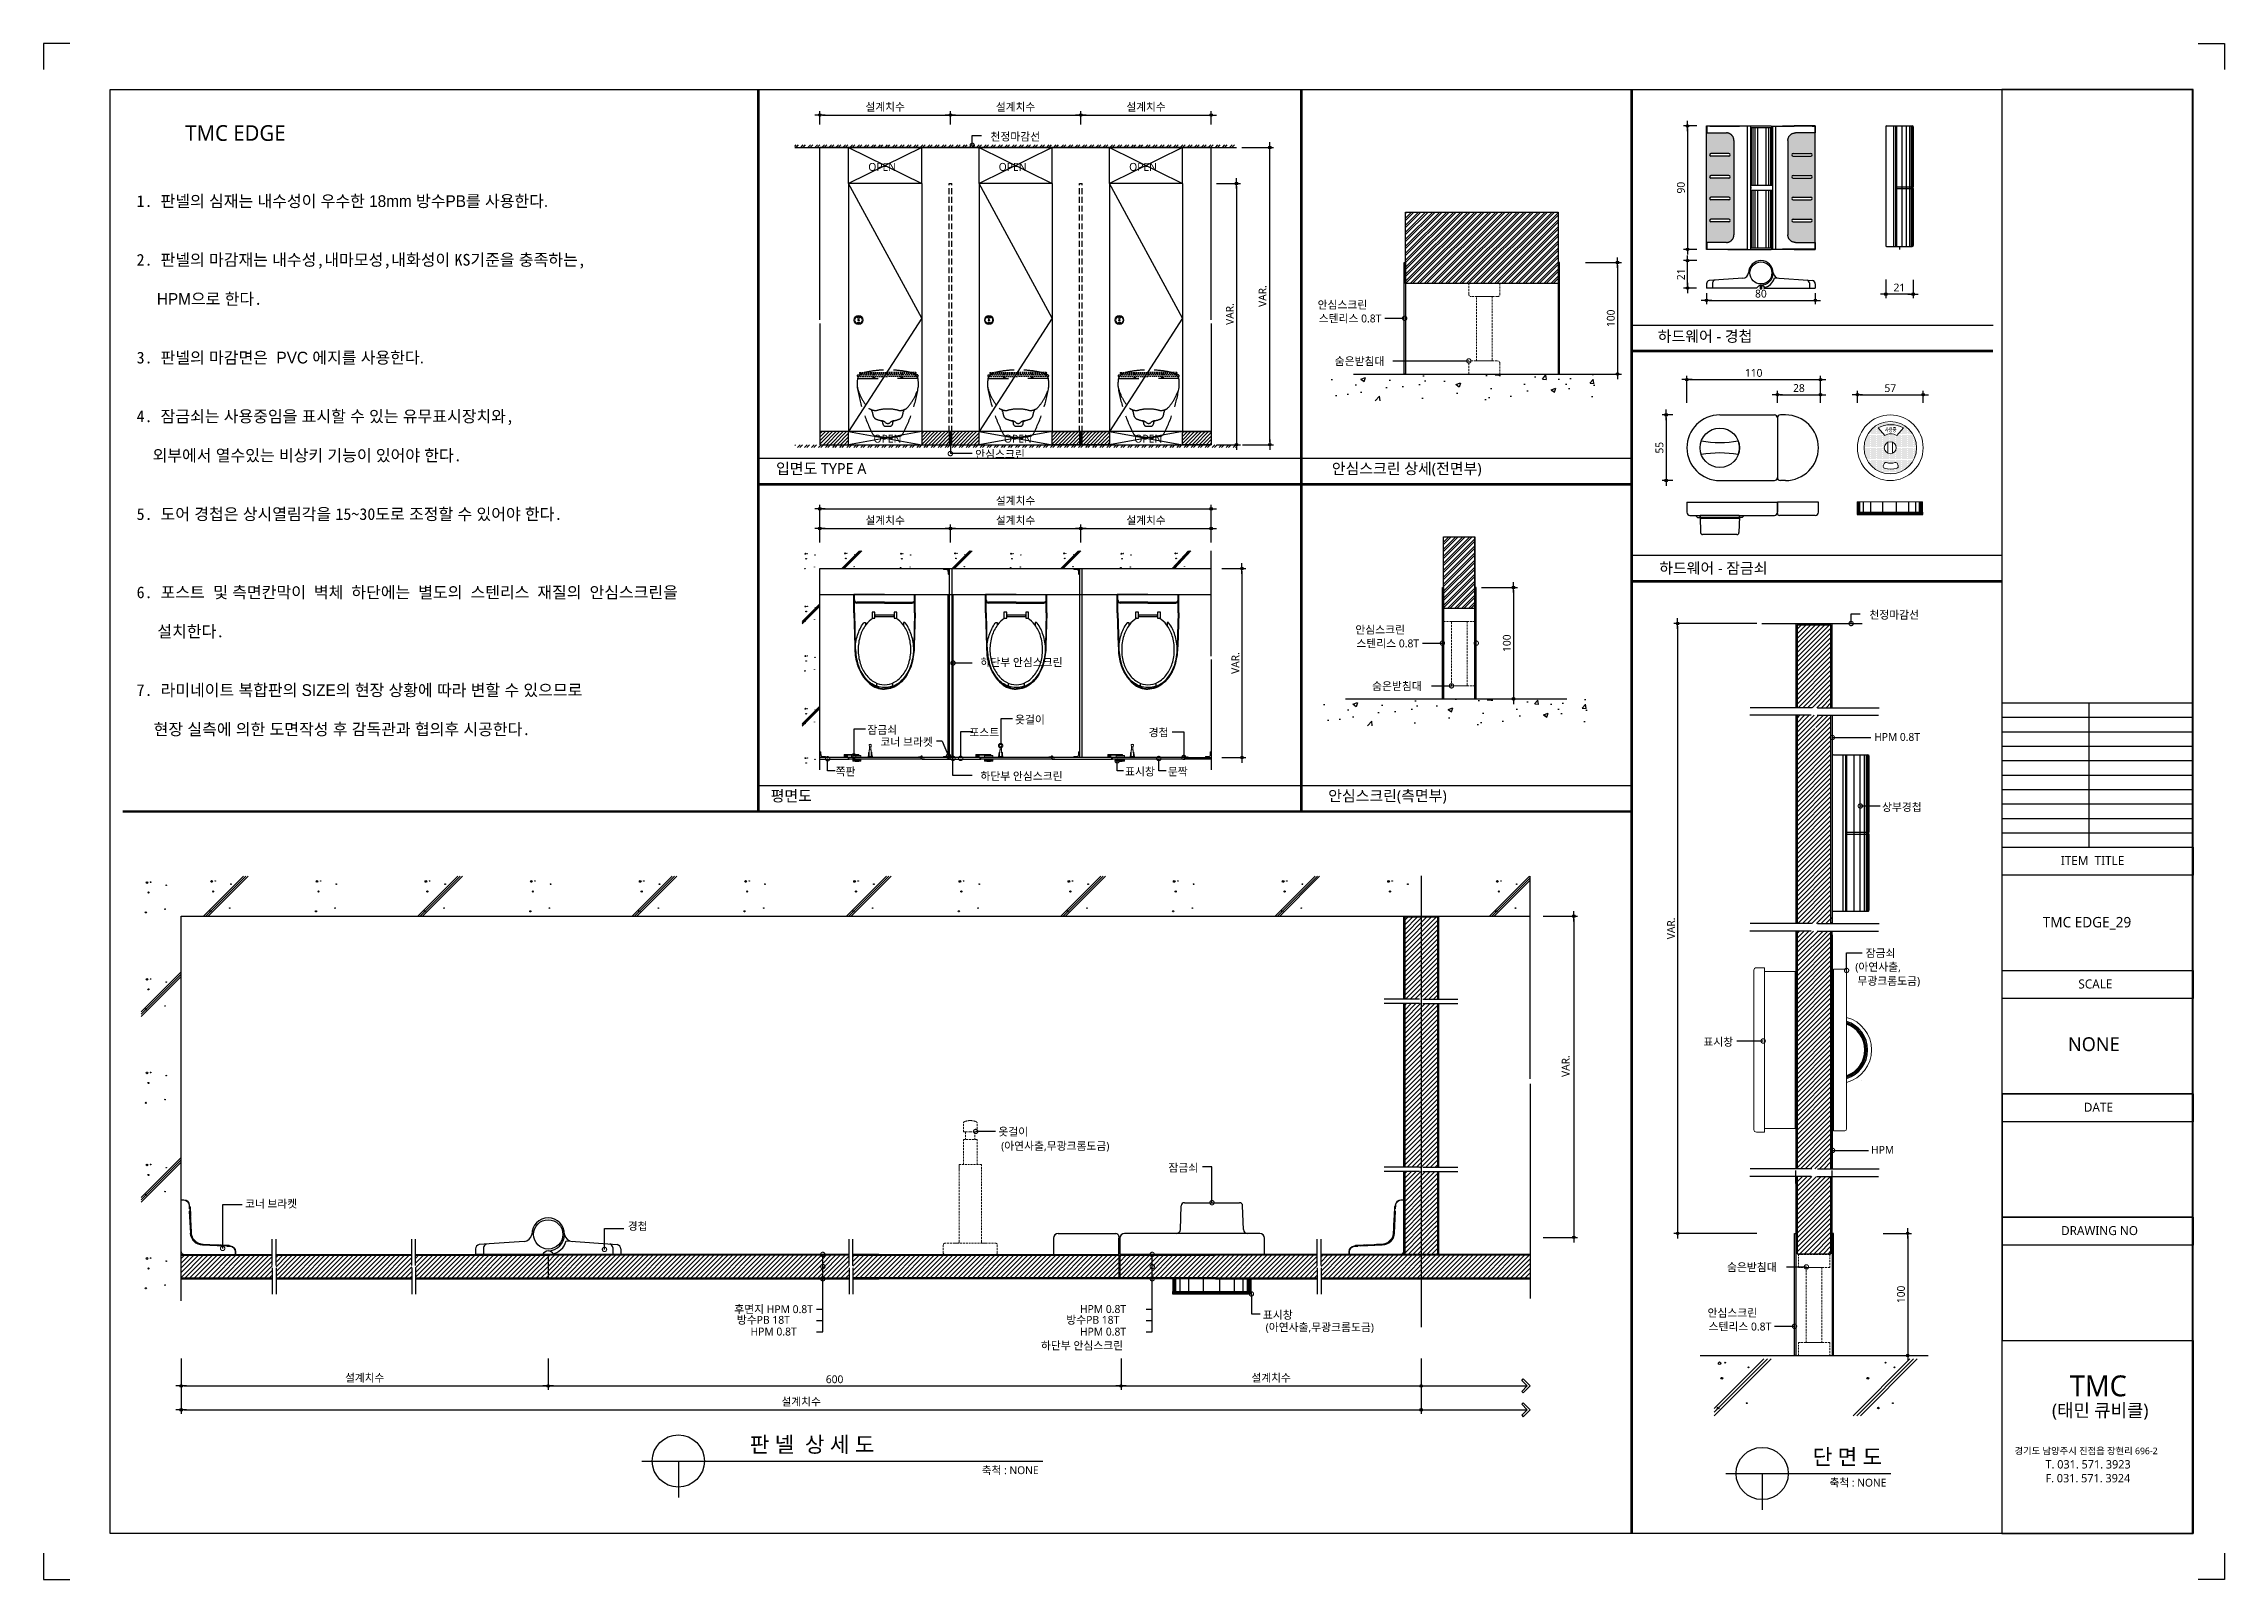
# Model space of a CAD drawing. Extents: x -256 to 8104, y -176 to 5714.
import ezdxf
from ezdxf.enums import TextEntityAlignment as Align

# ---------------------------------------------------------------- set-up
doc = ezdxf.new("R2010")
doc.units = 0
doc.header["$LTSCALE"] = 30
doc.linetypes.add('CEN', pattern=[62, 60, -1, 0, -1])
doc.linetypes.add('HIDDEN', pattern=[0.375, 0.25, -0.125])
doc.layers.get('0').update_dxf_attribs({"linetype": 'CONTINUOUS'})
doc.layers.get('DEFPOINTS').update_dxf_attribs({"linetype": 'CONTINUOUS'})
for name, color, linetype in [('02---제품선', 4, 'CONTINUOUS'), ('0_toilet', 6, 'CONTINUOUS'), ('C', 2, 'CONTINUOUS'), ('curior-0Line', 252, 'CONTINUOUS'), ('DIM', 7, 'CONTINUOUS'), ('HAT', 8, 'CONTINUOUS'), ('HID', 9, 'HIDDEN'), ('jac text', 7, 'CONTINUOUS'), ('TIT', 3, 'CONTINUOUS'), ('경첩', 4, 'CONTINUOUS'), ('문자', 3, 'CONTINUOUS'), ('부자재', 4, 'CONTINUOUS'), ('옷걸이', 4, 'CONTINUOUS'), ('잠금쇠(회전형)', 4, 'CONTINUOUS'), ('중심선', 1, 'CEN'), ('치수', 1, 'CONTINUOUS'), ('판넬', 2, 'CONTINUOUS'), ('해치', 8, 'CONTINUOUS')]:
    doc.layers.add(name, color=color, linetype=linetype)
doc.styles.add('HDW', font='gulim.ttc')
doc.styles.add('돋움', font='malgun.ttf')
doc.dimstyles.new('10', dxfattribs={"dimscale": 10, "dimtxt": 3, "dimasz": 1, "dimexe": 1.5, "dimexo": 2, "dimgap": 1, "dimtad": 1, "dimdec": 0, "dimlunit": 6, "dimtxsty": '돋움', "dimblk": 'DIMDOT', "dimcen": -1, "dimdle": 1.5, "dimclrt": 3, "dimazin": 3, "dimtfac": 1, "dimtdec": 0, "dimtix": 1, "dimtmove": 2, "dimatfit": 3, "dimldrblk": 'DIMDOT', "dimarcsym": 0})
pattern_1 = [(45, (76404.804, -1739.444), (-8.980256, 8.980256), [])]
pattern_2 = [(45, (76344.22, -1647.371), (-8.980256, 8.980256), [])]

# ---------------------------------------------------------------- blocks, each defined once
blk = doc.blocks.new('DIMDOT')
at = {"linetype": 'Continuous'}
blk.add_line((-2, 0), (2, 0), dxfattribs=at)
for radius in [0.5, 0.25]:
    blk.add_circle((0, 0), radius, dxfattribs=at)
blk = doc.blocks.new('*D773')
at = {"layer": 'DEFPOINTS', "color": 0}
for p in [(87946.5, 3876.5), (87446.5, 3820.2), (87946.5, 3820.2)]:
    blk.add_point(p, dxfattribs=at)
at = {"layer": 'DIM', "color": 0, "lineweight": -2, "ltscale": 10}
for p, q in [((87446.5, 3840.2), (87446.5, 3891.5)), ((87456.5, 3876.5), (87936.5, 3876.5)), ((87946.5, 3840.2), (87946.5, 3891.5))]:
    blk.add_line(p, q, dxfattribs=at)
at = {"layer": 'DIM', "color": 0, "lineweight": -2, "xscale": 10, "yscale": 10, "zscale": 10, "rotation": 180}
blk.add_blockref('DIMDOT', (87446.5, 3876.5), dxfattribs=at)
at = {"layer": 'DIM', "color": 0, "lineweight": -2, "xscale": 10, "yscale": 10, "zscale": 10}
blk.add_blockref('DIMDOT', (87946.5, 3876.5), dxfattribs=at)
at = {"layer": 'DIM', "color": 3, "insert": (87696.5, 3906.1), "char_height": 30, "attachment_point": 5, "style": '돋움'}
blk.add_mtext('설계치수', dxfattribs=at)
blk = doc.blocks.new('*D774')
at = {"layer": 'DEFPOINTS', "color": 0}
for p in [(88446.5, 3876.5), (87946.5, 3820.2), (88446.5, 3820.2)]:
    blk.add_point(p, dxfattribs=at)
at = {"layer": 'DIM', "color": 0, "lineweight": -2, "ltscale": 10}
for p, q in [((87946.5, 3840.2), (87946.5, 3891.5)), ((87956.5, 3876.5), (88436.5, 3876.5)), ((88446.5, 3840.2), (88446.5, 3891.5))]:
    blk.add_line(p, q, dxfattribs=at)
at = {"layer": 'DIM', "color": 0, "lineweight": -2, "xscale": 10, "yscale": 10, "zscale": 10, "rotation": 180}
blk.add_blockref('DIMDOT', (87946.5, 3876.5), dxfattribs=at)
at = {"layer": 'DIM', "color": 0, "lineweight": -2, "xscale": 10, "yscale": 10, "zscale": 10}
blk.add_blockref('DIMDOT', (88446.5, 3876.5), dxfattribs=at)
at = {"layer": 'DIM', "color": 3, "insert": (88196.5, 3906.1), "char_height": 30, "attachment_point": 5, "style": '돋움'}
blk.add_mtext('설계치수', dxfattribs=at)
blk = doc.blocks.new('*D775')
at = {"layer": 'DEFPOINTS', "color": 0}
for p in [(88946.5, 3876.5), (88446.5, 3820.2), (88946.5, 3820.2)]:
    blk.add_point(p, dxfattribs=at)
at = {"layer": 'DIM', "color": 0, "lineweight": -2, "ltscale": 10}
for p, q in [((88446.5, 3840.2), (88446.5, 3891.5)), ((88456.5, 3876.5), (88936.5, 3876.5)), ((88946.5, 3840.2), (88946.5, 3891.5))]:
    blk.add_line(p, q, dxfattribs=at)
at = {"layer": 'DIM', "color": 0, "lineweight": -2, "xscale": 10, "yscale": 10, "zscale": 10, "rotation": 180}
blk.add_blockref('DIMDOT', (88446.5, 3876.5), dxfattribs=at)
at = {"layer": 'DIM', "color": 0, "lineweight": -2, "xscale": 10, "yscale": 10, "zscale": 10}
blk.add_blockref('DIMDOT', (88946.5, 3876.5), dxfattribs=at)
at = {"layer": 'DIM', "color": 3, "insert": (88696.5, 3906.1), "char_height": 30, "attachment_point": 5, "style": '돋움'}
blk.add_mtext('설계치수', dxfattribs=at)
blk = doc.blocks.new('*D776')
at = {"layer": 'DEFPOINTS', "color": 0}
for p in [(88946.5, 3614.2), (88946.5, 2612.3), (89043.4, 2612.3)]:
    blk.add_point(p, dxfattribs=at)
at = {"layer": 'DIM', "color": 0, "lineweight": -2, "ltscale": 10}
for p, q in [((88966.5, 3614.2), (89058.4, 3614.2)), ((89043.4, 3604.2), (89043.4, 2622.3)), ((88966.5, 2612.3), (89058.4, 2612.3))]:
    blk.add_line(p, q, dxfattribs=at)
at = {"layer": 'DIM', "color": 0, "lineweight": -2, "xscale": 10, "yscale": 10, "zscale": 10}
for p, rotation in [((89043.4, 3614.2), 90), ((89043.4, 2612.3), 270)]:
    blk.add_blockref('DIMDOT', p, dxfattribs=dict(at, rotation=rotation))
at = {"layer": 'DIM', "color": 3, "insert": (89018.2, 3113.3), "char_height": 30, "attachment_point": 5, "rotation": 90, "style": '돋움'}
blk.add_mtext('VAR.', dxfattribs=at)
blk = doc.blocks.new('*D777')
at = {"layer": 'DEFPOINTS', "color": 0}
for p in [(88967.5, 2137.4), (88967.5, 1412.4), (89064.4, 1412.4)]:
    blk.add_point(p, dxfattribs=at)
at = {"layer": 'DIM', "color": 0, "lineweight": -2, "ltscale": 10}
for p, q in [((88987.5, 2137.4), (89079.4, 2137.4)), ((89064.4, 2127.4), (89064.4, 1422.4)), ((88987.5, 1412.4), (89079.4, 1412.4))]:
    blk.add_line(p, q, dxfattribs=at)
at = {"layer": 'DIM', "color": 0, "lineweight": -2, "xscale": 10, "yscale": 10, "zscale": 10}
for p, rotation in [((89064.4, 2137.4), 90), ((89064.4, 1412.4), 270)]:
    blk.add_blockref('DIMDOT', p, dxfattribs=dict(at, rotation=rotation))
at = {"layer": 'DIM', "color": 3, "insert": (89039.2, 1774.9), "char_height": 30, "attachment_point": 5, "rotation": 90, "style": '돋움'}
blk.add_mtext('VAR.', dxfattribs=at)
blk = doc.blocks.new('_DOTSMALL')
at = {"color": 0, "linetype": 'ByBlock', "const_width": 0.5}
blk.add_lwpolyline([(-0.0625, 0, 1), (0.0625, 0, 1)], format="xyb", close=True, dxfattribs=at)
blk = doc.blocks.new('A$C63EC304E')
at = {"layer": '치수', "color": 1, "xscale": 2.5, "yscale": 2.5, "zscale": 2.5, "rotation": 234.3098741996962}
blk.add_blockref('_DOTSMALL', (0.31, 0.31), dxfattribs=at)
blk = doc.blocks.new('A$C2BC9653E')
at = {"layer": '치수', "xscale": 0.3333333333333333, "yscale": 0.3333333333333333, "zscale": 0.3333333333333333}
blk.add_blockref('A$C63EC304E', (0, 0), dxfattribs=at)
blk = doc.blocks.new('A$C7FC71301')
at = {"layer": '치수', "rotation": 180}
blk.add_blockref('A$C2BC9653E', (0.21, 0.21), dxfattribs=at)
blk = doc.blocks.new('A$C4A20372B')
at = {"layer": '치수'}
blk.add_blockref('A$C7FC71301', (0, 0), dxfattribs=at)
blk = doc.blocks.new('A$C566469F5')
at = {"layer": '치수'}
blk.add_blockref('A$C4A20372B', (0, 0), dxfattribs=at)
blk = doc.blocks.new('A$C7E317CD4')
at = {"layer": '해치', "xscale": 2, "yscale": 2, "zscale": 2}
blk.add_blockref('A$C566469F5', (0, 0), dxfattribs=at)
blk = doc.blocks.new('A$C601D7F27')
at = {"layer": '치수'}
blk.add_blockref('A$C7E317CD4', (0, 0), dxfattribs=at)
blk = doc.blocks.new('A$C38802C08')
at = {"layer": '치수'}
blk.add_blockref('A$C601D7F27', (0, 0), dxfattribs=at)
blk = doc.blocks.new('*D778')
at = {"layer": 'DEFPOINTS', "color": 0}
for p in [(88946.5, 2290.9), (88446.5, 2217.8), (88946.5, 2217.8)]:
    blk.add_point(p, dxfattribs=at)
at = {"layer": 'DIM', "color": 0, "lineweight": -2, "ltscale": 10}
for p, q in [((88446.5, 2237.8), (88446.5, 2305.9)), ((88456.5, 2290.9), (88936.5, 2290.9)), ((88946.5, 2237.8), (88946.5, 2305.9))]:
    blk.add_line(p, q, dxfattribs=at)
at = {"layer": 'DIM', "color": 0, "lineweight": -2, "xscale": 10, "yscale": 10, "zscale": 10, "rotation": 180}
blk.add_blockref('DIMDOT', (88446.5, 2290.9), dxfattribs=at)
at = {"layer": 'DIM', "color": 0, "lineweight": -2, "xscale": 10, "yscale": 10, "zscale": 10}
blk.add_blockref('DIMDOT', (88946.5, 2290.9), dxfattribs=at)
at = {"layer": 'DIM', "color": 3, "insert": (88696.5, 2320.6), "char_height": 30, "attachment_point": 5, "style": '돋움'}
blk.add_mtext('설계치수', dxfattribs=at)
blk = doc.blocks.new('*D779')
at = {"layer": 'DEFPOINTS', "color": 0}
for p in [(88946.5, 2366.3), (87446.5, 2217.8), (88946.5, 2217.8)]:
    blk.add_point(p, dxfattribs=at)
at = {"layer": 'DIM', "color": 0, "lineweight": -2, "ltscale": 10}
for p, q in [((87446.5, 2237.8), (87446.5, 2381.3)), ((87456.5, 2366.3), (88936.5, 2366.3)), ((88946.5, 2237.8), (88946.5, 2381.3))]:
    blk.add_line(p, q, dxfattribs=at)
at = {"layer": 'DIM', "color": 0, "lineweight": -2, "xscale": 10, "yscale": 10, "zscale": 10, "rotation": 180}
blk.add_blockref('DIMDOT', (87446.5, 2366.3), dxfattribs=at)
at = {"layer": 'DIM', "color": 0, "lineweight": -2, "xscale": 10, "yscale": 10, "zscale": 10}
blk.add_blockref('DIMDOT', (88946.5, 2366.3), dxfattribs=at)
at = {"layer": 'DIM', "color": 3, "insert": (88196.5, 2395.9), "char_height": 30, "attachment_point": 5, "style": '돋움'}
blk.add_mtext('설계치수', dxfattribs=at)
blk = doc.blocks.new('*D780')
at = {"layer": 'DEFPOINTS', "color": 0}
for p in [(88446.5, 2290.9), (87946.5, 2217.8), (88446.5, 2217.8)]:
    blk.add_point(p, dxfattribs=at)
at = {"layer": 'DIM', "color": 0, "lineweight": -2, "ltscale": 10}
for p, q in [((87946.5, 2237.8), (87946.5, 2305.9)), ((87956.5, 2290.9), (88436.5, 2290.9)), ((88446.5, 2237.8), (88446.5, 2305.9))]:
    blk.add_line(p, q, dxfattribs=at)
at = {"layer": 'DIM', "color": 0, "lineweight": -2, "xscale": 10, "yscale": 10, "zscale": 10, "rotation": 180}
blk.add_blockref('DIMDOT', (87946.5, 2290.9), dxfattribs=at)
at = {"layer": 'DIM', "color": 0, "lineweight": -2, "xscale": 10, "yscale": 10, "zscale": 10}
blk.add_blockref('DIMDOT', (88446.5, 2290.9), dxfattribs=at)
at = {"layer": 'DIM', "color": 3, "insert": (88196.5, 2320.6), "char_height": 30, "attachment_point": 5, "style": '돋움'}
blk.add_mtext('설계치수', dxfattribs=at)
blk = doc.blocks.new('*D781')
at = {"layer": 'DEFPOINTS', "color": 0}
for p in [(87946.5, 2290.9), (87446.5, 2217.8), (87946.5, 2217.8)]:
    blk.add_point(p, dxfattribs=at)
at = {"layer": 'DIM', "color": 0, "lineweight": -2, "ltscale": 10}
for p, q in [((87446.5, 2237.8), (87446.5, 2305.9)), ((87456.5, 2290.9), (87936.5, 2290.9)), ((87946.5, 2237.8), (87946.5, 2305.9))]:
    blk.add_line(p, q, dxfattribs=at)
at = {"layer": 'DIM', "color": 0, "lineweight": -2, "xscale": 10, "yscale": 10, "zscale": 10, "rotation": 180}
blk.add_blockref('DIMDOT', (87446.5, 2290.9), dxfattribs=at)
at = {"layer": 'DIM', "color": 0, "lineweight": -2, "xscale": 10, "yscale": 10, "zscale": 10}
blk.add_blockref('DIMDOT', (87946.5, 2290.9), dxfattribs=at)
at = {"layer": 'DIM', "color": 3, "insert": (87696.5, 2320.6), "char_height": 30, "attachment_point": 5, "style": '돋움'}
blk.add_mtext('설계치수', dxfattribs=at)
blk = doc.blocks.new('*D782')
at = {"layer": 'DEFPOINTS', "color": 0}
for p in [(91282, 2861.8), (90770, 2753.2), (91282, 2753.2)]:
    blk.add_point(p, dxfattribs=at)
at = {"layer": 'DIM', "color": 0, "lineweight": -2, "ltscale": 10}
for p, q in [((90770, 2773.2), (90770, 2876.8)), ((90780, 2861.8), (91272, 2861.8)), ((91282, 2773.2), (91282, 2876.8))]:
    blk.add_line(p, q, dxfattribs=at)
at = {"layer": 'DIM', "color": 0, "lineweight": -2, "xscale": 10, "yscale": 10, "zscale": 10, "rotation": 180}
blk.add_blockref('DIMDOT', (90770, 2861.8), dxfattribs=at)
at = {"layer": 'DIM', "color": 0, "lineweight": -2, "xscale": 10, "yscale": 10, "zscale": 10}
blk.add_blockref('DIMDOT', (91282, 2861.8), dxfattribs=at)
at = {"layer": 'DIM', "color": 3, "insert": (91026, 2887.4), "char_height": 30, "attachment_point": 5, "style": '돋움'}
blk.add_mtext('110', dxfattribs=at)
blk = doc.blocks.new('*D783')
at = {"layer": 'DEFPOINTS', "color": 0}
for p in [(91282, 2803.9), (91117, 2753.2), (91282, 2753.2)]:
    blk.add_point(p, dxfattribs=at)
at = {"layer": 'DIM', "color": 0, "lineweight": -2, "ltscale": 10}
for p, q in [((91117, 2773.2), (91117, 2818.9)), ((91127, 2803.9), (91272, 2803.9)), ((91282, 2773.2), (91282, 2818.9))]:
    blk.add_line(p, q, dxfattribs=at)
at = {"layer": 'DIM', "color": 0, "lineweight": -2, "xscale": 10, "yscale": 10, "zscale": 10, "rotation": 180}
blk.add_blockref('DIMDOT', (91117, 2803.9), dxfattribs=at)
at = {"layer": 'DIM', "color": 0, "lineweight": -2, "xscale": 10, "yscale": 10, "zscale": 10}
blk.add_blockref('DIMDOT', (91282, 2803.9), dxfattribs=at)
at = {"layer": 'DIM', "color": 3, "insert": (91199.5, 2829.4), "char_height": 30, "attachment_point": 5, "style": '돋움'}
blk.add_mtext('28', dxfattribs=at)
blk = doc.blocks.new('*D784')
at = {"layer": 'DEFPOINTS', "color": 0}
for p in [(91675.7, 2803.9), (91423.7, 2753.2), (91675.7, 2753.2)]:
    blk.add_point(p, dxfattribs=at)
at = {"layer": 'DIM', "color": 0, "lineweight": -2, "ltscale": 10}
for p, q in [((91423.7, 2773.2), (91423.7, 2818.9)), ((91433.7, 2803.9), (91665.7, 2803.9)), ((91675.7, 2773.2), (91675.7, 2818.9))]:
    blk.add_line(p, q, dxfattribs=at)
at = {"layer": 'DIM', "color": 0, "lineweight": -2, "xscale": 10, "yscale": 10, "zscale": 10, "rotation": 180}
blk.add_blockref('DIMDOT', (91423.7, 2803.9), dxfattribs=at)
at = {"layer": 'DIM', "color": 0, "lineweight": -2, "xscale": 10, "yscale": 10, "zscale": 10}
blk.add_blockref('DIMDOT', (91675.7, 2803.9), dxfattribs=at)
at = {"layer": 'DIM', "color": 3, "insert": (91549.7, 2829.1), "char_height": 30, "attachment_point": 5, "style": '돋움'}
blk.add_mtext('57', dxfattribs=at)
blk = doc.blocks.new('*D785')
at = {"layer": 'DEFPOINTS', "color": 0}
for p in [(90827.6, 3834.6), (90772.6, 3361.5), (90827.6, 3361.5)]:
    blk.add_point(p, dxfattribs=at)
at = {"layer": 'DIM', "color": 0, "lineweight": -2, "ltscale": 10}
for p, q in [((90807.6, 3834.6), (90757.6, 3834.6)), ((90772.6, 3824.6), (90772.6, 3371.5)), ((90807.6, 3361.5), (90757.6, 3361.5))]:
    blk.add_line(p, q, dxfattribs=at)
at = {"layer": 'DIM', "color": 0, "lineweight": -2, "xscale": 10, "yscale": 10, "zscale": 10}
for p, rotation in [((90772.6, 3834.6), 90), ((90772.6, 3361.5), 270)]:
    blk.add_blockref('DIMDOT', p, dxfattribs=dict(at, rotation=rotation))
at = {"layer": 'DIM', "color": 3, "insert": (90747.1, 3598), "char_height": 30, "attachment_point": 5, "rotation": 90, "style": '돋움'}
blk.add_mtext('90', dxfattribs=at)
blk = doc.blocks.new('*D786')
at = {"layer": 'DEFPOINTS', "color": 0}
for p in [(90845.2, 3213.2), (91262.3, 3213.2), (91262.3, 3165.9)]:
    blk.add_point(p, dxfattribs=at)
at = {"layer": 'DIM', "color": 0, "lineweight": -2, "ltscale": 10}
for p, q in [((90845.2, 3193.2), (90845.2, 3150.9)), ((91262.3, 3193.2), (91262.3, 3150.9)), ((90855.2, 3165.9), (91252.3, 3165.9))]:
    blk.add_line(p, q, dxfattribs=at)
at = {"layer": 'DIM', "color": 0, "lineweight": -2, "xscale": 10, "yscale": 10, "zscale": 10, "rotation": 180}
blk.add_blockref('DIMDOT', (90845.2, 3165.9), dxfattribs=at)
at = {"layer": 'DIM', "color": 0, "lineweight": -2, "xscale": 10, "yscale": 10, "zscale": 10}
blk.add_blockref('DIMDOT', (91262.3, 3165.9), dxfattribs=at)
at = {"layer": 'DIM', "color": 3, "insert": (91053.7, 3191.4), "char_height": 30, "attachment_point": 5, "style": '돋움'}
blk.add_mtext('80', dxfattribs=at)
blk = doc.blocks.new('*D787')
at = {"layer": 'DEFPOINTS', "color": 0}
for p in [(90772.6, 3318.2), (90827.6, 3318.2), (90826.9, 3213.2)]:
    blk.add_point(p, dxfattribs=at)
at = {"layer": 'DIM', "color": 0, "lineweight": -2, "ltscale": 10}
for p, q in [((90807.6, 3318.2), (90757.6, 3318.2)), ((90772.6, 3223.2), (90772.6, 3308.2)), ((90806.9, 3213.2), (90757.6, 3213.2))]:
    blk.add_line(p, q, dxfattribs=at)
at = {"layer": 'DIM', "color": 0, "lineweight": -2, "xscale": 10, "yscale": 10, "zscale": 10}
for p, rotation in [((90772.6, 3318.2), 90), ((90772.6, 3213.2), 270)]:
    blk.add_blockref('DIMDOT', p, dxfattribs=dict(at, rotation=rotation))
at = {"layer": 'DIM', "color": 3, "insert": (90747.3, 3265.7), "char_height": 30, "attachment_point": 5, "rotation": 90, "style": '돋움'}
blk.add_mtext('21', dxfattribs=at)
blk = doc.blocks.new('*D788')
at = {"layer": 'DEFPOINTS', "color": 0}
for p in [(91532.1, 3265.4), (91637.1, 3264.7), (91532.1, 3189.7)]:
    blk.add_point(p, dxfattribs=at)
at = {"layer": 'DIM', "color": 0, "lineweight": -2, "ltscale": 10}
for p, q in [((91532.1, 3245.4), (91532.1, 3174.7)), ((91627.1, 3189.7), (91542.1, 3189.7)), ((91637.1, 3244.7), (91637.1, 3174.7))]:
    blk.add_line(p, q, dxfattribs=at)
at = {"layer": 'DIM', "color": 0, "lineweight": -2, "xscale": 10, "yscale": 10, "zscale": 10, "rotation": 180}
blk.add_blockref('DIMDOT', (91532.1, 3189.7), dxfattribs=at)
at = {"layer": 'DIM', "color": 0, "lineweight": -2, "xscale": 10, "yscale": 10, "zscale": 10}
blk.add_blockref('DIMDOT', (91637.1, 3189.7), dxfattribs=at)
at = {"layer": 'DIM', "color": 3, "insert": (91584.6, 3215.1), "char_height": 30, "attachment_point": 5, "style": '돋움'}
blk.add_mtext('21', dxfattribs=at)
blk = doc.blocks.new('A$C10E41893')
at = {"layer": '부자재'}
for p, q in [((6, 0), (6, 196)), ((123, 196), (6, 196)), ((123, 192), (6, 192)), ((55, 0), (55, 177)), ((61, 0), (61, 177)), ((6, 0), (6, -196)), ((55, 0), (55, -177)), ((61, 0), (61, -177)), ((123, -192), (6, -192)), ((123, -196), (6, -196))]:
    blk.add_line(p, q, dxfattribs=at)
for points in [[(123, 196, -0.012538), (123, 196), (335, 190, -0.055395), (445, 175, -0.154276), (577, 93, -0.179504), (612, 0, -0.179504)], [(123, 192, -0.012538), (123, 192), (335, 187, -0.055395), (444, 172, -0.154276), (574, 91, -0.179504), (608, 0, -0.179504)], [(157, -72, 0.089162), (200, -119, 0.085733), (270, -155, 0.075373), (359, -168, 0.075373), (447, -155, 0.085733), (517, -119, 0.106084), (567, -62, 0.126931), (583, 0, 0.126931), (567, 62, 0.106084), (517, 119, 0.085733), (447, 155, 0.075373), (359, 168, 0.075373), (270, 155, 0.085733), (200, 119, 0.089162), (157, 72)], [(572, 51), (589, 51), (589, 60, 0.021185), (583, 71, 0.106084), (528, 134, 0.085733), (453, 172, 0.075373), (359, 187, 0.075373), (265, 172, 0.085733), (189, 134, 0.007337), (184, 130), (184, 122), (205, 122)], [(123, -196, 0.012538), (123, -196), (335, -190, 0.055395), (445, -175, 0.154276), (577, -93, 0.179504), (612, 0, 0.179504)], [(123, -192, 0.012538), (123, -192), (335, -187, 0.055395), (444, -172, 0.154276), (574, -91, 0.179504), (608, 0, 0.179504)], [(589, -51, 0.090214), (598, 0, 0.090214), (589, 51, 0.106084)], [(572, -51), (589, -51), (589, -60, -0.021185), (583, -71, -0.106084), (528, -134, -0.085733), (453, -172, -0.075373), (359, -187, -0.075373), (265, -172, -0.085733), (189, -134, -0.007337), (184, -130), (184, -122), (205, -122)]]:
    blk.add_lwpolyline(points, format="xyb", dxfattribs=at)
blk.add_lwpolyline([(138, -61), (119, -61), (119, -79), (157, -79), (157, -61), (138, -61), (147, -61), (147, 61), (138, 61), (157, 61), (157, 79), (119, 79), (119, 61), (138, 61), (138, -61), (119, -61)], dxfattribs=at)
for centre, start, end in [((40, 177), 0, 90), ((46, 177), 0, 90), ((40, -177), 270, 0), ((46, -177), 270, 0)]:
    blk.add_arc(centre, 15, start, end, dxfattribs=at)
blk = doc.blocks.new('A$C460A2A32')
at = {"color": 0}
for p, q in [((3, 20), (0, 16)), ((3, 20), (9, 20)), ((4, 10), (162, 10)), ((9, 20), (162, 20)), ((13, 32), (11, 30)), ((13, 32), (162, 32)), ((13, 27), (162, 27)), ((312, 32), (162, 32)), ((312, 27), (162, 27)), ((316, 20), (162, 20)), ((321, 10), (162, 10)), ((312, 32), (313, 30)), ((322, 20), (316, 20)), ((322, 20), (324, 16))]:
    blk.add_line(p, q, dxfattribs=at)
for centre, radius, start, end in [((4, 14), 4, 150.0107, 270), ((13, 29), 2, 135, 270), ((109, 28), 26, 182.6717, 198.4118), ((109, 10), 26, 180, 202.6199), ((107, 28), 23, 183.0205, 200.9186), ((107, 10), 23, 180, 205.7715), ((69, 10), 23, 334.2285, 0), ((69, 28), 23, 339.0814, 356.9795), ((67, 10), 26, 337.3801, 0), ((67, 28), 26, 341.5882, 357.3283), ((257, 10), 26, 180, 202.6199), ((257, 28), 26, 182.6717, 198.4118), ((256, 28), 23, 183.0205, 200.9186), ((256, 10), 23, 180, 205.7715), ((217, 10), 23, 334.2285, 0), ((217, 28), 23, 339.0814, 356.9795), ((216, 28), 26, 341.5882, 357.3283), ((216, 10), 26, 337.3801, 0), ((312, 29), 2, 270, 45), ((321, 14), 4, 270, 29.9893)]:
    blk.add_arc(centre, radius, start, end, dxfattribs=at)
blk = doc.blocks.new('*D789')
at = {"layer": 'DEFPOINTS', "color": 0}
for p in [(90735.7, 2726.7), (90690, 2474.7), (90735.7, 2474.7)]:
    blk.add_point(p, dxfattribs=at)
at = {"layer": 'DIM', "color": 0, "lineweight": -2, "ltscale": 10}
for p, q in [((90715.7, 2726.7), (90675, 2726.7)), ((90690, 2716.7), (90690, 2484.7)), ((90715.7, 2474.7), (90675, 2474.7))]:
    blk.add_line(p, q, dxfattribs=at)
at = {"layer": 'DIM', "color": 0, "lineweight": -2, "xscale": 10, "yscale": 10, "zscale": 10}
for p, rotation in [((90690, 2726.7), 90), ((90690, 2474.7), 270)]:
    blk.add_blockref('DIMDOT', p, dxfattribs=dict(at, rotation=rotation))
at = {"layer": 'DIM', "color": 3, "insert": (90664.7, 2600.7), "char_height": 30, "attachment_point": 5, "rotation": 90, "style": '돋움'}
blk.add_mtext('55', dxfattribs=at)
blk = doc.blocks.new('*D790')
at = {"layer": 'DEFPOINTS', "color": 0}
for p in [(91058.6, 1926.7), (90734.6, -412.3), (91058.6, -412.3)]:
    blk.add_point(p, dxfattribs=at)
at = {"layer": 'DIM', "color": 0, "lineweight": -2, "ltscale": 10}
for p, q in [((91038.6, 1926.7), (90719.6, 1926.7)), ((90734.6, 1916.7), (90734.6, -402.3)), ((91038.6, -412.3), (90719.6, -412.3))]:
    blk.add_line(p, q, dxfattribs=at)
at = {"layer": 'DIM', "color": 0, "lineweight": -2, "xscale": 10, "yscale": 10, "zscale": 10}
for p, rotation in [((90734.6, 1926.7), 90), ((90734.6, -412.3), 270)]:
    blk.add_blockref('DIMDOT', p, dxfattribs=dict(at, rotation=rotation))
at = {"layer": 'DIM', "color": 3, "insert": (90709.3, 757.2), "char_height": 30, "attachment_point": 5, "rotation": 90, "style": '돋움'}
blk.add_mtext('VAR.', dxfattribs=at)
blk = doc.blocks.new('A$C13EB2441')
for p, q in [((0.84, 7.37), (0.84, 14.11)), ((0.84, 6.74), (0.84, 0))]:
    blk.add_line(p, q)
blk = doc.blocks.new('*D791')
at = {"layer": 'DEFPOINTS', "color": 0}
for p in [(91502.1, -412.3), (91502.1, -880.6), (91616.4, -880.6)]:
    blk.add_point(p, dxfattribs=at)
at = {"layer": 'DIM', "color": 0, "lineweight": -2, "ltscale": 10}
for p, q in [((91522.1, -412.3), (91631.4, -412.3)), ((91616.4, -422.3), (91616.4, -870.6)), ((91522.1, -880.6), (91631.4, -880.6))]:
    blk.add_line(p, q, dxfattribs=at)
at = {"layer": 'DIM', "color": 0, "lineweight": -2, "xscale": 10, "yscale": 10, "zscale": 10}
for p, rotation in [((91616.4, -412.3), 90), ((91616.4, -880.6), 270)]:
    blk.add_blockref('DIMDOT', p, dxfattribs=dict(at, rotation=rotation))
at = {"layer": 'DIM', "color": 3, "insert": (91590.8, -646.4), "char_height": 30, "attachment_point": 5, "rotation": 90, "style": '돋움'}
blk.add_mtext('100', dxfattribs=at)
blk = doc.blocks.new('*D792')
at = {"layer": 'DEFPOINTS', "color": 0}
for p in [(89962.5, 2064.8), (89962.5, 1637.3), (90105.4, 1637.3)]:
    blk.add_point(p, dxfattribs=at)
at = {"layer": 'DIM', "color": 0, "lineweight": -2, "ltscale": 10}
for p, q in [((89982.5, 2064.8), (90120.4, 2064.8)), ((90105.4, 2054.8), (90105.4, 1647.3)), ((89982.5, 1637.3), (90120.4, 1637.3))]:
    blk.add_line(p, q, dxfattribs=at)
at = {"layer": 'DIM', "color": 0, "lineweight": -2, "xscale": 10, "yscale": 10, "zscale": 10}
for p, rotation in [((90105.4, 2064.8), 90), ((90105.4, 1637.3), 270)]:
    blk.add_blockref('DIMDOT', p, dxfattribs=dict(at, rotation=rotation))
at = {"layer": 'DIM', "color": 3, "insert": (90079.8, 1851), "char_height": 30, "attachment_point": 5, "rotation": 90, "style": '돋움'}
blk.add_mtext('100', dxfattribs=at)
blk = doc.blocks.new('*D793')
at = {"layer": 'DEFPOINTS', "color": 0}
for p in [(89043.4, 3752.1), (89170.8, 3752.1), (89045.9, 2612.3)]:
    blk.add_point(p, dxfattribs=at)
at = {"layer": 'DIM', "color": 0, "lineweight": -2, "ltscale": 10}
for p, q in [((89063.4, 3752.1), (89185.8, 3752.1)), ((89170.8, 2622.3), (89170.8, 3742.1)), ((89065.9, 2612.3), (89185.8, 2612.3))]:
    blk.add_line(p, q, dxfattribs=at)
at = {"layer": 'DIM', "color": 0, "lineweight": -2, "xscale": 10, "yscale": 10, "zscale": 10}
for p, rotation in [((89170.8, 3752.1), 90), ((89170.8, 2612.3), 270)]:
    blk.add_blockref('DIMDOT', p, dxfattribs=dict(at, rotation=rotation))
at = {"layer": 'DIM', "color": 3, "insert": (89143.5, 3182.2), "char_height": 30, "attachment_point": 5, "rotation": 90, "style": '돋움'}
blk.add_mtext('VAR.', dxfattribs=at)
blk = doc.blocks.new('*D794')
at = {"layer": 'DEFPOINTS', "color": 0}
for p in [(90361.1, 3310.8), (90361.1, 2883.4), (90504, 2883.4)]:
    blk.add_point(p, dxfattribs=at)
at = {"layer": 'DIM', "color": 0, "lineweight": -2, "ltscale": 10}
for p, q in [((90381.1, 3310.8), (90519, 3310.8)), ((90504, 3300.8), (90504, 2893.4)), ((90381.1, 2883.4), (90519, 2883.4))]:
    blk.add_line(p, q, dxfattribs=at)
at = {"layer": 'DIM', "color": 0, "lineweight": -2, "xscale": 10, "yscale": 10, "zscale": 10}
for p, rotation in [((90504, 3310.8), 90), ((90504, 2883.4), 270)]:
    blk.add_blockref('DIMDOT', p, dxfattribs=dict(at, rotation=rotation))
at = {"layer": 'DIM', "color": 3, "insert": (90478.4, 3097.1), "char_height": 30, "attachment_point": 5, "rotation": 90, "style": '돋움'}
blk.add_mtext('100', dxfattribs=at)
blk = doc.blocks.new('*D795')
at = {"layer": 'DEFPOINTS', "color": 0}
for p in [(84997.6, -871.9), (86404.7, -871.9), (86404.7, -997.6)]:
    blk.add_point(p, dxfattribs=at)
at = {"layer": 'DIM', "color": 0, "lineweight": -2, "ltscale": 10}
for p, q in [((84997.6, -891.9), (84997.6, -1012.6)), ((86404.7, -891.9), (86404.7, -1012.6)), ((85007.6, -997.6), (86394.7, -997.6))]:
    blk.add_line(p, q, dxfattribs=at)
at = {"layer": 'DIM', "color": 0, "lineweight": -2, "xscale": 10, "yscale": 10, "zscale": 10, "rotation": 180}
blk.add_blockref('DIMDOT', (84997.6, -997.6), dxfattribs=at)
at = {"layer": 'DIM', "color": 0, "lineweight": -2, "xscale": 10, "yscale": 10, "zscale": 10}
blk.add_blockref('DIMDOT', (86404.7, -997.6), dxfattribs=at)
at = {"layer": 'DIM', "color": 3, "insert": (85701.2, -967.9), "char_height": 30, "attachment_point": 5, "style": '돋움'}
blk.add_mtext('설계치수', dxfattribs=at)
blk = doc.blocks.new('*D796')
at = {"layer": 'DEFPOINTS', "color": 0}
for p in [(84997.6, -871.9), (89751.5, -871.9), (89751.5, -1089)]:
    blk.add_point(p, dxfattribs=at)
at = {"layer": 'DIM', "color": 0, "lineweight": -2, "ltscale": 10}
for p, q in [((84997.6, -891.9), (84997.6, -1104)), ((89751.5, -891.9), (89751.5, -1104)), ((85007.6, -1089), (89741.5, -1089))]:
    blk.add_line(p, q, dxfattribs=at)
at = {"layer": 'DIM', "color": 0, "lineweight": -2, "xscale": 10, "yscale": 10, "zscale": 10, "rotation": 180}
blk.add_blockref('DIMDOT', (84997.6, -1089), dxfattribs=at)
at = {"layer": 'DIM', "color": 0, "lineweight": -2, "xscale": 10, "yscale": 10, "zscale": 10}
blk.add_blockref('DIMDOT', (89751.5, -1089), dxfattribs=at)
at = {"layer": 'DIM', "color": 3, "insert": (87374.6, -1059.4), "char_height": 30, "attachment_point": 5, "style": '돋움'}
blk.add_mtext('설계치수', dxfattribs=at)
blk = doc.blocks.new('*D797')
at = {"layer": 'DEFPOINTS', "color": 0}
for p in [(88600.7, -871.9), (89751.5, -871.9), (89751.5, -997.6)]:
    blk.add_point(p, dxfattribs=at)
at = {"layer": 'DIM', "color": 0, "lineweight": -2, "ltscale": 10}
for p, q in [((88600.7, -891.9), (88600.7, -1012.6)), ((89751.5, -891.9), (89751.5, -1012.6)), ((88610.7, -997.6), (89741.5, -997.6))]:
    blk.add_line(p, q, dxfattribs=at)
at = {"layer": 'DIM', "color": 0, "lineweight": -2, "xscale": 10, "yscale": 10, "zscale": 10, "rotation": 180}
blk.add_blockref('DIMDOT', (88600.7, -997.6), dxfattribs=at)
at = {"layer": 'DIM', "color": 0, "lineweight": -2, "xscale": 10, "yscale": 10, "zscale": 10}
blk.add_blockref('DIMDOT', (89751.5, -997.6), dxfattribs=at)
at = {"layer": 'DIM', "color": 3, "insert": (89176.1, -967.9), "char_height": 30, "attachment_point": 5, "style": '돋움'}
blk.add_mtext('설계치수', dxfattribs=at)
blk = doc.blocks.new('*D798')
at = {"layer": 'DEFPOINTS', "color": 0}
for p in [(86404.7, -871.9), (88600.7, -871.9), (88600.7, -997.6)]:
    blk.add_point(p, dxfattribs=at)
at = {"layer": 'DIM', "color": 0, "lineweight": -2, "ltscale": 10}
for p, q in [((86404.7, -891.9), (86404.7, -1012.6)), ((88600.7, -891.9), (88600.7, -1012.6)), ((86414.7, -997.6), (88590.7, -997.6))]:
    blk.add_line(p, q, dxfattribs=at)
at = {"layer": 'DIM', "color": 0, "lineweight": -2, "xscale": 10, "yscale": 10, "zscale": 10, "rotation": 180}
blk.add_blockref('DIMDOT', (86404.7, -997.6), dxfattribs=at)
at = {"layer": 'DIM', "color": 0, "lineweight": -2, "xscale": 10, "yscale": 10, "zscale": 10}
blk.add_blockref('DIMDOT', (88600.7, -997.6), dxfattribs=at)
at = {"layer": 'DIM', "color": 3, "insert": (87502.7, -972.1), "char_height": 30, "attachment_point": 5, "style": '돋움'}
blk.add_mtext('600', dxfattribs=at)
blk = doc.blocks.new('A$C06B31977')
for p, q in [((1.26, 11.06), (1.26, 21.17)), ((1.26, 10.11), (1.26, 0))]:
    blk.add_line(p, q)
blk = doc.blocks.new('*D799')
at = {"layer": 'DEFPOINTS', "color": 0}
for p in [(90198.4, 803.8), (90198.4, -427.6), (90336.2, -427.6)]:
    blk.add_point(p, dxfattribs=at)
at = {"layer": 'DIM', "color": 0, "lineweight": -2, "ltscale": 10}
for p, q in [((90218.4, 803.8), (90351.2, 803.8)), ((90336.2, 793.8), (90336.2, -417.6)), ((90218.4, -427.6), (90351.2, -427.6))]:
    blk.add_line(p, q, dxfattribs=at)
at = {"layer": 'DIM', "color": 0, "lineweight": -2, "xscale": 10, "yscale": 10, "zscale": 10}
for p, rotation in [((90336.2, 803.8), 90), ((90336.2, -427.6), 270)]:
    blk.add_blockref('DIMDOT', p, dxfattribs=dict(at, rotation=rotation))
at = {"layer": 'DIM', "color": 3, "insert": (90305.4, 229), "char_height": 30, "attachment_point": 5, "rotation": 90, "style": '돋움'}
blk.add_mtext('VAR.', dxfattribs=at)
blk = doc.blocks.new('EDGE_29', base_point=(84726.3, -1563.7))
h = blk.add_hatch()
h.set_pattern_fill('ANSI31', color=3, scale=3, angle=180)
h.set_pattern_definition([(225, (84764.804, -1739.444), (6.735192, -6.735192), [])])
h.paths.add_polyline_path([(87556.5, 2662.3), (87446.5, 2662.3), (87446.5, 2612.3), (87556.5, 2612.3)])
h.paths.add_polyline_path([(87941.5, 2662.3), (87836.5, 2662.3), (87836.5, 2612.3), (87941.5, 2612.3)])
h.paths.add_polyline_path([(88056.5, 2662.3), (87951.5, 2662.3), (87951.5, 2612.3), (88056.5, 2612.3)])
h.paths.add_polyline_path([(88441.5, 2662.3), (88336.5, 2662.3), (88336.5, 2612.3), (88441.5, 2612.3)])
h.paths.add_polyline_path([(88556.5, 2662.3), (88451.5, 2662.3), (88451.5, 2612.3), (88556.5, 2612.3)])
h.paths.add_polyline_path([(88946.5, 2662.3), (88836.5, 2662.3), (88836.5, 2612.3), (88946.5, 2612.3)])
h = blk.add_hatch()
h.set_pattern_fill('ANSI31', color=2, style=0)
h.set_pattern_definition([(45, (84764.8044, -1739.4443), (-2.245064, 2.245064), [])])
h.paths.add_polyline_path([(87951.5, 2662.3), (87941.5, 2662.3), (87941.5, 2612.3), (87951.5, 2612.3)])
h = blk.add_hatch()
h.set_pattern_fill('ANSI31', color=2, style=0)
h.set_pattern_definition([(45, (85264.8044, -1739.4443), (-2.245064, 2.245064), [])])
h.paths.add_polyline_path([(88451.5, 2662.3), (88441.5, 2662.3), (88441.5, 2612.3), (88451.5, 2612.3)])
h = blk.add_hatch()
h.set_pattern_fill('ANSI31', color=2, style=0)
h.set_pattern_definition([(45, (87942.9707, 100.545), (-2.245064, 2.245064), [])])
h.paths.add_polyline_path([(89837.5, 2064.8), (89832.5, 2064.8), (89832.5, 1853.1, -1), (89832.5, 1848.9), (89832.5, 1637.3), (89837.5, 1637.3)])
h.paths.add_polyline_path([(89962.5, 1848.9, -1), (89962.5, 1853.1), (89962.5, 2064.8), (89957.5, 2064.8), (89957.5, 1637.3), (89962.5, 1637.3)])
at = {"layer": 'HAT'}
h = blk.add_hatch(dxfattribs=at)
h.set_pattern_fill('ANSI32', color=256, scale=2, style=0)
h.set_pattern_definition([(45, (76110.435, -1880.92), (-13.470384, 13.470384), []), (45, (76119.415, -1880.92), (-13.470384, 13.470384), [])])
h.paths.add_polyline_path([(87349.8, 3762.1), (89043.4, 3762.1), (89043.4, 3752.1), (87349.8, 3752.1)])
h = blk.add_hatch(dxfattribs=at)
h.set_pattern_fill('ANSI32', color=256, scale=2, style=0)
h.set_pattern_definition([(45, (76434.709, -1748.278), (-13.470384, 13.470384), []), (45, (76443.689, -1748.278), (-13.470384, 13.470384), [])])
h.paths.add_polyline_path([(89691.6, 3504.6), (90277, 3504.6), (90277, 3230), (89691.6, 3230)])
h = blk.add_hatch(dxfattribs=at)
h.set_pattern_fill('ANSI32', color=256, scale=2, style=0)
h.set_pattern_definition([(45, (76110.435, -1698.94), (-13.470384, 13.470384), []), (45, (76119.415, -1698.94), (-13.470384, 13.470384), [])])
h.paths.add_polyline_path([(87349.8, 2601.8), (89043.4, 2601.8), (89043.4, 2611.8), (87349.8, 2611.8)])
h = blk.add_hatch(dxfattribs=at)
h.set_pattern_fill('ANSI32', color=256, scale=2, style=0)
h.set_pattern_definition([(45, (84756.122, -1739.444), (-13.470384, 13.470384), []), (45, (84765.102, -1739.444), (-13.470384, 13.470384), [])])
h.paths.add_polyline_path([(89957.5, 2258.6), (89837.5, 2258.6), (89837.5, 1983.9), (89957.5, 1983.9), (89957.5, 2064.8)])
at = {"layer": 'HAT', "transparency": 33554687}
h = blk.add_hatch(dxfattribs=at)
h.set_pattern_fill('ANSI31', color=256, scale=4)
h.set_pattern_definition(pattern_1)
h.paths.add_polyline_path([(91248.8, 1603.7), (91271, 1603.7), (91322.4, 1603.7), (91322.4, 1921.7), (91192.4, 1921.7), (91192.4, 1603.7)])
at = {"layer": 'HAT'}
h = blk.add_hatch(dxfattribs=at)
h.set_pattern_fill('ANSI31', color=256, scale=4, style=0)
h.set_pattern_definition(pattern_1)
edge = h.paths.add_edge_path()
edge.add_line((91322.4, 1525.9), (91263, 1525.9))
edge.add_arc((91260.9, 1525.9), 2.08, -54.30987, 0, ccw=False)
edge.add_arc((91260.9, 1525.9), 2.08, 125.69013, 305.69013, ccw=False)
edge.add_arc((91260.9, 1525.9), 2.08, 0, 125.69013, ccw=False)
edge.add_line((91263, 1525.9), (91322.4, 1525.9))
edge.add_line((91322.4, 1525.9), (91322.4, 1574.7))
edge.add_line((91322.4, 1574.7), (91312.2, 1574.7))
edge.add_spline(control_points=[(91309.3, 1566.9), (91310.3, 1569.5), (91311.2, 1572.1), (91312.2, 1574.7)], knot_values=[0, 0, 0, 0, 0.152076, 0.152076, 0.152076, 0.152076], degree=3, periodic=0)
edge.add_line((91312.2, 1574.7), (91257.4, 1574.7))
edge.add_line((91257.4, 1574.7), (91257.4, 776.1))
edge.add_line((91257.4, 776.1), (91314.1, 776.1))
edge.add_spline(control_points=[(91314.1, 776.1), (91317.3, 784.9), (91320.3, 792.7), (91322.4, 796.5)], knot_values=[0.152076, 0.152076, 0.152076, 0.152076, 0.673721, 0.673721, 0.673721, 0.673721], degree=3, periodic=0)
edge.add_spline(control_points=[(91324.8, 776.1), (91325.4, 786.2), (91326.4, 801.5), (91323.5, 798.5), (91322.4, 796.5)], knot_values=[0.673721, 0.673721, 0.673721, 0.673721, 1.332503, 1.60798, 1.60798, 1.60798, 1.60798], degree=3, periodic=0)
edge.add_line((91322.4, 796.5), (91322.4, 1525.9))
h.paths.add_polyline_path([(91257.4, 1574.7), (91192.4, 1574.7), (91192.4, 776.1), (91257.4, 776.1)])
h = blk.add_hatch(dxfattribs=at)
h.set_pattern_fill('ANSI31', color=256, scale=4, style=0)
h.set_pattern_definition(pattern_1)
h.paths.add_polyline_path([(91257.4, 290.6), (91192.4, 290.6), (91192.4, -164.9), (91257.4, -164.9), (91257.4, -55.5, -0.567825), (91257.4, -51.9)])
h.paths.add_polyline_path([(91322.4, 290.6), (91257.4, 290.6), (91257.4, -51.9, -0.582142), (91260.6, -53.7), (91322.4, -53.7)])
edge = h.paths.add_edge_path()
edge.add_line((91322.4, -53.7), (91260.6, -53.7))
edge.add_arc((91258.5, -53.7), 2.08, -54.30987, 0, ccw=False)
edge.add_arc((91258.5, -53.7), 2.08, 239.17799, 305.69013, ccw=False)
edge.add_line((91257.4, -55.5), (91257.4, -164.9))
edge.add_line((91257.4, -164.9), (91314.1, -164.9))
edge.add_spline(control_points=[(91314.1, -164.9), (91317.3, -156.2), (91320.3, -148.3), (91322.4, -144.5)], knot_values=[0.152076, 0.152076, 0.152076, 0.152076, 0.673721, 0.673721, 0.673721, 0.673721], degree=3, periodic=0)
edge.add_line((91322.4, -144.5), (91322.4, -53.7))
h.paths.add_polyline_path([(91257.4, 747.1), (91192.4, 747.1), (91192.4, 290.6), (91257.4, 290.6)])
edge = h.paths.add_edge_path()
edge.add_line((91322.4, 747.1), (91312.2, 747.1))
edge.add_spline(control_points=[(91309.3, 739.3), (91310.3, 741.9), (91311.2, 744.6), (91312.2, 747.1)], knot_values=[0, 0, 0, 0, 0.152076, 0.152076, 0.152076, 0.152076], degree=3, periodic=0)
edge.add_line((91312.2, 747.1), (91257.4, 747.1))
edge.add_line((91257.4, 747.1), (91257.4, 290.6))
edge.add_line((91257.4, 290.6), (91322.4, 290.6))
edge.add_line((91322.4, 290.6), (91322.4, 747.1))
at = {"layer": 'HAT', "transparency": 33554687}
h = blk.add_hatch(dxfattribs=at)
h.set_pattern_fill('ANSI31', color=256, scale=4, style=0)
h.set_pattern_definition(pattern_1)
h.paths.add_polyline_path([(91246.8, -193.9), (91192.4, -193.9), (91192.4, -490.7), (91257.4, -490.7), (91257.4, -193.9)])
h.paths.add_polyline_path([(91322.4, -193.9), (91269.1, -193.9), (91257.4, -193.9), (91257.4, -490.7), (91322.4, -490.7)])
at = {"layer": '해치'}
h = blk.add_hatch(dxfattribs=at)
h.set_pattern_fill('DOTS', color=256, scale=2.628474)
h.set_pattern_definition([(0, (87883.4782, 4169.597), (2.086351, 4.172702), [0, -4.172702])])
edge = h.paths.add_edge_path()
edge.add_line((90845.7, 3388), (90845.8, 3388))
edge.add_spline(control_points=[(90845.8, 3388), (90846, 3388), (90857.5, 3388)], knot_values=[-0.724312, -0.724312, -0.724312, 0.724312, 0.724312, 0.724312], weights=[1, 0.748956, 1], degree=2, periodic=0)
edge.add_line((90857.5, 3388), (90921.4, 3388))
edge.add_spline(control_points=[(90921.4, 3388), (90950.3, 3388), (90950.3, 3416.9)], knot_values=[-1.570796, -1.570796, -1.570796, 0, 0, 0], weights=[1, 0.707107, 1], degree=2, periodic=0)
edge.add_line((90950.3, 3416.9), (90950.3, 3779.1))
edge.add_spline(control_points=[(90950.3, 3779.1), (90950.3, 3808), (90921.4, 3808)], knot_values=[0, 0, 0, 1.570796, 1.570796, 1.570796], weights=[1, 0.707107, 1], degree=2, periodic=0)
edge.add_line((90921.4, 3808), (90857.5, 3808))
edge.add_spline(control_points=[(90857.5, 3808), (90846, 3808), (90845.8, 3808)], knot_values=[-0.724312, -0.724312, -0.724312, 0.724312, 0.724312, 0.724312], weights=[1, 0.748956, 1], degree=2, periodic=0)
edge.add_line((90845.7, 3808), (90845.7, 3388))
h.paths.add_polyline_path([(90930.6, 3729.3, -0.414214), (90935.9, 3724, -0.414214), (90930.6, 3718.8), (90862.3, 3718.8, -0.414214), (90857, 3724, -0.414214), (90862.3, 3729.3)], flags=16)
h.paths.add_polyline_path([(90930.6, 3645.3, -0.414214), (90935.9, 3640, -0.414214), (90930.6, 3634.8), (90862.3, 3634.8, -0.414214), (90857, 3640, -0.414214), (90862.3, 3645.3)], flags=16)
h.paths.add_polyline_path([(90930.6, 3561.3, -0.414214), (90935.9, 3556, -0.414214), (90930.6, 3550.8), (90862.3, 3550.8, -0.414214), (90857, 3556, -0.414214), (90862.3, 3561.3)], flags=16)
h.paths.add_polyline_path([(90930.6, 3477.3, -0.414214), (90935.9, 3472, -0.414214), (90930.6, 3466.7), (90862.3, 3466.7, -0.414214), (90857, 3472, -0.414214), (90862.3, 3477.3)], flags=16)
h = blk.add_hatch(dxfattribs=at)
h.set_pattern_fill('DOTS', color=256, scale=2.628474)
h.set_pattern_definition([(0, (87408.861, 4169.597), (2.086351, 4.1727023), [0, -4.1727023])])
edge = h.paths.add_edge_path()
edge.add_spline(control_points=[(91157.1, 3779.1), (91157.1, 3808), (91186.1, 3808)], knot_values=[0, 0, 0, 1.570796, 1.570796, 1.570796], weights=[1, 0.707107, 1], degree=2, periodic=0)
edge.add_line((91186.1, 3808), (91250, 3808))
edge.add_spline(control_points=[(91250, 3808), (91261.5, 3808), (91261.7, 3808)], knot_values=[-0.724312, -0.724312, -0.724312, 0.724312, 0.724312, 0.724312], weights=[1, 0.748956, 1], degree=2, periodic=0)
edge.add_line((91261.8, 3808), (91261.8, 3388))
edge.add_line((91261.8, 3388), (91261.7, 3388))
edge.add_spline(control_points=[(91261.7, 3388), (91261.5, 3388), (91250, 3388)], knot_values=[-0.724312, -0.724312, -0.724312, 0.724312, 0.724312, 0.724312], weights=[1, 0.748956, 1], degree=2, periodic=0)
edge.add_line((91250, 3388), (91186.1, 3388))
edge.add_spline(control_points=[(91186.1, 3388), (91157.1, 3388), (91157.1, 3416.9)], knot_values=[-1.570796, -1.570796, -1.570796, 0, 0, 0], weights=[1, 0.707107, 1], degree=2, periodic=0)
edge.add_line((91157.1, 3416.9), (91157.1, 3779.1))
h.paths.add_polyline_path([(91176.9, 3729.3, 0.414214), (91171.6, 3724, 0.414214), (91176.9, 3718.8), (91245.2, 3718.8, 0.414214), (91250.5, 3724, 0.414214), (91245.2, 3729.3)], flags=16)
h.paths.add_polyline_path([(91176.9, 3645.3, 0.414214), (91171.6, 3640, 0.414214), (91176.9, 3634.8), (91245.2, 3634.8, 0.414214), (91250.5, 3640, 0.414214), (91245.2, 3645.3)], flags=16)
h.paths.add_polyline_path([(91176.9, 3561.3, 0.414214), (91171.6, 3556, 0.414214), (91176.9, 3550.8), (91245.2, 3550.8, 0.414214), (91250.5, 3556, 0.414214), (91245.2, 3561.3)], flags=16)
h.paths.add_polyline_path([(91176.9, 3477.3, 0.414214), (91171.6, 3472, 0.414214), (91176.9, 3466.7), (91245.2, 3466.7, 0.414214), (91250.5, 3472, 0.414214), (91245.2, 3477.3)], flags=16)
h = blk.add_hatch(dxfattribs=at)
h.set_pattern_fill('AR-CONC', color=256, style=0)
h.set_pattern_definition([(50, (87972.88, 1346.63), (182.185, -15.939), [19.05, -209.55]), (355, (87972.88, 1346.63), (-35.243, 191.057), [15.24, -167.64]), (100.451, (87988.06, 1345.3), (146.943, 175.117), [16.19, -178.09]), (46.184, (87972.88, 1397.43), (271.079, -42.042), [28.575, -314.325]), (96.636, (87995.47, 1393.93), (237.404, 247.426), [24.285, -267.135]), (351.184, (87972.88, 1397.43), (237.405, 247.425), [22.86, -251.46]), (21, (87998.28, 1384.73), (151.615, -102.2655), [19.05, -209.55]), (326, (87998.28, 1384.73), (61.802, 184.188), [15.24, -167.64]), (71.4514, (88010.91, 1376.2), (213.416, 81.923), [16.19, -178.09]), (37.5, (87972.875, 1346.63), (3.0886, 84.555), [0, -165.608, 0, -170.18, 0, -168.275]), (7.5, (87972.875, 1346.63), (66.8197, 100.1806), [0, -97.028, 0, -161.798, 0, -64.135]), (327.5, (87916.23, 1346.63), (135.5906, -5.7287), [0, -63.5, 0, -198.12, 0, -262.89]), (317.5, (87890.83, 1346.63), (148.129, 25.4265), [0, -82.55, 0, -131.572, 0, -186.69])])
h.paths.add_polyline_path([(90452.5, 2780.4), (90452.5, 2883.4), (89402.3, 2883.4), (89402.3, 2780.4)])
h = blk.add_hatch(dxfattribs=at)
h.set_pattern_fill('DOTS', color=256, scale=2.628474)
h.set_pattern_definition([(0, (85855.6728, -856.6803), (2.086351, 4.1727023), [0, -4.1727023])])
h.paths.add_polyline_path([(91650.3, 2600.7, 1), (91449, 2600.7, 1)])
h.paths.add_polyline_path([(91526.7, 2600.7, -1), (91572.6, 2600.7, -1)], flags=16)
h.paths.add_polyline_path([(91574.4, 2647.9, 0.250537), (91528.5, 2647.9), (91502.7, 2676.4, -0.258173), (91600.2, 2676.4)], flags=16)
h.paths.add_polyline_path([(91577.1, 2539.2), (91579.9, 2531.1, -0.437988), (91575.1, 2522, -0.127495), (91527.9, 2522, -0.437988), (91523, 2531.1), (91525.8, 2539.2, -0.407197), (91534.6, 2543.6, 0.156299), (91568.4, 2543.6, -0.407197)], flags=16)
h.paths.add_polyline_path([(91524.5, 2655.8), (91577.9, 2655.8), (91577.9, 2683.3), (91524.5, 2683.3)], flags=8)
h = blk.add_hatch(dxfattribs=at)
h.set_pattern_fill('AR-CONC', color=256, style=0)
h.set_pattern_definition([(50, (87942.97, 100.55), (182.185, -15.939), [19.05, -209.55]), (355, (87942.97, 100.55), (-35.243, 191.057), [15.24, -167.64]), (100.451, (87958.15, 99.22), (146.943, 175.117), [16.19, -178.09]), (46.184, (87942.97, 151.35), (271.079, -42.042), [28.575, -314.325]), (96.636, (87965.56, 147.84), (237.404, 247.426), [24.285, -267.135]), (351.184, (87942.97, 151.35), (237.405, 247.425), [22.86, -251.46]), (21, (87968.37, 138.65), (151.615, -102.2655), [19.05, -209.55]), (326, (87968.37, 138.65), (61.802, 184.188), [15.24, -167.64]), (71.4514, (87981, 130.12), (213.416, 81.923), [16.19, -178.09]), (37.5, (87942.97, 100.545), (3.0886, 84.555), [0, -165.608, 0, -170.18, 0, -168.275]), (7.5, (87942.97, 100.545), (66.8197, 100.1806), [0, -97.028, 0, -161.798, 0, -64.135]), (327.5, (87886.33, 100.545), (135.5906, -5.7287), [0, -63.5, 0, -198.12, 0, -262.89]), (317.5, (87860.93, 100.55), (148.129, 25.4265), [0, -82.55, 0, -131.572, 0, -186.69])])
h.paths.add_polyline_path([(90422.5, 1534.3), (90422.5, 1637.3), (89372.4, 1637.3), (89372.4, 1534.3)])
h = blk.add_hatch(dxfattribs=at)
h.set_pattern_fill('ANSI31', color=256, scale=4, style=0)
h.set_pattern_definition([(45, (-186558.86, -57643.982), (-8.9802561, 8.9802561), [])])
edge = h.paths.add_edge_path()
edge.add_line((89751.5, 800.5), (89689.1, 800.5))
edge.add_line((89689.1, 800.5), (89688.2, 799.6))
edge.add_line((89688.2, 799.6), (89688.2, 699.2))
edge.add_line((89688.2, 699.2), (89731.1, 699.2))
edge.add_line((89731.1, 699.2), (89731.1, 657.6))
edge.add_line((89731.1, 657.6), (89688.2, 657.6))
edge.add_line((89688.2, 657.6), (89688.2, 485.9))
edge.add_line((89688.2, 485.9), (89744.8, 485.9))
edge.add_spline(control_points=[(89744.8, 485.9), (89747.6, 493.6), (89753.6, 508.9), (89749.7, 478), (89751.3, 475.5), (89751.5, 475.5)], knot_values=[0.456227, 0.456227, 0.456227, 0.456227, 2.847595, 6.178025, 6.737145, 6.737145, 6.737145, 6.737145], degree=3, periodic=0)
edge.add_spline(control_points=[(89751.2, 475.7), (89751.3, 478.7), (89751.3, 481.5), (89750.8, 481.8), (89750.7, 481.8)], knot_values=[0.891967, 0.891967, 0.891967, 0.891967, 1.280656, 1.337888, 1.337888, 1.337888, 1.337888], degree=3, periodic=0)
edge.add_line((89751.5, 475.5), (89751.5, 800.5))
edge = h.paths.add_edge_path()
edge.add_line((89814.9, 800.5), (89751.5, 800.5))
edge.add_line((89751.5, 800.5), (89751.5, 475.5))
edge.add_spline(control_points=[(89751.5, 475.5), (89752.7, 475.3), (89754.9, 479.6), (89757.6, 485.9)], knot_values=[6.737145, 6.737145, 6.737145, 6.737145, 8.913909, 8.913909, 8.913909, 8.913909], degree=3, periodic=0)
edge.add_spline(control_points=[(89757.6, 485.9), (89759.6, 490.7), (89762, 496.7), (89764.3, 502.7)], knot_values=[8.913909, 8.913909, 8.913909, 8.913909, 10.573873, 10.573873, 10.573873, 10.573873], degree=3, periodic=0)
edge.add_line((89757.6, 485.9), (89814.9, 485.9))
edge.add_line((89814.9, 485.9), (89814.9, 657.6))
edge.add_line((89814.9, 657.6), (89772, 657.6))
edge.add_line((89772, 657.6), (89772, 699.2))
edge.add_line((89772, 699.2), (89814.9, 699.2))
edge.add_line((89814.9, 699.2), (89814.9, 800.5))
h.paths.add_polyline_path([(89814.9, 699.2), (89772, 699.2), (89772, 657.6), (89814.9, 657.6)], flags=16)
h.paths.add_polyline_path([(89731.1, 699.2), (89688.2, 699.2), (89688.2, 657.6), (89731.1, 657.6)], flags=16)
h = blk.add_hatch(dxfattribs=at)
h.set_pattern_fill('ANSI31', color=256, scale=4, style=0)
h.set_pattern_definition([(45, (89751.543, 155.466), (-8.98026, 8.98026), [])])
h.paths.add_polyline_path([(89814.9, 468.8), (89688.2, 468.8), (89688.2, -157.9), (89814.9, -157.9)])
at = {"layer": '해치', "transparency": 33554687}
h = blk.add_hatch(dxfattribs=at)
h.set_pattern_fill('ANSI31', color=256, scale=4)
h.set_pattern_definition(pattern_2)
edge = h.paths.add_edge_path()
edge.add_spline(control_points=[(89751.5, -185.4), (89751.3, -185.4), (89750.2, -183.6), (89751, -173.7), (89751.2, -168.1)], knot_values=[1.337888, 1.337888, 1.337888, 1.337888, 1.524261, 2.245715, 2.245715, 2.245715, 2.245715], degree=3, periodic=0)
edge.add_spline(control_points=[(89751.5, -168.3), (89751.3, -168.3), (89749.7, -165.8), (89753.6, -134.9), (89747.6, -150.2), (89744.8, -157.9)], knot_values=[0.152076, 0.152076, 0.152076, 0.152076, 0.338449, 1.448592, 2.245715, 2.245715, 2.245715, 2.245715], degree=3, periodic=0)
edge.add_spline(control_points=[(89751.2, -168.1), (89751.3, -165.1), (89751.3, -162.3), (89750.8, -162), (89750.7, -162)], knot_values=[0.891967, 0.891967, 0.891967, 0.891967, 1.280656, 1.337888, 1.337888, 1.337888, 1.337888], degree=3, periodic=0)
edge.add_spline(control_points=[(89750.7, -162), (89749.7, -161.9), (89747.4, -167.9), (89744.8, -175)], knot_values=[0.152076, 0.152076, 0.152076, 0.152076, 0.891967, 0.891967, 0.891967, 0.891967], degree=3, periodic=0)
edge.add_spline(control_points=[(89743.2, -179.5), (89743.7, -178), (89744.2, -176.4), (89744.8, -175)], knot_values=[0, 0, 0, 0, 0.152076, 0.152076, 0.152076, 0.152076], degree=3, periodic=0)
edge.add_line((89744.8, -175), (89688.2, -175))
edge.add_line((89688.2, -175), (89688.2, -347.4))
edge.add_line((89688.2, -347.4), (89732.9, -347.4))
edge.add_line((89732.9, -347.4), (89732.9, -389))
edge.add_line((89732.9, -389), (89688.2, -389))
edge.add_line((89688.2, -389), (89688.2, -493.2))
edge.add_line((89688.2, -493.2), (89751.5, -493.2))
edge.add_line((89751.5, -493.2), (89751.5, -185.5))
h.paths.add_polyline_path([(89814.9, -347.4), (89770.1, -347.4), (89770.1, -389), (89814.9, -389)])
h.paths.add_polyline_path([(89732.9, -347.4), (89688.2, -347.4), (89688.2, -389), (89732.9, -389)], flags=16)
h = blk.add_hatch(dxfattribs=at)
h.set_pattern_fill('ANSI31', color=256, scale=4)
h.set_pattern_definition(pattern_2)
h.paths.add_polyline_path([(89814.9, -236), (89751.5, -236), (89751.5, -493.2), (89814.9, -493.2), (89814.9, -389), (89770.1, -389), (89770.1, -347.4), (89814.9, -347.4)])
edge = h.paths.add_edge_path()
edge.add_line((89814.9, -175), (89757.6, -175))
edge.add_spline(control_points=[(89757.6, -175), (89754.9, -181.3), (89752.7, -185.6), (89751.5, -185.4)], knot_values=[2.245715, 2.245715, 2.245715, 2.245715, 2.971303, 2.971303, 2.971303, 2.971303], degree=3, periodic=0)
edge.add_line((89751.5, -185.4), (89751.5, -236))
edge.add_line((89751.5, -236), (89814.9, -236))
edge.add_line((89814.9, -236), (89814.9, -175))
h = blk.add_hatch(dxfattribs=at)
h.set_pattern_fill('ANSI31', color=256, scale=4, style=0)
h.set_pattern_definition(pattern_2)
h.paths.add_polyline_path([(85346.7, -544.8), (85346.7, -535.3), (85346.7, -496.6), (84997.6, -496.6), (84997.6, -583.2), (85346.7, -583.2)])
h.paths.add_polyline_path([(85361.3, -544.8), (85361.3, -535.3), (85361.3, -496.6), (85881.7, -496.6), (85881.7, -544.8), (85881.7, -583.2), (85361.3, -583.2)])
at = {"layer": '해치'}
h = blk.add_hatch(dxfattribs=at)
h.set_pattern_fill('ANSI31', color=256, scale=4)
h.set_pattern_definition(pattern_2)
h.paths.add_polyline_path([(86404.7, -583.2), (86404.7, -496.6), (85896.4, -496.6), (85896.4, -583.2)])
at = {"layer": '해치', "transparency": 33554687}
h = blk.add_hatch(dxfattribs=at)
h.set_pattern_fill('ANSI31', color=256, scale=4)
h.set_pattern_definition(pattern_2)
h.paths.add_polyline_path([(86404.7, -496.6), (86404.7, -583.2), (87457.7, -583.2), (87457.7, -542, -0.610943), (87456, -538.7, -0.241509), (87457.7, -537.8), (87457.7, -496.6)])
h = blk.add_hatch(dxfattribs=at)
h.set_pattern_fill('ANSI31', color=256, scale=4)
h.set_pattern_definition(pattern_2)
h.paths.add_polyline_path([(87558.4, -496.6), (87457.7, -496.6), (87457.7, -537.8, -0.610943), (87459.4, -541.1, -0.241509), (87457.7, -542), (87457.7, -583.2), (87558.4, -583.2)])
h = blk.add_hatch(dxfattribs=at)
h.set_pattern_fill('ANSI31', color=256, scale=4)
h.set_pattern_definition(pattern_2)
h.paths.add_polyline_path([(88592.7, -583.2), (88592.7, -496.6), (87672.6, -496.6), (87573, -496.6), (87573, -535.3), (87573, -544.8), (87573, -583.2), (87672.6, -583.2)])
h = blk.add_hatch(dxfattribs=at)
h.set_pattern_fill('ANSI31', color=256, scale=4, style=0)
h.set_pattern_definition(pattern_2)
h.paths.add_polyline_path([(89367.6, -544.8), (89367.6, -535.3), (89367.6, -496.6), (89751.5, -496.6), (89751.5, -583.2), (89367.6, -583.2)])
edge = h.paths.add_edge_path()
edge.add_line((89353, -544.8), (89353, -535.3))
edge.add_line((89353, -535.3), (89353, -496.6))
edge.add_line((89353, -496.6), (88720.5, -496.6))
edge.add_line((88720.5, -496.6), (88720.5, -537.8))
edge.add_arc((88720.5, -539.9), 2.08, -35.69013, 90, ccw=False)
edge.add_arc((88720.5, -539.9), 2.08, 270, 324.30987, ccw=False)
edge.add_line((88720.5, -542), (88720.5, -583.2))
edge.add_line((88720.5, -583.2), (89353, -583.2))
edge.add_line((89353, -583.2), (89353, -544.8))
h.paths.add_polyline_path([(88595.7, -496.6), (88595.7, -583.2), (88720.5, -583.2), (88720.5, -542, -0.610943), (88718.9, -538.7, -0.241509), (88720.5, -537.8), (88720.5, -496.6)])
h.paths.add_polyline_path([(90169.2, -496.6), (89751.5, -496.6), (89751.5, -583.2), (90169.2, -583.2)])
at = {"color": 2}
for p, q in [((84470.4, 4150.6), (84470.4, 4050.6)), ((84470.4, 4150.6), (84470.4, 4050.6)), ((84470.4, 4150.6), (84470.4, 4050.6)), ((84470.4, 4150.6), (84470.4, 4050.6)), ((84470.4, 4150.6), (84470.4, 4050.6)), ((84470.4, 4150.6), (84470.4, 4050.6)), ((84470.4, 4150.6), (84470.4, 4050.6)), ((84570.4, 4150.6), (84470.4, 4150.6)), ((84470.4, 4150.6), (84470.4, 4050.6)), ((92730.4, 4150.6), (92830.4, 4150.6)), ((92730.4, 4150.6), (92830.4, 4150.6)), ((92730.4, 4150.6), (92830.4, 4150.6)), ((92830.4, 4150.6), (92830.4, 4050.6)), ((92830.4, 4150.6), (92830.4, 4050.6)), ((92830.4, 4150.6), (92830.4, 4050.6)), ((87349.8, 3752.1), (89043.4, 3752.1)), ((91584.6, 3373), (91584.6, 3361.5)), ((89491.6, 2883.4), (90381.1, 2883.4)), ((87836.5, 2662.3), (87836.5, 2612.3)), ((87941.5, 2662.3), (87941.5, 2612.3)), ((88441.5, 2662.3), (88441.5, 2612.3)), ((88556.5, 2662.3), (88556.5, 2612.3)), ((87936.5, 2037.4), (87936.5, 1412.4)), ((87956.5, 2037.4), (87956.5, 1412.4)), ((91057.8, 1926.7), (91442.4, 1926.7)), ((89461.7, 1637.3), (90309.4, 1637.3)), ((86404.7, -493.2), (86404.7, -586.6)), ((88592.7, -496.6), (88592.7, -583.2)), ((88595.7, -496.6), (88595.7, -583.2)), ((84470.4, -1639.4), (84470.4, -1739.4)), ((84470.4, -1639.4), (84470.4, -1739.4)), ((84470.4, -1639.4), (84470.4, -1739.4)), ((84470.4, -1639.4), (84470.4, -1739.4)), ((92830.4, -1639.4), (92830.4, -1739.4)), ((92830.4, -1639.4), (92830.4, -1739.4)), ((92830.4, -1639.4), (92830.4, -1739.4)), ((84470.4, -1739.4), (84570.4, -1739.4)), ((92830.4, -1739.4), (92730.4, -1739.4)), ((92830.4, -1739.4), (92730.4, -1739.4)), ((92830.4, -1739.4), (92730.4, -1739.4))]:
    blk.add_line(p, q, dxfattribs=at)
for p, q in [((87446.5, 3090.9), (87446.5, 3752.1)), ((88946.5, 3090.9), (88946.5, 3752.1)), ((87446.5, 3077.2), (87446.5, 2612.3)), ((88946.5, 3077.2), (88946.5, 2612.3)), ((87446.5, 2612.3), (88946.5, 2612.3)), ((88946.5, 1801.5), (88946.5, 2205.1)), ((87446.5, 1365.6), (87446.5, 2137.4)), ((87446.5, 2137.4), (88946.5, 2137.4)), ((87446.5, 2037.4), (88946.5, 2037.4)), ((88946.5, 1788.2), (88946.5, 1365.6)), ((90169.2, 180.2), (90169.2, 956.9)), ((84997.6, 803.8), (90169.2, 803.8)), ((84997.6, -671.2), (84997.6, 803.8)), ((89744.9, 485.9), (89610.1, 485.9)), ((89757.6, 485.9), (89892.4, 485.9)), ((90169.2, 161.1), (90169.2, -662.2)), ((89744.9, -157.9), (89610.1, -157.9)), ((89757.6, -157.9), (89892.4, -157.9)), ((90820.3, -880.6), (91694.6, -880.6))]:
    blk.add_line(p, q)
at = {"color": 8}
for p, q in [((90558.3, 3071.1), (91943.5, 3071.1)), ((87210.4, 2560.5), (90558.3, 2560.5)), ((90558.3, 2188.3), (91977.9, 2188.3)), ((87210.4, 1305.6), (89173, 1305.6)), ((89173, 1305.6), (90558.3, 1305.6))]:
    blk.add_line(p, q, dxfattribs=at)
at = {"color": 4}
for p, q in [((87935.3, 2135.3), (87925.5, 2135.9)), ((87935.3, 2135.3), (87935.9, 2135.3)), ((87939.3, 2131.4), (87939.8, 2121.4)), ((88435.2, 2135.3), (88425.5, 2135.9)), ((88435.2, 2135.3), (88435.9, 2135.3)), ((88439.3, 2131.4), (88439.8, 2121.4))]:
    blk.add_line(p, q, dxfattribs=at)
at = {"color": 2}
for points in [[(84725.6, 3974.7), (91977.9, 3974.7), (91977.9, -1563.6), (84725.6, -1563.6)], [(84725.6, 3974.7), (91977.9, 3974.7), (91977.9, -1563.6), (84725.6, -1563.6)], [(84725.6, 3974.7), (92707.5, 3974.7), (92707.5, -1563.6), (84725.6, -1563.6)], [(89686.6, 3310.8), (89691.6, 3310.8), (89691.6, 2883.4), (89686.6, 2883.4)], [(90282, 3310.8), (90277, 3310.8), (90277, 2883.4), (90282, 2883.4)], [(87556.5, 2662.3), (87446.5, 2662.3), (87446.5, 2612.3), (87556.5, 2612.3)], [(88056.5, 2662.3), (87836.5, 2662.3), (87836.5, 2612.3), (88056.5, 2612.3)], [(87951.5, 2662.3), (87941.5, 2662.3), (87941.5, 2612.3), (87951.5, 2612.3)], [(88336.5, 2662.3), (88556.5, 2662.3), (88556.5, 2612.3), (88336.5, 2612.3)], [(88451.5, 2662.3), (88441.5, 2662.3), (88441.5, 2612.3), (88451.5, 2612.3)], [(88836.5, 2662.3), (88946.5, 2662.3), (88946.5, 2612.3), (88836.5, 2612.3)], [(89832.5, 2064.8), (89837.5, 2064.8), (89837.5, 1637.3), (89832.5, 1637.3)], [(89962.5, 2064.8), (89957.5, 2064.8), (89957.5, 1637.3), (89962.5, 1637.3)], [(91182.4, -412.3), (91187.4, -412.3), (91187.4, -880.6), (91182.4, -880.6)], [(91332.4, -412.3), (91327.4, -412.3), (91327.4, -880.6), (91332.4, -880.6)]]:
    blk.add_lwpolyline(points, close=True, dxfattribs=at)
at = {"color": 8, "const_width": 10}
for points in [[(87210.4, 1205.6), (87210.4, 3974.7)], [(89291.4, 1205.6), (89291.4, 3974.7)], [(90558.3, -1563.6), (90558.3, 3974.7)], [(90558.3, 2971.1), (91943.5, 2971.1)], [(87210.4, 2460.5), (90558.3, 2460.5)], [(90558.3, 2088.3), (91977.9, 2088.3)], [(84773.7, 1205.6), (90558.3, 1205.6)]]:
    blk.add_lwpolyline(points, dxfattribs=at)
at = {"color": 4}
for centre, radius, start, end in [((87925.6, 2137.5), 1.61, 184.02269, 266.84997), ((87935.7, 2131.6), 3.66, 356.64811, 86.2207), ((87941.5, 2121.6), 1.65, 186.1664, 269.59836), ((88425.6, 2137.5), 1.61, 184.02269, 266.84997), ((88435.6, 2131.6), 3.66, 356.64811, 86.2207), ((88441.4, 2121.6), 1.65, 186.1664, 269.59836)]:
    blk.add_arc(centre, radius, start, end, dxfattribs=at)
at = {"layer": '02---제품선'}
for p, q in [((90896, 2726.7), (91105.3, 2726.7)), ((91117, 2715), (91117, 2486.3)), ((91117, 2715), (91117, 2486.3)), ((91148, 2726.7), (91128.6, 2726.7)), ((90896, 2474.7), (91105.3, 2474.7)), ((91148, 2474.7), (91128.6, 2474.7)), ((90770, 2391.7), (91117, 2391.7)), ((90770, 2391.7), (90770, 2352.9)), ((90781.6, 2341.3), (90802.9, 2341.3)), ((90802.9, 2341.3), (90989, 2341.3)), ((90810.7, 2333.5), (90802.9, 2341.3)), ((90967.7, 2341.3), (90824.2, 2341.3)), ((90981.3, 2333.5), (90989, 2341.3)), ((90989, 2341.3), (91105.3, 2341.3)), ((91117, 2391.7), (91117, 2352.9)), ((91274, 2391.7), (91117, 2391.7)), ((91117, 2349), (91117, 2391.7)), ((91262.3, 2341.3), (91124.7, 2341.3)), ((91274, 2352.9), (91274, 2391.7)), ((90810.7, 2333.5), (90818.4, 2333.5)), ((90818.4, 2333.5), (90973.5, 2333.5)), ((90820.3, 2335.5), (90822.4, 2275.1)), ((90820.4, 2333.5), (90820.4, 2337.4)), ((90967.7, 2329.6), (90824.2, 2329.6)), ((90961.8, 2267.6), (90830.2, 2267.6)), ((90971.6, 2335.5), (90969.5, 2275.1)), ((90971.6, 2333.5), (90971.6, 2337.4)), ((90981.3, 2333.5), (90973.5, 2333.5)), ((88828.4, -398.1), (88831.6, -306.7)), ((88844, -294.7), (89054.5, -294.7)), ((89070.1, -398.1), (89066.9, -306.7)), ((88360.1, -412.6), (88580.3, -412.6)), ((88800.4, -412.6), (88614.3, -412.6)), ((88813.4, -412.6), (88800.4, -412.6)), ((89085.1, -412.6), (88813.4, -412.6)), ((89132.2, -412.6), (89085.1, -412.6)), ((88341.4, -431.2), (88341.4, -493.2)), ((88341.4, -493.2), (88592.7, -493.2)), ((88592.7, -425), (88592.7, -493.2)), ((88592.7, -493.2), (88592.7, -431.2)), ((88595.7, -431.2), (88595.7, -493.2)), ((89150.8, -493.2), (88595.7, -493.2)), ((89150.8, -493.2), (89150.8, -431.2))]:
    blk.add_line(p, q, dxfattribs=at)
blk.add_circle((90896, 2600.7), 75.6, dxfattribs=at)
blk.add_circle((90896, 2600.7), 75.6, dxfattribs=at)
for centre, radius, start, end in [((90896, 2600.7), 126, 90, 180), ((91105.3, 2715), 11.6, 0, 90), ((91128.6, 2715), 11.6, 90, 180), ((91148, 2600.7), 126, 0, 90), ((90896, 2600.7), 126, 180, 270), ((90896, 3037.5), 416.6, 260.2031, 279.7969), ((90896, 2600.7), 75.6, 340.75123, 19.24877), ((91148, 2600.7), 126, 270, 0), ((90896, 2163.9), 416.6, 80.2031, 99.7969), ((91105.3, 2486.3), 11.6, 270, 0), ((91128.6, 2486.3), 11.6, 180, 270), ((90781.6, 2352.9), 11.6, 180, 270), ((90824.2, 2337.4), 3.88, 90, 180), ((90967.7, 2337.4), 3.88, 0, 90), ((91105.3, 2352.9), 11.6, 270, 0), ((91124.7, 2349), 7.75, 180, 270), ((91262.3, 2352.9), 11.6, 270, 0), ((90824.2, 2333.5), 3.88, 180, 270), ((90830.2, 2275.4), 7.75, 182, 270), ((90961.8, 2275.4), 7.75, 270, 358), ((90967.7, 2333.5), 3.88, 270, 0), ((88844, -307.1), 12.4, 90, 178), ((89054.5, -307.1), 12.4, 2, 90), ((88360.1, -431.2), 18.6, 90, 180), ((88580.3, -425), 12.4, 0, 90), ((88614.3, -431.2), 18.6, 90, 180), ((88813.4, -397.6), 15, 270, 358), ((89085.1, -397.6), 15, 182, 270), ((89132.2, -431.2), 18.6, 0, 90)]:
    blk.add_arc(centre, radius, start, end, dxfattribs=at)
at = {"layer": '0_toilet'}
for p, q in [((87941.5, 2137.4), (87941.5, 1412.4)), ((87951.5, 2137.4), (87951.5, 1412.4)), ((88441.5, 2137.4), (88441.5, 1412.4)), ((88451.6, 1412.4), (88451.6, 2137.4)), ((87555.4, 1412.4), (87446.5, 1412.4)), ((87446.5, 1406.4), (87558.4, 1406.4)), ((87555.4, 1409.4), (87555.4, 1412.4)), ((87555.4, 1409.4), (87559.1, 1409.4)), ((87835, 1412.4), (87556.1, 1412.4)), ((87556.1, 1409.4), (87556.1, 1412.4)), ((87558.4, 1406.4), (87558.4, 1409.4)), ((87559.1, 1406.4), (87559.1, 1409.4)), ((87835, 1406.4), (87559.1, 1406.4)), ((87835, 1406.4), (87835, 1412.4)), ((88060.4, 1412.4), (87836.5, 1412.4)), ((87836.5, 1406.4), (87836.5, 1412.4)), ((87836.5, 1406.4), (88063.4, 1406.4)), ((88060.4, 1409.4), (88060.4, 1412.4)), ((88060.4, 1409.4), (88064.2, 1409.4)), ((88335, 1412.4), (88061.2, 1412.4)), ((88061.2, 1409.4), (88061.2, 1412.4)), ((88063.4, 1406.4), (88063.4, 1409.4)), ((88064.2, 1406.4), (88064.2, 1409.4)), ((88335, 1406.4), (88064.2, 1406.4)), ((88335, 1406.4), (88335, 1412.4)), ((88565.5, 1412.4), (88336.5, 1412.4)), ((88336.5, 1406.4), (88336.5, 1412.4)), ((88336.5, 1406.4), (88568.5, 1406.4)), ((88565.5, 1409.4), (88565.5, 1412.4)), ((88565.5, 1409.4), (88569.2, 1409.4)), ((88845.1, 1412.4), (88566.2, 1412.4)), ((88566.2, 1409.4), (88566.2, 1412.4)), ((88568.5, 1406.4), (88568.5, 1409.4)), ((88569.2, 1406.4), (88569.2, 1409.4)), ((88845.1, 1406.4), (88569.2, 1406.4)), ((88845.1, 1406.4), (88845.1, 1412.4)), ((88846.6, 1412.4), (88946.5, 1412.4)), ((88846.6, 1406.4), (88846.6, 1412.4)), ((88946.5, 1406.4), (88846.6, 1406.4))]:
    blk.add_line(p, q, dxfattribs=at)
at = {"layer": 'C'}
for p, q in [((91192.4, 1921.7), (91192.4, 1603.7)), ((91192.4, 1921.7), (91322.4, 1921.7)), ((91322.4, 1603.7), (91322.4, 1921.7)), ((91192.4, 1574.7), (91192.4, 776.1)), ((91322.4, 776.1), (91322.4, 1574.7)), ((91192.4, 747.1), (91192.4, -164.9)), ((91322.4, -164.9), (91322.4, 747.1)), ((91192.4, -193.9), (91192.4, -490.7)), ((91322.4, -490.7), (91322.4, -193.9)), ((84997.6, -496.6), (85346.7, -496.6)), ((85361.3, -496.6), (85881.7, -496.6)), ((85896.4, -496.6), (86404.7, -496.6)), ((87558.4, -496.6), (86404.7, -496.6)), ((87573, -496.6), (88592.7, -496.6)), ((87672.6, -496.6), (87573, -496.6)), ((88595.7, -496.6), (88962.7, -496.6)), ((89353, -496.6), (88962.7, -496.6)), ((90169.2, -496.6), (89367.6, -496.6)), ((91192.4, -490.7), (91322.4, -490.7)), ((84997.6, -583.2), (85346.7, -583.2)), ((85361.3, -583.2), (85881.7, -583.2)), ((85896.4, -583.2), (86421, -583.2)), ((86404.7, -583.2), (87558.4, -583.2)), ((88592.7, -583.2), (87573, -583.2)), ((87573, -583.2), (87672.6, -583.2)), ((88962.7, -583.2), (88595.7, -583.2)), ((88962.7, -583.2), (89353, -583.2)), ((89367.6, -583.2), (90169.2, -583.2))]:
    blk.add_line(p, q, dxfattribs=at)
at = {"layer": 'curior-0Line'}
for p, q in [((91977.9, 3974.7), (91977.9, -1562.8)), ((91978.3, 1622.3), (92710.4, 1622.3)), ((92310.5, 1622.3), (92310.5, 1068.5)), ((91978.3, 1566.9), (92710.4, 1566.9)), ((91978.3, 1511.5), (92710.4, 1511.5)), ((91978.3, 1456.1), (92710.4, 1456.1)), ((91978.3, 1400.8), (92710.4, 1400.8)), ((91978.3, 1345.4), (92710.4, 1345.4)), ((91978.3, 1290), (92710.4, 1290)), ((91978.3, 1234.6), (92710.4, 1234.6)), ((91978.3, 1179.3), (92710.4, 1179.3)), ((91978.3, 1123.9), (92710.4, 1123.9)), ((91978.3, 1068.5), (92710.4, 1068.5))]:
    blk.add_line(p, q, dxfattribs=at)
for points in [[(92710.4, 3974.7), (91977.9, 3974.7), (91977.9, -1563.6), (92710.4, -1563.6)], [(91978.3, 1068.5), (92710.4, 1068.5), (92710.4, 960.8), (91978.3, 960.8)], [(91978.3, 595.6), (92710.4, 595.6), (92710.4, 487.9), (91978.3, 487.9)], [(91978.3, -350.2), (92710.4, -350.2), (92710.4, 122.7), (91978.3, 122.7)], [(91978.3, 122.7), (92710.4, 122.7), (92710.4, 15), (91978.3, 15)], [(91978.3, -823.1), (92710.4, -823.1), (92710.4, -350.2), (91978.3, -350.2)], [(91978.3, -350.2), (92710.4, -350.2), (92710.4, -457.9), (91978.3, -457.9)], [(92710.4, -1562.8), (91978.6, -1562.8), (91978.6, -823.1), (92710.4, -823.1)]]:
    blk.add_lwpolyline(points, close=True, dxfattribs=at)
at = {"layer": 'DIM', "ltscale": 10}
for p, q in [((89751.5, -997.6), (90157.8, -997.6)), ((90136.8, -976.5), (90142.5, -970.8)), ((90157.8, -997.6), (90136.8, -976.5)), ((90157.8, -997.6), (90136.8, -1018.6)), ((90169.2, -997.6), (90142.5, -970.8)), ((90169.2, -997.6), (90142.5, -1024.3)), ((90136.8, -1018.6), (90142.5, -1024.3)), ((90136.8, -1068), (90142.5, -1062.2)), ((90157.8, -1089), (90136.8, -1068)), ((90169.2, -1089), (90142.5, -1062.2)), ((89751.5, -1089), (90157.8, -1089)), ((90157.8, -1089), (90136.8, -1110.1)), ((90136.8, -1110.1), (90142.5, -1115.8)), ((90169.2, -1089), (90142.5, -1115.8))]:
    blk.add_line(p, q, dxfattribs=at)
at = {"layer": 'HAT'}
for radius, start, end in [(114.6, 287.40403, 72.59597), (109.6, 288.22512, 71.77488), (106.6, 288.75679, 71.24321), (104.6, 289.12917, 70.87083)]:
    blk.add_arc((91348.1, 291.1), radius, start, end, dxfattribs=at)
at = {"layer": 'HID', "ltscale": 3}
for p, q in [((87941.5, 2662.3), (87941.5, 3614.2)), ((87941.5, 3614.2), (87951.5, 3614.2)), ((87951.5, 2662.3), (87951.5, 3614.2)), ((88441.5, 2662.3), (88441.5, 3614.2)), ((88441.5, 3614.2), (88451.5, 3614.2)), ((88451.5, 2662.3), (88451.5, 3614.2))]:
    blk.add_line(p, q, dxfattribs=at)
at = {"layer": 'HID', "ltscale": 10}
for p, q in [((87594.3, 2866.3), (87706.5, 2866.3)), ((87818.8, 2866.3), (87706.5, 2866.3)), ((88094.3, 2866.3), (88206.5, 2866.3)), ((88318.8, 2866.3), (88206.5, 2866.3)), ((88594.3, 2866.3), (88706.5, 2866.3)), ((88818.8, 2866.3), (88706.5, 2866.3))]:
    blk.add_line(p, q, dxfattribs=at)
at = {"layer": 'HID', "lineweight": 15}
for p, q in [((87996.8, -23.1), (87996.8, 12.5)), ((88048.7, -23.1), (88048.7, 12.5)), ((87996.8, -23.1), (88004.7, -23.1)), ((87996.8, -147.9), (87996.8, -52.9)), ((88048.7, -52.9), (87996.8, -52.9)), ((88004.7, -23.1), (88022.8, -23.1)), ((88004.7, -23.1), (88004.7, -52.9)), ((88040.8, -23.1), (88022.8, -23.1)), ((88048.7, -23.1), (88040.8, -23.1)), ((88040.8, -23.1), (88040.8, -52.9)), ((88048.7, -147.9), (88048.7, -52.9)), ((88065.4, -147.9), (87980.1, -147.9)), ((87980.1, -171.6), (87980.1, -147.9)), ((87980.1, -445.5), (87980.1, -147.9)), ((88065.4, -445.5), (88065.4, -147.9)), ((87919.5, -488.2), (87919.5, -455.5)), ((87975.1, -450.5), (87924.5, -450.5)), ((88121, -493.2), (87924.5, -493.2)), ((88080.4, -450.5), (87965.1, -450.5)), ((88070.4, -450.5), (88121, -450.5)), ((88126, -488.2), (88126, -455.5)), ((88674.3, -493.2), (88706, -493.2)), ((88706, -493.2), (88896, -493.2))]:
    blk.add_line(p, q, dxfattribs=at)
for points in [[(89933.5, 3230), (90053.5, 3230), (90053.5, 3190, -0.414214), (90043.5, 3180), (89943.5, 3180, -0.414214), (89933.5, 3190)], [(89943.5, 2933.4), (90043.5, 2933.4, -0.414214), (90053.5, 2923.4), (90053.5, 2883.4), (89933.5, 2883.4), (89933.5, 2923.4, -0.414214)]]:
    blk.add_lwpolyline(points, format="xyb", close=True, dxfattribs=at)
for points in [[(89963.5, 3180), (90023.5, 3180), (90023.5, 2933.4), (89963.5, 2933.4)], [(89837.5, 1983.9), (89957.5, 1983.9), (89957.5, 1933.9), (89837.5, 1933.9)], [(89867.5, 1933.9), (89927.5, 1933.9), (89927.5, 1687.3), (89867.5, 1687.3)], [(89837.5, 1687.3), (89957.5, 1687.3), (89957.5, 1637.3), (89837.5, 1637.3)], [(91197.4, -493.1), (91317.4, -493.1), (91317.4, -543.1), (91197.4, -543.1)], [(91227.4, -543.1), (91287.4, -543.1), (91287.4, -830.6), (91227.4, -830.6)], [(91197.4, -830.6), (91317.4, -830.6), (91317.4, -880.6), (91197.4, -880.6)]]:
    blk.add_lwpolyline(points, close=True, dxfattribs=at)
at = {"layer": 'HID', "ltscale": 10}
for centre, radius, start, end in [((87768.9, 2841.9), 180, 172.49177, 181.055), ((87594.3, 2862.1), 4.2, 90, 173.38256), ((87599.4, 2864.2), 9, 143.10126, 172.49177), ((87664.2, 2815.6), 90, 128.00648, 143.10126), ((87612.4, 2881.8), 6, 103.95785, 128.00648), ((87706.5, 2495.9), 403.1, 76.29228, 103.70772), ((87800.6, 2881.8), 6, 51.99352, 76.04215), ((87748.9, 2815.6), 90, 36.89874, 51.99352), ((87818.8, 2862.1), 4.2, 6.61744, 90), ((87813.7, 2864.2), 9, 7.50823, 36.89874), ((87644.1, 2841.9), 180, 358.945, 7.50823), ((88268.9, 2841.9), 180, 172.49177, 181.055), ((88094.3, 2862.1), 4.2, 90, 173.38256), ((88099.4, 2864.2), 9, 143.10126, 172.49177), ((88164.2, 2815.6), 90, 128.00648, 143.10126), ((88112.4, 2881.8), 6, 103.95785, 128.00648), ((88206.5, 2495.9), 403.1, 76.29228, 103.70772), ((88300.6, 2881.8), 6, 51.99352, 76.04215), ((88248.9, 2815.6), 90, 36.89874, 51.99352), ((88318.8, 2862.1), 4.2, 6.61744, 90), ((88313.7, 2864.2), 9, 7.50823, 36.89874), ((88144.1, 2841.9), 180, 358.945, 7.50823), ((88768.9, 2841.9), 180, 172.49177, 181.055), ((88594.3, 2862.1), 4.2, 90, 173.38256), ((88599.4, 2864.2), 9, 143.10126, 172.49177), ((88664.2, 2815.6), 90, 128.00648, 143.10126), ((88612.4, 2881.8), 6, 103.95785, 128.00648), ((88706.5, 2495.9), 403.1, 76.29228, 103.70772), ((88800.6, 2881.8), 6, 51.99352, 76.04215), ((88748.9, 2815.6), 90, 36.89874, 51.99352), ((88818.8, 2862.1), 4.2, 6.61744, 90), ((88813.7, 2864.2), 9, 7.50823, 36.89874), ((88644.1, 2841.9), 180, 358.945, 7.50823), ((87630.9, 2839.3), 42, 181.055, 190.5892), ((87761.8, 2874.3), 177, 192.809, 223.54193), ((88183.9, 2929.5), 602.3, 189.35681, 207.23829), ((87229.1, 2929.5), 602.3, 332.76171, 350.64319), ((87651.2, 2874.3), 177, 316.45807, 347.191), ((87782.1, 2839.3), 42, 349.4108, 358.945), ((88130.9, 2839.3), 42, 181.055, 190.5892), ((88261.8, 2874.3), 177, 192.809, 223.54193), ((88683.9, 2929.5), 602.3, 189.35681, 207.23829), ((87729.1, 2929.5), 602.3, 332.76171, 350.64319), ((88151.2, 2874.3), 177, 316.45807, 347.191), ((88282.1, 2839.3), 42, 349.4108, 358.945), ((88630.9, 2839.3), 42, 181.055, 190.5892), ((88761.8, 2874.3), 177, 192.809, 223.54193), ((89183.9, 2929.5), 602.3, 189.35681, 207.23829), ((88229.1, 2929.5), 602.3, 332.76171, 350.64319), ((88651.2, 2874.3), 177, 316.45807, 347.191), ((88782.1, 2839.3), 42, 349.4108, 358.945), ((87659.1, 2785.6), 42, 232.35984, 243.56894), ((87635.1, 2737.3), 12, 6.96095, 63.56894), ((87659.1, 2785.6), 42, 248.0565, 282.86094), ((87737.4, 2749.7), 91.1, 186.96095, 196.58362), ((87670.2, 2729.7), 21, 196.58362, 247.62011), ((87706.5, 2817.9), 116.3, 247.62011, 258.92276), ((87706.5, 2578), 171, 90, 102.86094), ((87681, 2698.3), 6, 0, 77.96728), ((87678.4, 2674.3), 30, 49.46208, 78.92276), ((87700.4, 2695.9), 13.6, 169.84464, 248.58214), ((87706.5, 2853.8), 171, 266.28378, 270), ((87706.5, 2707.2), 13.3, 229.46208, 270), ((87706.5, 2578), 171, 77.13906, 90), ((87706.5, 2707.2), 13.3, 270, 310.53792), ((87706.5, 2853.8), 171, 270, 273.71622), ((87734.6, 2674.3), 30, 101.07724, 130.53792), ((87712.6, 2695.9), 13.6, 291.41786, 10.15536), ((87732, 2698.3), 6, 102.03272, 180), ((87706.5, 2817.9), 116.3, 281.07724, 292.37989), ((87753.9, 2785.6), 42, 257.13906, 291.9435), ((87742.8, 2729.7), 21, 292.37989, 343.41638), ((87675.7, 2749.7), 91.1, 343.41638, 353.03905), ((87778, 2737.3), 12, 116.43106, 173.03905), ((87753.9, 2785.6), 42, 296.43106, 307.64016), ((88159.1, 2785.6), 42, 232.35984, 243.56894), ((88135.1, 2737.3), 12, 6.96095, 63.56894), ((88159.1, 2785.6), 42, 248.0565, 282.86094), ((88237.4, 2749.7), 91.1, 186.96095, 196.58362), ((88170.2, 2729.7), 21, 196.58362, 247.62011), ((88206.5, 2817.9), 116.3, 247.62011, 258.92276), ((88206.5, 2578), 171, 90, 102.86094), ((88181, 2698.3), 6, 0, 77.96728), ((88178.4, 2674.3), 30, 49.46208, 78.92276), ((88200.4, 2695.9), 13.6, 169.84464, 248.58214), ((88206.5, 2853.8), 171, 266.28378, 270), ((88206.5, 2707.2), 13.3, 229.46208, 270), ((88206.5, 2578), 171, 77.13906, 90), ((88206.5, 2707.2), 13.3, 270, 310.53792), ((88206.5, 2853.8), 171, 270, 273.71622), ((88234.6, 2674.3), 30, 101.07724, 130.53792), ((88212.6, 2695.9), 13.6, 291.41786, 10.15536), ((88232, 2698.3), 6, 102.03272, 180), ((88206.5, 2817.9), 116.3, 281.07724, 292.37989), ((88253.9, 2785.6), 42, 257.13906, 291.9435), ((88242.8, 2729.7), 21, 292.37989, 343.41638), ((88175.7, 2749.7), 91.1, 343.41638, 353.03905), ((88278, 2737.3), 12, 116.43106, 173.03905), ((88253.9, 2785.6), 42, 296.43106, 307.64016), ((88659.1, 2785.6), 42, 232.35984, 243.56894), ((88635.1, 2737.3), 12, 6.96095, 63.56894), ((88659.1, 2785.6), 42, 248.0565, 282.86094), ((88737.4, 2749.7), 91.1, 186.96095, 196.58362), ((88670.2, 2729.7), 21, 196.58362, 247.62011), ((88706.5, 2817.9), 116.3, 247.62011, 258.92276), ((88706.5, 2578), 171, 90, 102.86094), ((88681, 2698.3), 6, 0, 77.96728), ((88678.4, 2674.3), 30, 49.46208, 78.92276), ((88700.4, 2695.9), 13.6, 169.84464, 248.58214), ((88706.5, 2853.8), 171, 266.28378, 270), ((88706.5, 2707.2), 13.3, 229.46208, 270), ((88706.5, 2578), 171, 77.13906, 90), ((88706.5, 2707.2), 13.3, 270, 310.53792), ((88706.5, 2853.8), 171, 270, 273.71622), ((88734.6, 2674.3), 30, 101.07724, 130.53792), ((88712.6, 2695.9), 13.6, 291.41786, 10.15536), ((88732, 2698.3), 6, 102.03272, 180), ((88706.5, 2817.9), 116.3, 281.07724, 292.37989), ((88753.9, 2785.6), 42, 257.13906, 291.9435), ((88742.8, 2729.7), 21, 292.37989, 343.41638), ((88675.7, 2749.7), 91.1, 343.41638, 353.03905), ((88778, 2737.3), 12, 116.43106, 173.03905), ((88753.9, 2785.6), 42, 296.43106, 307.64016), ((87663.9, 2663), 18, 210.62485, 258.78325), ((87706.5, 2877.8), 237, 258.78325, 270), ((87706.5, 2877.8), 237, 270, 281.21675), ((87749.1, 2663), 18, 281.21675, 329.37515), ((88163.9, 2663), 18, 210.62485, 258.78325), ((88206.5, 2877.8), 237, 258.78325, 270), ((88206.5, 2877.8), 237, 270, 281.21675), ((88249.1, 2663), 18, 281.21675, 329.37515), ((88663.9, 2663), 18, 210.62485, 258.78325), ((88706.5, 2877.8), 237, 258.78325, 270), ((88706.5, 2877.8), 237, 270, 281.21675), ((88749.1, 2663), 18, 281.21675, 329.37515)]:
    blk.add_arc(centre, radius, start, end, dxfattribs=at)
at = {"layer": 'HID', "lineweight": 15}
for centre, radius, start, end in [((88005.5, 7.2), 10.2, 101.30209, 148.96549), ((88027.7, -64.9), 85.6, 93.34554, 106.4545), ((88017.8, -64.9), 85.6, 73.5455, 86.65446), ((88040, 7.2), 10.2, 31.03451, 78.69791), ((87924.5, -455.5), 5, 90, 180), ((87924.5, -488.2), 5, 180, 270), ((87975.1, -445.5), 5, 270, 0), ((88070.4, -445.5), 5, 180, 270), ((88121, -455.5), 5, 0, 90), ((88121, -488.2), 5, 270, 0)]:
    blk.add_arc(centre, radius, start, end, dxfattribs=at)
at = {"layer": 'TIT', "color": 7}
for p, q in [((86763.7, -1285.4), (88301.5, -1285.4)), ((86903.7, -1285.4), (86903.7, -1425.4)), ((90918.7, -1333.2), (91551.4, -1333.2)), ((91059, -1333.2), (91059, -1473.2))]:
    blk.add_line(p, q, dxfattribs=at)
for centre in [(86903.7, -1285.4), (91058.7, -1333.2)]:
    blk.add_circle(centre, 100, dxfattribs=at)
at = {"layer": '경첩', "color": 4, "linetype": 'Continuous', "lineweight": 15}
for p, q in [((87919, 2136.2), (87919, 2137.4)), ((87919, 2137.4), (87919.3, 2137.4)), ((87919.3, 2136.2), (87919, 2136.2)), ((87919.3, 2137.4), (87919.3, 2136.2)), ((87919.3, 2137.4), (87921.4, 2137.4)), ((87921.3, 2134.1), (87922.7, 2134.1)), ((87923.8, 2133.8), (87921.3, 2133.9)), ((87921.4, 2137.4), (87921.4, 2136.1)), ((87921.4, 2136.1), (87921.5, 2136.1)), ((87921.5, 2136.1), (87921.5, 2137.4)), ((87921.5, 2137.4), (87921.8, 2137.4)), ((87921.5, 2136.1), (87921.8, 2136.1)), ((87921.8, 2137.4), (87921.8, 2136.1)), ((87940, 2137.4), (87921.8, 2137.4)), ((87921.8, 2133.7), (87921.9, 2133.9)), ((87921.8, 2133.7), (87921.8, 2133.6)), ((87925.1, 2133.5), (87921.8, 2133.6)), ((87923.8, 2134), (87932.7, 2133.6)), ((87932.7, 2133.3), (87923.8, 2133.8)), ((87925.1, 2133.5), (87925.3, 2133.7)), ((87925.7, 2133.4), (87926, 2133.7)), ((87926.1, 2133.4), (87926.3, 2133.6)), ((87926.7, 2133.4), (87927, 2133.6)), ((87929.4, 2133.3), (87926.7, 2133.4)), ((87929.4, 2133.3), (87929.7, 2133.5)), ((87930.1, 2133.2), (87930.4, 2133.5)), ((87930.5, 2133.2), (87930.7, 2133.4)), ((87931.1, 2133.2), (87931.4, 2133.4)), ((87932.5, 2133.1), (87931.1, 2133.2)), ((87932.5, 2133.1), (87932.7, 2133.3)), ((87932.7, 2133.1), (87932.5, 2133.1)), ((87933.7, 2132.9), (87933.9, 2133.1)), ((87934.3, 2132.8), (87934.4, 2133)), ((87934.5, 2132.7), (87934.7, 2132.8)), ((87935, 2132.4), (87935.1, 2132.6)), ((87935.2, 2132.3), (87935.4, 2132.5)), ((87936.3, 2131.2), (87936.4, 2131.4)), ((87936.4, 2131), (87936.6, 2131.2)), ((87936.7, 2130.6), (87936.9, 2130.8)), ((87936.8, 2130.4), (87937, 2130.5)), ((87937, 2130), (87937.2, 2130.2)), ((87937.3, 2129.6), (87937.1, 2129.4)), ((87937.1, 2129.4), (87937.3, 2129.6)), ((87937.2, 2129.1), (87937.4, 2129.3)), ((87937.2, 2128.8), (87937.4, 2129.1)), ((87937.3, 2127.9), (87937.2, 2128.6)), ((87937.3, 2127.9), (87937.5, 2128.2)), ((87937.3, 2127.8), (87937.5, 2128.1)), ((87937.3, 2127.8), (87937.3, 2127.9)), ((87937.3, 2127.5), (87937.3, 2127.8)), ((87937.3, 2127.5), (87937.5, 2127.7)), ((87937.3, 2127.4), (87937.5, 2127.6)), ((87937.3, 2127.4), (87937.3, 2127.5)), ((87937.3, 2126.5), (87937.3, 2127.4)), ((87937.3, 2126.5), (87937.6, 2126.7)), ((87937.4, 2126.2), (87937.6, 2126.5)), ((87937.4, 2125.8), (87937.4, 2126.2)), ((87937.4, 2125.8), (87937.6, 2126)), ((87937.4, 2125.8), (87937.6, 2126)), ((87937.5, 2122.9), (87937.4, 2125.8)), ((87937.9, 2119.6), (87937.5, 2128.6)), ((87937.5, 2122.9), (87937.7, 2123.2)), ((87937.5, 2122.6), (87937.8, 2122.8)), ((87937.6, 2121.9), (87937.5, 2122.6)), ((87937.6, 2121.9), (87937.8, 2122.2)), ((87937.6, 2121.6), (87937.8, 2121.8)), ((87937.6, 2120.9), (87937.8, 2121.1)), ((87937.7, 2118.2), (87937.6, 2120.9)), ((87937.7, 2128.6), (87938.2, 2119.6)), ((87937.7, 2118.2), (87938, 2118.4)), ((87937.8, 2117.6), (87938, 2117.8)), ((87938, 2117.1), (87937.9, 2119.6)), ((87938.2, 2118.6), (87938.3, 2117.1)), ((87940.3, 2117.6), (87941.5, 2117.6)), ((87940.3, 2117.4), (87940.3, 2117.6)), ((87940.3, 2117.4), (87940.3, 2117.3)), ((87941.5, 2117.4), (87940.3, 2117.4)), ((87940.3, 2117.3), (87941.5, 2117.3)), ((87940.4, 2115.1), (87941.5, 2115.1)), ((87940.4, 2115.1), (87940.4, 2114.9)), ((87941.5, 2114.9), (87940.4, 2114.9)), ((87941.5, 2117.6), (87941.5, 2135.9)), ((87941.5, 2117.6), (87941.5, 2117.4)), ((87941.5, 2117.3), (87941.5, 2115.1)), ((87941.5, 2115.1), (87941.5, 2114.9)), ((88419, 2136.2), (88419, 2137.4)), ((88419, 2137.4), (88419.2, 2137.4)), ((88419.2, 2136.2), (88419, 2136.2)), ((88419.2, 2137.4), (88419.2, 2136.2)), ((88419.2, 2137.4), (88421.4, 2137.4)), ((88421.2, 2134.1), (88422.7, 2134.1)), ((88423.7, 2133.8), (88421.2, 2133.9)), ((88421.4, 2137.4), (88421.4, 2136.1)), ((88421.4, 2136.1), (88421.5, 2136.1)), ((88421.5, 2136.1), (88421.5, 2137.4)), ((88421.5, 2137.4), (88421.7, 2137.4)), ((88421.5, 2136.1), (88421.7, 2136.1)), ((88421.7, 2137.4), (88421.7, 2136.1)), ((88440, 2137.4), (88421.7, 2137.4)), ((88421.7, 2133.7), (88421.9, 2133.9)), ((88421.7, 2133.7), (88421.8, 2133.6)), ((88425, 2133.5), (88421.8, 2133.6)), ((88423.7, 2134), (88432.7, 2133.6)), ((88432.7, 2133.3), (88423.7, 2133.8)), ((88425, 2133.5), (88425.2, 2133.7)), ((88425.7, 2133.4), (88425.9, 2133.7)), ((88426, 2133.4), (88426.3, 2133.6)), ((88426.7, 2133.4), (88426.9, 2133.6)), ((88429.4, 2133.3), (88426.7, 2133.4)), ((88429.4, 2133.3), (88429.6, 2133.5)), ((88430.1, 2133.2), (88430.3, 2133.5)), ((88430.4, 2133.2), (88430.6, 2133.4)), ((88431.1, 2133.2), (88431.3, 2133.4)), ((88432.4, 2133.1), (88431.1, 2133.2)), ((88432.4, 2133.1), (88432.7, 2133.3)), ((88432.7, 2133.1), (88432.4, 2133.1)), ((88433.7, 2132.9), (88433.9, 2133.1)), ((88434.2, 2132.8), (88434.4, 2133)), ((88434.5, 2132.7), (88434.6, 2132.8)), ((88434.9, 2132.4), (88435.1, 2132.6)), ((88435.1, 2132.3), (88435.3, 2132.5)), ((88436.2, 2131.2), (88436.4, 2131.4)), ((88436.4, 2131), (88436.5, 2131.2)), ((88436.6, 2130.6), (88436.8, 2130.8)), ((88436.8, 2130.4), (88436.9, 2130.5)), ((88436.9, 2130), (88437.1, 2130.2)), ((88437.3, 2129.6), (88437.1, 2129.4)), ((88437.1, 2129.4), (88437.3, 2129.6)), ((88437.1, 2129.1), (88437.4, 2129.3)), ((88437.2, 2128.8), (88437.4, 2129.1)), ((88437.2, 2127.9), (88437.2, 2128.6)), ((88437.2, 2127.9), (88437.5, 2128.2)), ((88437.2, 2127.8), (88437.5, 2128.1)), ((88437.2, 2127.8), (88437.2, 2127.9)), ((88437.2, 2127.5), (88437.2, 2127.8)), ((88437.2, 2127.5), (88437.5, 2127.7)), ((88437.2, 2127.4), (88437.5, 2127.6)), ((88437.2, 2127.4), (88437.2, 2127.5)), ((88437.3, 2126.5), (88437.2, 2127.4)), ((88437.3, 2126.5), (88437.5, 2126.7)), ((88437.3, 2126.2), (88437.5, 2126.5)), ((88437.3, 2125.8), (88437.3, 2126.2)), ((88437.3, 2125.8), (88437.6, 2126)), ((88437.3, 2125.8), (88437.6, 2126)), ((88437.5, 2122.9), (88437.3, 2125.8)), ((88437.9, 2119.6), (88437.4, 2128.6)), ((88437.5, 2122.9), (88437.7, 2123.2)), ((88437.5, 2122.6), (88437.7, 2122.8)), ((88437.5, 2121.9), (88437.5, 2122.6)), ((88437.5, 2121.9), (88437.7, 2122.2)), ((88437.5, 2121.6), (88437.8, 2121.8)), ((88437.6, 2120.9), (88437.8, 2121.1)), ((88437.7, 2118.2), (88437.6, 2120.9)), ((88437.7, 2128.6), (88438.1, 2119.6)), ((88437.7, 2118.2), (88437.9, 2118.4)), ((88437.8, 2117.6), (88437.9, 2117.8)), ((88438, 2117.1), (88437.9, 2119.6)), ((88438.2, 2118.6), (88438.2, 2117.1)), ((88440.2, 2117.6), (88441.5, 2117.6)), ((88440.2, 2117.4), (88440.2, 2117.6)), ((88440.2, 2117.4), (88440.2, 2117.3)), ((88441.5, 2117.4), (88440.2, 2117.4)), ((88440.2, 2117.3), (88441.5, 2117.3)), ((88440.3, 2115.1), (88441.5, 2115.1)), ((88440.3, 2115.1), (88440.3, 2114.9)), ((88441.5, 2114.9), (88440.3, 2114.9)), ((88441.5, 2117.6), (88441.5, 2135.9)), ((88441.5, 2117.6), (88441.5, 2117.4)), ((88441.5, 2117.3), (88441.5, 2115.1)), ((88441.5, 2115.1), (88441.5, 2114.9)), ((87446.5, 1434.9), (87447.7, 1434.9)), ((87446.5, 1434.6), (87446.5, 1434.9)), ((87446.5, 1432.5), (87446.5, 1434.6)), ((87447.7, 1434.6), (87446.5, 1434.6)), ((87447.8, 1432.5), (87446.5, 1432.5)), ((87446.5, 1432.4), (87447.8, 1432.4)), ((87446.5, 1432.1), (87446.5, 1432.4)), ((87447.8, 1432.1), (87446.5, 1432.1)), ((87446.5, 1432.1), (87446.5, 1413.9)), ((87447.7, 1434.6), (87447.7, 1434.9)), ((87447.8, 1432.4), (87447.8, 1432.5)), ((87447.8, 1432.4), (87447.8, 1432.1)), ((87449.8, 1431.2), (87449.8, 1432.6)), ((87450.3, 1421.1), (87449.9, 1430.1)), ((87450, 1432.6), (87450.1, 1430.1)), ((87450.2, 1432.1), (87450, 1432)), ((87450.3, 1431.5), (87450.1, 1431.3)), ((87450.1, 1430.1), (87450.5, 1421.2)), ((87450.4, 1428.8), (87450.2, 1428.6)), ((87450.5, 1428.2), (87450.2, 1427.9)), ((87450.5, 1427.8), (87450.2, 1427.6)), ((87450.3, 1431.5), (87450.4, 1428.8)), ((87450.5, 1427.2), (87450.3, 1426.9)), ((87450.5, 1426.8), (87450.3, 1426.6)), ((87450.7, 1423.9), (87450.4, 1423.7)), ((87450.7, 1423.9), (87450.4, 1423.7)), ((87450.7, 1423.5), (87450.4, 1423.3)), ((87450.5, 1427.8), (87450.5, 1427.2)), ((87450.5, 1426.8), (87450.7, 1423.9)), ((87450.7, 1423.3), (87450.5, 1423)), ((87450.7, 1422.4), (87450.5, 1422.1)), ((87450.7, 1422.3), (87450.5, 1422)), ((87450.8, 1421.9), (87450.5, 1421.7)), ((87450.8, 1421.8), (87450.5, 1421.6)), ((87450.7, 1423.9), (87450.7, 1423.5)), ((87450.7, 1423.3), (87450.7, 1422.4)), ((87450.7, 1422.4), (87450.7, 1422.3)), ((87450.7, 1422.3), (87450.8, 1421.9)), ((87450.8, 1421.9), (87450.8, 1421.8)), ((87450.8, 1421.8), (87450.8, 1421.2)), ((87937.3, 1421.8), (87937.2, 1421.2)), ((87937.3, 1423.3), (87937.6, 1423)), ((87937.3, 1423.3), (87937.3, 1422.4)), ((87937.3, 1422.4), (87937.5, 1422.1)), ((87937.3, 1422.4), (87937.3, 1422.3)), ((87937.3, 1422.3), (87937.5, 1422)), ((87937.3, 1422.3), (87937.3, 1421.9)), ((87937.3, 1421.9), (87937.5, 1421.7)), ((87937.3, 1421.9), (87937.3, 1421.8)), ((87937.3, 1421.8), (87937.5, 1421.6)), ((87937.5, 1426.8), (87937.4, 1423.9)), ((87937.4, 1423.9), (87937.6, 1423.7)), ((87937.4, 1423.9), (87937.6, 1423.7)), ((87937.4, 1423.9), (87937.4, 1423.5)), ((87937.4, 1423.5), (87937.6, 1423.3)), ((87937.9, 1430.1), (87937.5, 1421.2)), ((87937.6, 1427.8), (87937.5, 1427.2)), ((87937.5, 1427.2), (87937.8, 1426.9)), ((87937.5, 1426.8), (87937.7, 1426.6)), ((87937.7, 1431.5), (87937.6, 1428.8)), ((87937.6, 1428.8), (87937.8, 1428.6)), ((87937.6, 1428.2), (87937.8, 1427.9)), ((87937.6, 1427.8), (87937.8, 1427.6)), ((87937.7, 1431.5), (87938, 1431.3)), ((87937.7, 1421.1), (87938.2, 1430.1)), ((87937.8, 1432.1), (87938, 1432)), ((87938, 1432.6), (87937.9, 1430.1)), ((87938.2, 1431.2), (87938.3, 1432.6)), ((87940.3, 1432.4), (87940.3, 1432.5)), ((87940.3, 1432.5), (87941.5, 1432.5)), ((87940.3, 1432.4), (87940.3, 1432.1)), ((87941.5, 1432.4), (87940.3, 1432.4)), ((87940.3, 1432.1), (87941.5, 1432.1)), ((87940.4, 1434.6), (87940.4, 1434.9)), ((87941.5, 1434.9), (87940.4, 1434.9)), ((87940.4, 1434.6), (87941.5, 1434.6)), ((87941.5, 1434.6), (87941.5, 1434.9)), ((87941.5, 1432.5), (87941.5, 1434.6)), ((87941.5, 1432.1), (87941.5, 1432.4)), ((87941.5, 1432.1), (87941.5, 1413.9)), ((88437.3, 1423.3), (88437.2, 1422.4)), ((88437.2, 1422.4), (88437.5, 1422.1)), ((88437.2, 1422.4), (88437.2, 1422.3)), ((88437.2, 1422.3), (88437.5, 1422)), ((88437.2, 1422.3), (88437.2, 1421.9)), ((88437.2, 1421.9), (88437.5, 1421.7)), ((88437.2, 1421.9), (88437.2, 1421.8)), ((88437.2, 1421.8), (88437.5, 1421.6)), ((88437.2, 1421.8), (88437.2, 1421.2)), ((88437.5, 1426.8), (88437.3, 1423.9)), ((88437.3, 1423.9), (88437.6, 1423.7)), ((88437.3, 1423.9), (88437.6, 1423.7)), ((88437.3, 1423.9), (88437.3, 1423.5)), ((88437.3, 1423.5), (88437.5, 1423.3)), ((88437.3, 1423.3), (88437.5, 1423)), ((88437.9, 1430.1), (88437.4, 1421.2)), ((88437.5, 1428.2), (88437.8, 1427.9)), ((88437.5, 1427.8), (88437.7, 1427.6)), ((88437.5, 1427.8), (88437.5, 1427.2)), ((88437.5, 1427.2), (88437.7, 1426.9)), ((88437.5, 1426.8), (88437.7, 1426.6)), ((88437.7, 1431.5), (88437.6, 1428.8)), ((88437.6, 1428.8), (88437.8, 1428.6)), ((88437.7, 1431.5), (88437.9, 1431.3)), ((88437.7, 1421.1), (88438.1, 1430.1)), ((88437.8, 1432.1), (88437.9, 1432)), ((88438, 1432.6), (88437.9, 1430.1)), ((88438.2, 1431.2), (88438.2, 1432.6)), ((88440.2, 1432.4), (88440.2, 1432.5)), ((88440.2, 1432.5), (88441.5, 1432.5)), ((88440.2, 1432.4), (88440.2, 1432.1)), ((88441.5, 1432.4), (88440.2, 1432.4)), ((88440.2, 1432.1), (88441.5, 1432.1)), ((88440.3, 1434.6), (88440.3, 1434.9)), ((88441.5, 1434.9), (88440.3, 1434.9)), ((88440.3, 1434.6), (88441.5, 1434.6)), ((88441.5, 1434.6), (88441.5, 1434.9)), ((88441.5, 1432.5), (88441.5, 1434.6)), ((88441.5, 1432.1), (88441.5, 1432.4)), ((88441.5, 1432.1), (88441.5, 1413.9)), ((88942.3, 1421.8), (88942.2, 1421.2)), ((88942.3, 1423.3), (88942.6, 1423)), ((88942.3, 1423.3), (88942.3, 1422.4)), ((88942.3, 1422.4), (88942.5, 1422.1)), ((88942.3, 1422.4), (88942.3, 1422.3)), ((88942.3, 1422.3), (88942.5, 1422)), ((88942.3, 1422.3), (88942.3, 1421.9)), ((88942.3, 1421.9), (88942.5, 1421.7)), ((88942.3, 1421.9), (88942.3, 1421.8)), ((88942.3, 1421.8), (88942.5, 1421.6)), ((88942.5, 1426.8), (88942.4, 1423.9)), ((88942.4, 1423.9), (88942.6, 1423.7)), ((88942.4, 1423.9), (88942.6, 1423.7)), ((88942.4, 1423.9), (88942.4, 1423.5)), ((88942.4, 1423.5), (88942.6, 1423.3)), ((88942.9, 1430.1), (88942.5, 1421.2)), ((88942.6, 1427.8), (88942.5, 1427.2)), ((88942.5, 1427.2), (88942.8, 1426.9)), ((88942.5, 1426.8), (88942.7, 1426.6)), ((88942.7, 1431.5), (88942.6, 1428.8)), ((88942.6, 1428.8), (88942.8, 1428.6)), ((88942.6, 1428.2), (88942.8, 1427.9)), ((88942.6, 1427.8), (88942.8, 1427.6)), ((88942.7, 1431.5), (88943, 1431.3)), ((88942.7, 1421.1), (88943.2, 1430.1)), ((88942.8, 1432.1), (88943, 1432)), ((88943, 1432.6), (88942.9, 1430.1)), ((88943.2, 1431.2), (88943.3, 1432.6)), ((88945.3, 1432.4), (88945.3, 1432.5)), ((88945.3, 1432.5), (88946.5, 1432.5)), ((88945.3, 1432.4), (88945.3, 1432.1)), ((88946.5, 1432.4), (88945.3, 1432.4)), ((88945.3, 1432.1), (88946.5, 1432.1)), ((88945.4, 1434.6), (88945.4, 1434.9)), ((88946.5, 1434.9), (88945.4, 1434.9)), ((88945.4, 1434.6), (88946.5, 1434.6)), ((88946.5, 1434.6), (88946.5, 1434.9)), ((88946.5, 1432.5), (88946.5, 1434.6)), ((88946.5, 1432.1), (88946.5, 1432.4)), ((88946.5, 1432.1), (88946.5, 1413.9)), ((87448, 1412.4), (87466.3, 1412.4)), ((87450.8, 1420.9), (87450.6, 1420.7)), ((87450.8, 1420.7), (87450.6, 1420.5)), ((87450.7, 1420.1), (87450.9, 1420.3)), ((87450.9, 1420.3), (87450.7, 1420.1)), ((87451.1, 1419.8), (87450.9, 1419.6)), ((87451.2, 1419.4), (87451, 1419.2)), ((87451.4, 1419.2), (87451.2, 1419)), ((87451.6, 1418.7), (87451.4, 1418.5)), ((87451.8, 1418.5), (87451.6, 1418.3)), ((87452.9, 1417.5), (87452.7, 1417.3)), ((87453.1, 1417.3), (87452.9, 1417.2)), ((87453.5, 1417.1), (87453.3, 1416.9)), ((87453.8, 1417), (87453.6, 1416.8)), ((87454.3, 1416.8), (87454.1, 1416.6)), ((87455.3, 1416.7), (87455.6, 1416.6)), ((87455.6, 1416.6), (87455.3, 1416.4)), ((87455.3, 1416.4), (87464.3, 1416)), ((87464.3, 1415.7), (87455.3, 1416.2)), ((87455.6, 1416.6), (87456.9, 1416.6)), ((87456.9, 1416.6), (87456.7, 1416.3)), ((87457.6, 1416.5), (87457.3, 1416.3)), ((87457.9, 1416.5), (87457.7, 1416.3)), ((87458.6, 1416.5), (87458.4, 1416.3)), ((87458.6, 1416.5), (87461.3, 1416.4)), ((87461.3, 1416.4), (87461.1, 1416.1)), ((87462, 1416.3), (87461.7, 1416.1)), ((87462.3, 1416.3), (87462.1, 1416.1)), ((87463, 1416.3), (87462.7, 1416.1)), ((87463, 1416.3), (87466.2, 1416.1)), ((87464.3, 1416), (87466.8, 1415.9)), ((87466.8, 1415.6), (87465.3, 1415.7)), ((87466.3, 1416.1), (87466.1, 1415.9)), ((87466.3, 1416.1), (87466.2, 1416.1)), ((87466.3, 1412.4), (87466.3, 1413.6)), ((87466.5, 1413.6), (87466.3, 1413.6)), ((87466.5, 1412.4), (87466.3, 1412.4)), ((87466.6, 1413.6), (87466.5, 1413.6)), ((87466.5, 1413.6), (87466.5, 1412.4)), ((87466.6, 1412.4), (87466.6, 1413.6)), ((87468.8, 1412.4), (87466.6, 1412.4)), ((87468.8, 1412.4), (87468.8, 1413.5)), ((87468.8, 1413.5), (87469, 1413.5)), ((87469, 1412.4), (87468.8, 1412.4)), ((87469, 1413.5), (87469, 1412.4)), ((87919.3, 1413.5), (87919, 1413.5)), ((87919, 1413.5), (87919, 1412.4)), ((87919, 1412.4), (87919.3, 1412.4)), ((87919.3, 1412.4), (87919.3, 1413.5)), ((87919.3, 1412.4), (87921.4, 1412.4)), ((87923.8, 1416), (87921.3, 1415.9)), ((87921.3, 1415.6), (87922.7, 1415.7)), ((87921.4, 1412.4), (87921.4, 1413.6)), ((87921.4, 1413.6), (87921.5, 1413.6)), ((87921.5, 1413.6), (87921.8, 1413.6)), ((87921.5, 1413.6), (87921.5, 1412.4)), ((87921.5, 1412.4), (87921.8, 1412.4)), ((87925.1, 1416.3), (87921.8, 1416.1)), ((87921.8, 1416.1), (87921.8, 1416.1)), ((87921.8, 1416.1), (87921.9, 1415.9)), ((87921.8, 1412.4), (87921.8, 1413.6)), ((87940, 1412.4), (87921.8, 1412.4)), ((87932.7, 1416.4), (87923.8, 1416)), ((87923.8, 1415.7), (87932.7, 1416.2)), ((87925.1, 1416.3), (87925.3, 1416.1)), ((87925.7, 1416.3), (87926, 1416.1)), ((87926.1, 1416.3), (87926.3, 1416.1)), ((87929.4, 1416.5), (87926.7, 1416.4)), ((87926.7, 1416.4), (87927, 1416.1)), ((87929.4, 1416.5), (87929.7, 1416.3)), ((87930.1, 1416.5), (87930.4, 1416.3)), ((87930.5, 1416.5), (87930.7, 1416.3)), ((87931.1, 1416.6), (87931.4, 1416.3)), ((87932.5, 1416.6), (87931.1, 1416.6)), ((87932.7, 1416.7), (87932.5, 1416.6)), ((87932.5, 1416.6), (87932.7, 1416.4)), ((87933.7, 1416.8), (87933.9, 1416.6)), ((87934.3, 1417), (87934.4, 1416.8)), ((87934.5, 1417.1), (87934.7, 1416.9)), ((87935, 1417.3), (87935.1, 1417.2)), ((87935.2, 1417.5), (87935.4, 1417.3)), ((87936.3, 1418.5), (87936.4, 1418.3)), ((87936.4, 1418.7), (87936.6, 1418.5)), ((87936.7, 1419.2), (87936.9, 1419)), ((87936.8, 1419.4), (87937, 1419.2)), ((87937, 1419.8), (87937.2, 1419.6)), ((87937.3, 1420.1), (87937.1, 1420.3)), ((87937.1, 1420.3), (87937.3, 1420.1)), ((87937.2, 1420.9), (87937.4, 1420.7)), ((87937.2, 1420.7), (87937.4, 1420.5)), ((88419.2, 1413.5), (88419, 1413.5)), ((88419, 1413.5), (88419, 1412.4)), ((88419, 1412.4), (88419.2, 1412.4)), ((88419.2, 1412.4), (88419.2, 1413.5)), ((88419.2, 1412.4), (88421.4, 1412.4)), ((88423.7, 1416), (88421.2, 1415.9)), ((88421.2, 1415.6), (88422.7, 1415.7)), ((88421.4, 1412.4), (88421.4, 1413.6)), ((88421.4, 1413.6), (88421.5, 1413.6)), ((88421.5, 1413.6), (88421.7, 1413.6)), ((88421.5, 1413.6), (88421.5, 1412.4)), ((88421.5, 1412.4), (88421.7, 1412.4)), ((88421.7, 1416.1), (88421.8, 1416.1)), ((88421.7, 1416.1), (88421.9, 1415.9)), ((88421.7, 1412.4), (88421.7, 1413.6)), ((88440, 1412.4), (88421.7, 1412.4)), ((88425, 1416.3), (88421.8, 1416.1)), ((88432.7, 1416.4), (88423.7, 1416)), ((88423.7, 1415.7), (88432.7, 1416.2)), ((88425, 1416.3), (88425.2, 1416.1)), ((88425.7, 1416.3), (88425.9, 1416.1)), ((88426, 1416.3), (88426.3, 1416.1)), ((88429.4, 1416.5), (88426.7, 1416.4)), ((88426.7, 1416.4), (88426.9, 1416.1)), ((88429.4, 1416.5), (88429.6, 1416.3)), ((88430.1, 1416.5), (88430.3, 1416.3)), ((88430.4, 1416.5), (88430.6, 1416.3)), ((88431.1, 1416.6), (88431.3, 1416.3)), ((88432.4, 1416.6), (88431.1, 1416.6)), ((88432.7, 1416.7), (88432.4, 1416.6)), ((88432.4, 1416.6), (88432.7, 1416.4)), ((88433.7, 1416.8), (88433.9, 1416.6)), ((88434.2, 1417), (88434.4, 1416.8)), ((88434.5, 1417.1), (88434.6, 1416.9)), ((88434.9, 1417.3), (88435.1, 1417.2)), ((88435.1, 1417.5), (88435.3, 1417.3)), ((88436.2, 1418.5), (88436.4, 1418.3)), ((88436.4, 1418.7), (88436.5, 1418.5)), ((88436.6, 1419.2), (88436.8, 1419)), ((88436.8, 1419.4), (88436.9, 1419.2)), ((88436.9, 1419.8), (88437.1, 1419.6)), ((88437.1, 1420.7), (88437.4, 1420.5)), ((88437.3, 1420.1), (88437.1, 1420.3)), ((88437.1, 1420.3), (88437.3, 1420.1)), ((88437.2, 1420.9), (88437.4, 1420.7)), ((88924.3, 1413.5), (88924, 1413.5)), ((88924, 1413.5), (88924, 1412.4)), ((88924, 1412.4), (88924.3, 1412.4)), ((88924.3, 1412.4), (88924.3, 1413.5)), ((88924.3, 1412.4), (88926.4, 1412.4)), ((88928.8, 1416), (88926.3, 1415.9)), ((88926.3, 1415.6), (88927.7, 1415.7)), ((88926.4, 1412.4), (88926.4, 1413.6)), ((88926.4, 1413.6), (88926.5, 1413.6)), ((88926.5, 1413.6), (88926.8, 1413.6)), ((88926.5, 1413.6), (88926.5, 1412.4)), ((88926.5, 1412.4), (88926.8, 1412.4)), ((88930.1, 1416.3), (88926.8, 1416.1)), ((88926.8, 1416.1), (88926.8, 1416.1)), ((88926.8, 1416.1), (88926.9, 1415.9)), ((88926.8, 1412.4), (88926.8, 1413.6)), ((88945, 1412.4), (88926.8, 1412.4)), ((88937.7, 1416.4), (88928.8, 1416)), ((88928.8, 1415.7), (88937.7, 1416.2)), ((88930.1, 1416.3), (88930.3, 1416.1)), ((88930.7, 1416.3), (88931, 1416.1)), ((88931.1, 1416.3), (88931.3, 1416.1)), ((88934.4, 1416.5), (88931.7, 1416.4)), ((88931.7, 1416.4), (88932, 1416.1)), ((88934.4, 1416.5), (88934.7, 1416.3)), ((88935.1, 1416.5), (88935.4, 1416.3)), ((88935.5, 1416.5), (88935.7, 1416.3)), ((88936.1, 1416.6), (88936.4, 1416.3)), ((88937.5, 1416.6), (88936.1, 1416.6)), ((88937.7, 1416.7), (88937.5, 1416.6)), ((88937.5, 1416.6), (88937.7, 1416.4)), ((88938.7, 1416.8), (88938.9, 1416.6)), ((88939.3, 1417), (88939.4, 1416.8)), ((88939.5, 1417.1), (88939.7, 1416.9)), ((88940, 1417.3), (88940.1, 1417.2)), ((88940.2, 1417.5), (88940.4, 1417.3)), ((88941.3, 1418.5), (88941.4, 1418.3)), ((88941.4, 1418.7), (88941.6, 1418.5)), ((88941.7, 1419.2), (88941.9, 1419)), ((88941.8, 1419.4), (88942, 1419.2)), ((88942, 1419.8), (88942.2, 1419.6)), ((88942.3, 1420.1), (88942.1, 1420.3)), ((88942.1, 1420.3), (88942.3, 1420.1)), ((88942.2, 1420.9), (88942.4, 1420.7)), ((88942.2, 1420.7), (88942.4, 1420.5)), ((84997.6, -283.2), (85008.3, -283.2)), ((84997.6, -285.6), (84997.6, -283.2)), ((84997.6, -305.6), (84997.6, -285.6)), ((85008.3, -285.6), (84997.6, -285.6)), ((84997.6, -308.9), (84997.6, -306.6)), ((84997.6, -308.9), (84997.6, -479.2)), ((85008.3, -285.6), (85008.3, -283.2)), ((85028.5, -317.7), (85027.8, -304.2)), ((85032.9, -411.3), (85028.9, -327.6)), ((85030.2, -304.1), (85031.3, -327.5)), ((85032, -308.7), (85030.5, -310.2)), ((85033, -314.3), (85030.8, -316.5)), ((85031.3, -327.5), (85035.2, -411.2)), ((85033, -314.3), (85034.2, -339.5)), ((89650.6, -327.5), (89646.6, -411.2)), ((89648.8, -314.3), (89647.7, -339.5)), ((89648.8, -314.3), (89651.1, -316.5)), ((89648.9, -411.3), (89652.9, -327.6)), ((89649.9, -308.7), (89651.4, -310.2)), ((89651.7, -304.1), (89650.6, -327.5)), ((89653.4, -317.7), (89654, -304.2)), ((89673.6, -285.6), (89673.6, -283.2)), ((89684.2, -283.2), (89673.6, -283.2)), ((89673.6, -285.6), (89684.2, -285.6)), ((89684.2, -285.6), (89684.2, -283.2)), ((89684.2, -305.6), (89684.2, -285.6)), ((89684.2, -308.9), (89684.2, -306.6)), ((89684.2, -308.9), (89684.2, -479.2)), ((85034.2, -339.5), (85031.9, -341.8)), ((85034.5, -345.8), (85032.2, -348.1)), ((85034.6, -349), (85032.4, -351.2)), ((85034.9, -355.3), (85032.7, -357.5)), ((85035.1, -358.4), (85032.8, -360.7)), ((85036.3, -385.2), (85034.1, -387.4)), ((85036.3, -385.3), (85034.1, -387.5)), ((85036.5, -389.2), (85034.3, -391.5)), ((85036.6, -391.5), (85034.4, -393.7)), ((85034.6, -349), (85034.9, -355.3)), ((85037, -400), (85034.8, -402.3)), ((85037.1, -401), (85034.8, -403.2)), ((85037.2, -404.1), (85035, -406.4)), ((85037.3, -405.1), (85035, -407.3)), ((85035.1, -358.4), (85036.3, -385.2)), ((85037.7, -413.6), (85035.6, -415.7)), ((85038, -415.6), (85036, -417.7)), ((85036.3, -385.3), (85036.5, -389.2)), ((85036.6, -391.5), (85037, -400)), ((85037, -400), (85037.1, -401)), ((85037.1, -401), (85037.2, -404.1)), ((85037.2, -404.1), (85037.3, -405.1)), ((85037.3, -405.1), (85037.5, -411.1)), ((89643.8, -415.6), (89645.9, -417.7)), ((89644.1, -413.6), (89646.2, -415.7)), ((89644.6, -405.1), (89644.3, -411.1)), ((89644.8, -401), (89644.6, -404.1)), ((89644.6, -404.1), (89646.8, -406.4)), ((89644.6, -404.1), (89644.6, -405.1)), ((89644.6, -405.1), (89646.8, -407.3)), ((89645.2, -391.5), (89644.8, -400)), ((89644.8, -400), (89647, -402.3)), ((89644.8, -400), (89644.8, -401)), ((89644.8, -401), (89647, -403.2)), ((89645.2, -391.5), (89647.4, -393.7)), ((89645.5, -385.3), (89645.3, -389.2)), ((89645.3, -389.2), (89647.5, -391.5)), ((89646.8, -358.4), (89645.5, -385.2)), ((89645.5, -385.2), (89647.7, -387.4)), ((89645.5, -385.3), (89647.7, -387.5)), ((89646.8, -358.4), (89649, -360.7)), ((89647.2, -349), (89646.9, -355.3)), ((89646.9, -355.3), (89649.1, -357.5)), ((89647.2, -349), (89649.4, -351.2)), ((89647.4, -345.8), (89649.6, -348.1)), ((89647.7, -339.5), (89649.9, -341.8)), ((85011.6, -493.2), (85181.9, -493.2)), ((85038.7, -419.1), (85036.7, -421)), ((85036.8, -421.1), (85038.7, -419.1)), ((85040.1, -424), (85038.3, -425.8)), ((85041.6, -427.7), (85039.9, -429.5)), ((85042.7, -429.9), (85041, -431.7)), ((85045.2, -434), (85043.6, -435.7)), ((85046.6, -436), (85045, -437.6)), ((85056.8, -445.6), (85055.1, -447.3)), ((85058.8, -446.9), (85057.1, -448.6)), ((85063.1, -449.2), (85061.3, -450.9)), ((85065.4, -450.2), (85063.6, -452)), ((85070.4, -451.8), (85068.5, -453.7)), ((85163.3, -461.9), (85079.5, -458)), ((85079.6, -455.6), (85163.4, -459.6)), ((85079.7, -453.3), (85082, -453.4)), ((85079.8, -453.3), (85135.6, -455.9)), ((85082, -453.4), (85079.8, -455.6)), ((85135.6, -455.9), (85133.3, -458.2)), ((85141.9, -456.2), (85139.6, -458.5)), ((85145, -456.4), (85142.8, -458.6)), ((85151.3, -456.7), (85149.1, -458.9)), ((85151.3, -456.7), (85181.3, -458.1)), ((85163.4, -459.6), (85186.7, -460.7)), ((85186.6, -463), (85173.1, -462.4)), ((85182.1, -458.9), (85180.6, -460.4)), ((85182.1, -458.9), (85181.3, -458.1)), ((85184.3, -493.2), (85181.9, -493.2)), ((85205.3, -493.2), (85185.2, -493.2)), ((85205.3, -493.2), (85205.3, -482.6)), ((85205.3, -482.6), (85207.6, -482.6)), ((85207.6, -493.2), (85205.3, -493.2)), ((85207.6, -482.6), (85207.6, -493.2)), ((89476.5, -482.6), (89474.2, -482.6)), ((89474.2, -482.6), (89474.2, -493.2)), ((89474.2, -493.2), (89476.5, -493.2)), ((89476.5, -493.2), (89476.5, -482.6)), ((89476.5, -493.2), (89496.6, -493.2)), ((89518.4, -459.6), (89495.1, -460.7)), ((89495.2, -463), (89508.7, -462.4)), ((89497.5, -493.2), (89499.9, -493.2)), ((89499.7, -458.9), (89500.5, -458.1)), ((89499.7, -458.9), (89501.2, -460.4)), ((89670.2, -493.2), (89499.9, -493.2)), ((89530.5, -456.7), (89500.5, -458.1)), ((89602.2, -455.6), (89518.4, -459.6)), ((89518.6, -461.9), (89602.3, -458)), ((89530.5, -456.7), (89532.7, -458.9)), ((89536.8, -456.4), (89539, -458.6)), ((89540, -456.2), (89542.2, -458.5)), ((89571.5, -454.7), (89546.3, -455.9)), ((89546.3, -455.9), (89548.5, -458.2)), ((89571.5, -454.7), (89573.7, -457)), ((89577.8, -454.4), (89580, -456.7)), ((89580.9, -454.3), (89583.2, -456.5)), ((89599.8, -453.4), (89587.2, -454)), ((89587.2, -454), (89589.5, -456.2)), ((89602.1, -453.3), (89599.8, -453.4)), ((89599.8, -453.4), (89602.1, -455.6)), ((89611.5, -451.8), (89613.4, -453.7)), ((89616.4, -450.2), (89618.2, -452)), ((89618.7, -449.2), (89620.5, -450.9)), ((89623, -446.9), (89624.7, -448.6)), ((89625, -445.6), (89626.7, -447.3)), ((89635.2, -436), (89636.9, -437.6)), ((89636.6, -434), (89638.3, -435.7)), ((89639.1, -429.9), (89640.8, -431.7)), ((89640.2, -427.7), (89641.9, -429.5)), ((89641.7, -424), (89643.5, -425.8)), ((89645.1, -421.1), (89643.1, -419.1)), ((89643.2, -419.1), (89645.1, -421))]:
    blk.add_line(p, q, dxfattribs=at)
at = {"layer": '경첩', "color": 4, "linetype": 'Continuous', "lineweight": 15, "flags": 128}
for points in [[(87921.3, 2134.1), (87921.3, 2134.1), (87921.3, 2134), (87921.3, 2134), (87921.3, 2134), (87921.3, 2133.9), (87921.3, 2133.9), (87921.3, 2133.9), (87921.3, 2133.9)], [(87923.8, 2133.8), (87923.8, 2133.8), (87923.8, 2133.8), (87923.8, 2133.8), (87923.8, 2133.8), (87923.8, 2133.9), (87923.8, 2133.9), (87923.8, 2134), (87923.8, 2134)], [(87925.7, 2133.4), (87925.7, 2133.4), (87925.7, 2133.4), (87925.6, 2133.4), (87925.5, 2133.4), (87925.4, 2133.4), (87925.3, 2133.4), (87925.2, 2133.5), (87925.1, 2133.5)], [(87926.7, 2133.4), (87926.6, 2133.4), (87926.5, 2133.4), (87926.4, 2133.4), (87926.3, 2133.4), (87926.2, 2133.4), (87926.2, 2133.4), (87926.1, 2133.4), (87926.1, 2133.4), (87926.1, 2133.4)], [(87930.1, 2133.2), (87930.1, 2133.2), (87930.1, 2133.2), (87930, 2133.2), (87929.9, 2133.2), (87929.8, 2133.2), (87929.7, 2133.2), (87929.6, 2133.2), (87929.4, 2133.3)], [(87931.1, 2133.2), (87931, 2133.2), (87930.9, 2133.2), (87930.8, 2133.2), (87930.7, 2133.2), (87930.6, 2133.2), (87930.5, 2133.2), (87930.5, 2133.2), (87930.5, 2133.2)], [(87932.7, 2133.3), (87932.7, 2133.4), (87932.7, 2133.4), (87932.7, 2133.4), (87932.7, 2133.4), (87932.7, 2133.5), (87932.7, 2133.5), (87932.7, 2133.5), (87932.7, 2133.6)], [(87937.1, 2129.4), (87937.1, 2129.4), (87937.1, 2129.4)], [(87937.2, 2128.8), (87937.2, 2129), (87937.2, 2129.1)], [(87937.4, 2126.2), (87937.3, 2126.3), (87937.3, 2126.4), (87937.3, 2126.5)], [(87937.4, 2125.8), (87937.4, 2125.8), (87937.4, 2125.8)], [(87937.5, 2128.6), (87937.5, 2128.6), (87937.5, 2128.6), (87937.5, 2128.6), (87937.6, 2128.6), (87937.6, 2128.6), (87937.6, 2128.6), (87937.7, 2128.6), (87937.7, 2128.6)], [(87937.6, 2120.9), (87937.6, 2121), (87937.6, 2121.2), (87937.6, 2121.3), (87937.6, 2121.4), (87937.6, 2121.5), (87937.6, 2121.5), (87937.6, 2121.6), (87937.6, 2121.6)], [(87937.8, 2117.7), (87937.7, 2117.8), (87937.7, 2117.9), (87937.7, 2118.1), (87937.7, 2118.2)], [(87937.8, 2117.7), (87937.8, 2117.7), (87937.8, 2117.7), (87937.8, 2117.6), (87937.8, 2117.6), (87937.8, 2117.6), (87937.8, 2117.6), (87937.8, 2117.6), (87937.8, 2117.6)], [(87937.9, 2119.6), (87937.9, 2119.6), (87937.9, 2119.6), (87938, 2119.6), (87938, 2119.6), (87938, 2119.6), (87938.1, 2119.6), (87938.1, 2119.6), (87938.2, 2119.6)], [(87938.3, 2117.1), (87938.2, 2117.1), (87938.2, 2117.1), (87938.1, 2117.1), (87938.1, 2117.1), (87938.1, 2117.1), (87938, 2117.1), (87938, 2117.1), (87938, 2117.1)], [(88421.2, 2134.1), (88421.2, 2134.1), (88421.2, 2134), (88421.2, 2134), (88421.2, 2134), (88421.2, 2133.9), (88421.2, 2133.9), (88421.2, 2133.9), (88421.2, 2133.9)], [(88423.7, 2133.8), (88423.7, 2133.8), (88423.7, 2133.8), (88423.7, 2133.8), (88423.7, 2133.8), (88423.7, 2133.9), (88423.7, 2133.9), (88423.7, 2134), (88423.7, 2134)], [(88425.7, 2133.4), (88425.7, 2133.4), (88425.6, 2133.4), (88425.6, 2133.4), (88425.5, 2133.4), (88425.4, 2133.4), (88425.3, 2133.4), (88425.1, 2133.5), (88425, 2133.5)], [(88426.7, 2133.4), (88426.6, 2133.4), (88426.5, 2133.4), (88426.4, 2133.4), (88426.3, 2133.4), (88426.2, 2133.4), (88426.1, 2133.4), (88426.1, 2133.4), (88426, 2133.4), (88426, 2133.4)], [(88430.1, 2133.2), (88430.1, 2133.2), (88430, 2133.2), (88430, 2133.2), (88429.9, 2133.2), (88429.8, 2133.2), (88429.6, 2133.2), (88429.5, 2133.2), (88429.4, 2133.3)], [(88431.1, 2133.2), (88430.9, 2133.2), (88430.8, 2133.2), (88430.7, 2133.2), (88430.6, 2133.2), (88430.5, 2133.2), (88430.5, 2133.2), (88430.4, 2133.2), (88430.4, 2133.2)], [(88432.7, 2133.3), (88432.7, 2133.4), (88432.7, 2133.4), (88432.7, 2133.4), (88432.7, 2133.4), (88432.7, 2133.5), (88432.7, 2133.5), (88432.7, 2133.5), (88432.7, 2133.6)], [(88437.1, 2129.4), (88437.1, 2129.4), (88437.1, 2129.4)], [(88437.2, 2128.8), (88437.2, 2129), (88437.1, 2129.1)], [(88437.3, 2126.2), (88437.3, 2126.3), (88437.3, 2126.4), (88437.3, 2126.5)], [(88437.3, 2125.8), (88437.3, 2125.8), (88437.3, 2125.8)], [(88437.4, 2128.6), (88437.4, 2128.6), (88437.5, 2128.6), (88437.5, 2128.6), (88437.5, 2128.6), (88437.6, 2128.6), (88437.6, 2128.6), (88437.6, 2128.6), (88437.7, 2128.6)], [(88437.6, 2120.9), (88437.5, 2121), (88437.5, 2121.2), (88437.5, 2121.3), (88437.5, 2121.4), (88437.5, 2121.5), (88437.5, 2121.5), (88437.5, 2121.6), (88437.5, 2121.6)], [(88437.7, 2117.7), (88437.7, 2117.8), (88437.7, 2117.9), (88437.7, 2118.1), (88437.7, 2118.2)], [(88437.7, 2117.7), (88437.7, 2117.7), (88437.7, 2117.7), (88437.8, 2117.6), (88437.8, 2117.6), (88437.8, 2117.6), (88437.8, 2117.6), (88437.8, 2117.6), (88437.8, 2117.6)], [(88437.9, 2119.6), (88437.9, 2119.6), (88437.9, 2119.6), (88437.9, 2119.6), (88437.9, 2119.6), (88438, 2119.6), (88438, 2119.6), (88438.1, 2119.6), (88438.1, 2119.6)], [(88438.2, 2117.1), (88438.2, 2117.1), (88438.1, 2117.1), (88438.1, 2117.1), (88438.1, 2117.1), (88438, 2117.1), (88438, 2117.1), (88438, 2117.1), (88438, 2117.1)], [(87449.8, 1432.6), (87449.8, 1432.6), (87449.9, 1432.6), (87449.9, 1432.6), (87449.9, 1432.6), (87450, 1432.6), (87450, 1432.6), (87450, 1432.6), (87450, 1432.6)], [(87450.1, 1430.1), (87450.1, 1430.1), (87450.1, 1430.1), (87450.1, 1430.1), (87450.1, 1430.1), (87450, 1430.1), (87450, 1430.1), (87449.9, 1430.1), (87449.9, 1430.1)], [(87450.3, 1432.1), (87450.3, 1432.1), (87450.2, 1432.1), (87450.2, 1432.1), (87450.2, 1432.1), (87450.2, 1432.1), (87450.2, 1432.1), (87450.2, 1432.1), (87450.2, 1432.1)], [(87450.3, 1432.1), (87450.3, 1431.9), (87450.3, 1431.8), (87450.3, 1431.7), (87450.3, 1431.5)], [(87450.4, 1428.8), (87450.4, 1428.7), (87450.4, 1428.6), (87450.5, 1428.5), (87450.5, 1428.4), (87450.5, 1428.3), (87450.5, 1428.2), (87450.5, 1428.2), (87450.5, 1428.2)], [(87450.7, 1423.9), (87450.7, 1423.9), (87450.7, 1423.9)], [(87450.7, 1423.5), (87450.7, 1423.4), (87450.7, 1423.4), (87450.7, 1423.3)], [(87937.4, 1423.5), (87937.3, 1423.4), (87937.3, 1423.4), (87937.3, 1423.3)], [(87937.4, 1423.9), (87937.4, 1423.9), (87937.4, 1423.9)], [(87937.6, 1428.8), (87937.6, 1428.7), (87937.6, 1428.6), (87937.6, 1428.5), (87937.6, 1428.4), (87937.6, 1428.3), (87937.6, 1428.2), (87937.6, 1428.2), (87937.6, 1428.2)], [(87937.8, 1432.1), (87937.7, 1431.9), (87937.7, 1431.8), (87937.7, 1431.7), (87937.7, 1431.5)], [(87937.8, 1432.1), (87937.8, 1432.1), (87937.8, 1432.1), (87937.8, 1432.1), (87937.8, 1432.1), (87937.8, 1432.1), (87937.8, 1432.1), (87937.8, 1432.1), (87937.8, 1432.1)], [(87937.9, 1430.1), (87937.9, 1430.1), (87937.9, 1430.1), (87938, 1430.1), (87938, 1430.1), (87938, 1430.1), (87938.1, 1430.1), (87938.1, 1430.1), (87938.2, 1430.1)], [(87938.3, 1432.6), (87938.2, 1432.6), (87938.2, 1432.6), (87938.1, 1432.6), (87938.1, 1432.6), (87938.1, 1432.6), (87938, 1432.6), (87938, 1432.6), (87938, 1432.6)], [(88437.3, 1423.9), (88437.3, 1423.9), (88437.3, 1423.9)], [(88437.3, 1423.5), (88437.3, 1423.4), (88437.3, 1423.4), (88437.3, 1423.3)], [(88437.6, 1428.8), (88437.5, 1428.7), (88437.5, 1428.6), (88437.5, 1428.5), (88437.5, 1428.4), (88437.5, 1428.3), (88437.5, 1428.2), (88437.5, 1428.2), (88437.5, 1428.2)], [(88437.7, 1432.1), (88437.7, 1432.1), (88437.7, 1432.1), (88437.8, 1432.1), (88437.8, 1432.1), (88437.8, 1432.1), (88437.8, 1432.1), (88437.8, 1432.1), (88437.8, 1432.1)], [(88437.7, 1432.1), (88437.7, 1431.9), (88437.7, 1431.8), (88437.7, 1431.7), (88437.7, 1431.5)], [(88437.9, 1430.1), (88437.9, 1430.1), (88437.9, 1430.1), (88437.9, 1430.1), (88437.9, 1430.1), (88438, 1430.1), (88438, 1430.1), (88438.1, 1430.1), (88438.1, 1430.1)], [(88438.2, 1432.6), (88438.2, 1432.6), (88438.1, 1432.6), (88438.1, 1432.6), (88438.1, 1432.6), (88438, 1432.6), (88438, 1432.6), (88438, 1432.6), (88438, 1432.6)], [(88942.4, 1423.5), (88942.3, 1423.4), (88942.3, 1423.4), (88942.3, 1423.3)], [(88942.4, 1423.9), (88942.4, 1423.9), (88942.4, 1423.9)], [(88942.6, 1428.8), (88942.6, 1428.7), (88942.6, 1428.6), (88942.6, 1428.5), (88942.6, 1428.4), (88942.6, 1428.3), (88942.6, 1428.2), (88942.6, 1428.2), (88942.6, 1428.2)], [(88942.8, 1432.1), (88942.7, 1431.9), (88942.7, 1431.8), (88942.7, 1431.7), (88942.7, 1431.5)], [(88942.8, 1432.1), (88942.8, 1432.1), (88942.8, 1432.1), (88942.8, 1432.1), (88942.8, 1432.1), (88942.8, 1432.1), (88942.8, 1432.1), (88942.8, 1432.1), (88942.8, 1432.1)], [(88942.9, 1430.1), (88942.9, 1430.1), (88942.9, 1430.1), (88943, 1430.1), (88943, 1430.1), (88943, 1430.1), (88943.1, 1430.1), (88943.1, 1430.1), (88943.2, 1430.1)], [(88943.3, 1432.6), (88943.2, 1432.6), (88943.2, 1432.6), (88943.1, 1432.6), (88943.1, 1432.6), (88943.1, 1432.6), (88943, 1432.6), (88943, 1432.6), (88943, 1432.6)], [(87450.5, 1421.2), (87450.5, 1421.2), (87450.5, 1421.2), (87450.5, 1421.2), (87450.5, 1421.2), (87450.4, 1421.2), (87450.4, 1421.2), (87450.3, 1421.2), (87450.3, 1421.1)], [(87450.8, 1420.9), (87450.8, 1420.7), (87450.8, 1420.7)], [(87450.9, 1420.3), (87450.9, 1420.3), (87450.9, 1420.3)], [(87455.3, 1416.4), (87455.3, 1416.4), (87455.3, 1416.4), (87455.3, 1416.4), (87455.3, 1416.3), (87455.3, 1416.3), (87455.3, 1416.2), (87455.3, 1416.2), (87455.3, 1416.2)], [(87456.9, 1416.6), (87457, 1416.6), (87457.2, 1416.6), (87457.3, 1416.6), (87457.4, 1416.6), (87457.5, 1416.6), (87457.5, 1416.5), (87457.6, 1416.5), (87457.6, 1416.5)], [(87457.9, 1416.5), (87457.9, 1416.5), (87458, 1416.5), (87458, 1416.5), (87458.1, 1416.5), (87458.2, 1416.5), (87458.3, 1416.5), (87458.5, 1416.5), (87458.6, 1416.5)], [(87461.3, 1416.4), (87461.4, 1416.4), (87461.5, 1416.4), (87461.6, 1416.4), (87461.7, 1416.3), (87461.8, 1416.3), (87461.9, 1416.3), (87461.9, 1416.3), (87462, 1416.3), (87462, 1416.3)], [(87462.3, 1416.3), (87462.3, 1416.3), (87462.4, 1416.3), (87462.4, 1416.3), (87462.5, 1416.3), (87462.6, 1416.3), (87462.7, 1416.3), (87462.9, 1416.3), (87463, 1416.3)], [(87464.3, 1416), (87464.3, 1416), (87464.3, 1416), (87464.3, 1415.9), (87464.3, 1415.9), (87464.3, 1415.9), (87464.3, 1415.8), (87464.3, 1415.8), (87464.3, 1415.7)], [(87466.8, 1415.6), (87466.8, 1415.7), (87466.8, 1415.7), (87466.8, 1415.8), (87466.8, 1415.8), (87466.8, 1415.8), (87466.8, 1415.8), (87466.8, 1415.9), (87466.8, 1415.9)], [(87921.3, 1415.6), (87921.3, 1415.7), (87921.3, 1415.7), (87921.3, 1415.8), (87921.3, 1415.8), (87921.3, 1415.8), (87921.3, 1415.8), (87921.3, 1415.9), (87921.3, 1415.9)], [(87923.8, 1416), (87923.8, 1416), (87923.8, 1416), (87923.8, 1415.9), (87923.8, 1415.9), (87923.8, 1415.9), (87923.8, 1415.8), (87923.8, 1415.8), (87923.8, 1415.7)], [(87925.7, 1416.3), (87925.7, 1416.3), (87925.7, 1416.3), (87925.6, 1416.3), (87925.5, 1416.3), (87925.4, 1416.3), (87925.3, 1416.3), (87925.2, 1416.3), (87925.1, 1416.3)], [(87926.7, 1416.4), (87926.6, 1416.4), (87926.5, 1416.4), (87926.4, 1416.4), (87926.3, 1416.3), (87926.2, 1416.3), (87926.2, 1416.3), (87926.1, 1416.3), (87926.1, 1416.3), (87926.1, 1416.3)], [(87930.1, 1416.5), (87930.1, 1416.5), (87930.1, 1416.5), (87930, 1416.5), (87929.9, 1416.5), (87929.8, 1416.5), (87929.7, 1416.5), (87929.6, 1416.5), (87929.4, 1416.5)], [(87931.1, 1416.6), (87931, 1416.6), (87930.9, 1416.6), (87930.8, 1416.6), (87930.7, 1416.6), (87930.6, 1416.6), (87930.5, 1416.5), (87930.5, 1416.5), (87930.5, 1416.5)], [(87932.7, 1416.4), (87932.7, 1416.4), (87932.7, 1416.4), (87932.7, 1416.4), (87932.7, 1416.3), (87932.7, 1416.3), (87932.7, 1416.2), (87932.7, 1416.2), (87932.7, 1416.2)], [(87937.1, 1420.3), (87937.1, 1420.3), (87937.1, 1420.3)], [(87937.2, 1420.9), (87937.2, 1420.7), (87937.2, 1420.7)], [(87937.5, 1421.2), (87937.5, 1421.2), (87937.5, 1421.2), (87937.5, 1421.2), (87937.6, 1421.2), (87937.6, 1421.2), (87937.6, 1421.2), (87937.7, 1421.2), (87937.7, 1421.1)], [(88421.2, 1415.6), (88421.2, 1415.7), (88421.2, 1415.7), (88421.2, 1415.8), (88421.2, 1415.8), (88421.2, 1415.8), (88421.2, 1415.8), (88421.2, 1415.9), (88421.2, 1415.9)], [(88423.7, 1416), (88423.7, 1416), (88423.7, 1416), (88423.7, 1415.9), (88423.7, 1415.9), (88423.7, 1415.9), (88423.7, 1415.8), (88423.7, 1415.8), (88423.7, 1415.7)], [(88425.7, 1416.3), (88425.7, 1416.3), (88425.6, 1416.3), (88425.6, 1416.3), (88425.5, 1416.3), (88425.4, 1416.3), (88425.3, 1416.3), (88425.1, 1416.3), (88425, 1416.3)], [(88426.7, 1416.4), (88426.6, 1416.4), (88426.5, 1416.4), (88426.4, 1416.4), (88426.3, 1416.3), (88426.2, 1416.3), (88426.1, 1416.3), (88426.1, 1416.3), (88426, 1416.3), (88426, 1416.3)], [(88430.1, 1416.5), (88430.1, 1416.5), (88430, 1416.5), (88430, 1416.5), (88429.9, 1416.5), (88429.8, 1416.5), (88429.6, 1416.5), (88429.5, 1416.5), (88429.4, 1416.5)], [(88431.1, 1416.6), (88430.9, 1416.6), (88430.8, 1416.6), (88430.7, 1416.6), (88430.6, 1416.6), (88430.5, 1416.6), (88430.5, 1416.5), (88430.4, 1416.5), (88430.4, 1416.5)], [(88432.7, 1416.4), (88432.7, 1416.4), (88432.7, 1416.4), (88432.7, 1416.4), (88432.7, 1416.3), (88432.7, 1416.3), (88432.7, 1416.2), (88432.7, 1416.2), (88432.7, 1416.2)], [(88437.2, 1420.9), (88437.2, 1420.7), (88437.1, 1420.7)], [(88437.1, 1420.3), (88437.1, 1420.3), (88437.1, 1420.3)], [(88437.4, 1421.2), (88437.4, 1421.2), (88437.5, 1421.2), (88437.5, 1421.2), (88437.5, 1421.2), (88437.6, 1421.2), (88437.6, 1421.2), (88437.6, 1421.2), (88437.7, 1421.1)], [(88926.3, 1415.6), (88926.3, 1415.7), (88926.3, 1415.7), (88926.3, 1415.8), (88926.3, 1415.8), (88926.3, 1415.8), (88926.3, 1415.8), (88926.3, 1415.9), (88926.3, 1415.9)], [(88928.8, 1416), (88928.8, 1416), (88928.8, 1416), (88928.8, 1415.9), (88928.8, 1415.9), (88928.8, 1415.9), (88928.8, 1415.8), (88928.8, 1415.8), (88928.8, 1415.7)], [(88930.7, 1416.3), (88930.7, 1416.3), (88930.7, 1416.3), (88930.6, 1416.3), (88930.5, 1416.3), (88930.4, 1416.3), (88930.3, 1416.3), (88930.2, 1416.3), (88930.1, 1416.3)], [(88931.7, 1416.4), (88931.6, 1416.4), (88931.5, 1416.4), (88931.4, 1416.4), (88931.3, 1416.3), (88931.2, 1416.3), (88931.2, 1416.3), (88931.1, 1416.3), (88931.1, 1416.3), (88931.1, 1416.3)], [(88935.1, 1416.5), (88935.1, 1416.5), (88935.1, 1416.5), (88935, 1416.5), (88934.9, 1416.5), (88934.8, 1416.5), (88934.7, 1416.5), (88934.6, 1416.5), (88934.4, 1416.5)], [(88936.1, 1416.6), (88936, 1416.6), (88935.9, 1416.6), (88935.8, 1416.6), (88935.7, 1416.6), (88935.6, 1416.6), (88935.5, 1416.5), (88935.5, 1416.5), (88935.5, 1416.5)], [(88937.7, 1416.4), (88937.7, 1416.4), (88937.7, 1416.4), (88937.7, 1416.4), (88937.7, 1416.3), (88937.7, 1416.3), (88937.7, 1416.2), (88937.7, 1416.2), (88937.7, 1416.2)], [(88942.1, 1420.3), (88942.1, 1420.3), (88942.1, 1420.3)], [(88942.2, 1420.9), (88942.2, 1420.7), (88942.2, 1420.7)], [(88942.5, 1421.2), (88942.5, 1421.2), (88942.5, 1421.2), (88942.5, 1421.2), (88942.6, 1421.2), (88942.6, 1421.2), (88942.6, 1421.2), (88942.7, 1421.2), (88942.7, 1421.1)], [(85027.8, -304.2), (85028.3, -304.2), (85028.7, -304.2), (85029.1, -304.2), (85029.5, -304.2), (85029.8, -304.1), (85030, -304.1), (85030.1, -304.1), (85030.2, -304.1)], [(85031.3, -327.5), (85031.2, -327.5), (85031.1, -327.5), (85030.9, -327.5), (85030.6, -327.5), (85030.2, -327.5), (85029.8, -327.5), (85029.4, -327.5), (85028.9, -327.6)], [(85032.8, -309.5), (85032.6, -309.4), (85032.4, -309.2), (85032.3, -309.1), (85032.2, -308.9), (85032.1, -308.9), (85032, -308.8), (85032, -308.8), (85032, -308.7)], [(85032.8, -309.5), (85032.8, -310.5), (85032.9, -311.7), (85032.9, -313), (85033, -314.3)], [(89649.1, -309.5), (89649, -310.5), (89649, -311.7), (89648.9, -313), (89648.8, -314.3)], [(89649.1, -309.5), (89649.2, -309.4), (89649.4, -309.2), (89649.5, -309.1), (89649.7, -308.9), (89649.8, -308.9), (89649.8, -308.8), (89649.9, -308.8), (89649.9, -308.7)], [(89650.6, -327.5), (89650.6, -327.5), (89650.7, -327.5), (89651, -327.5), (89651.2, -327.5), (89651.6, -327.5), (89652, -327.5), (89652.4, -327.5), (89652.9, -327.6)], [(89654, -304.2), (89653.5, -304.2), (89653.1, -304.2), (89652.7, -304.2), (89652.3, -304.2), (89652.1, -304.1), (89651.8, -304.1), (89651.7, -304.1), (89651.7, -304.1)], [(85035.2, -411.2), (85035.2, -411.2), (85035, -411.2), (85034.8, -411.2), (85034.5, -411.2), (85034.2, -411.3), (85033.8, -411.3), (85033.3, -411.3), (85032.9, -411.3)], [(85034.2, -339.5), (85034.2, -340.8), (85034.3, -341.9), (85034.3, -343), (85034.4, -344), (85034.4, -344.8), (85034.4, -345.3), (85034.5, -345.7), (85034.5, -345.8)], [(85036.3, -385.2), (85036.3, -385.2), (85036.3, -385.3)], [(85036.5, -389.2), (85036.5, -389.9), (85036.6, -390.7), (85036.6, -391.5)], [(85037.7, -413.6), (85037.9, -415.1), (85038, -415.6)], [(89644.1, -413.6), (89643.9, -415.1), (89643.8, -415.6)], [(89645.3, -389.2), (89645.3, -389.9), (89645.2, -390.7), (89645.2, -391.5)], [(89645.5, -385.2), (89645.5, -385.2), (89645.5, -385.3)], [(89646.6, -411.2), (89646.7, -411.2), (89646.8, -411.2), (89647, -411.2), (89647.3, -411.2), (89647.6, -411.3), (89648.1, -411.3), (89648.5, -411.3), (89648.9, -411.3)], [(89647.7, -339.5), (89647.6, -340.8), (89647.5, -341.9), (89647.5, -343), (89647.4, -344), (89647.4, -344.8), (89647.4, -345.3), (89647.4, -345.7), (89647.4, -345.8)], [(85038.7, -419.1), (85038.7, -419.1), (85038.7, -419.1)], [(85079.6, -455.6), (85079.6, -455.7), (85079.6, -455.8), (85079.6, -456), (85079.6, -456.3), (85079.6, -456.7), (85079.6, -457.1), (85079.5, -457.5), (85079.5, -458)], [(85135.6, -455.9), (85136.7, -456), (85137.7, -456), (85138.7, -456.1), (85139.6, -456.1), (85140.4, -456.2), (85141, -456.2), (85141.5, -456.2), (85141.8, -456.2), (85141.9, -456.2)], [(85145, -456.4), (85145.1, -456.4), (85145.5, -456.4), (85146.1, -456.4), (85146.9, -456.5), (85147.8, -456.5), (85148.9, -456.6), (85150.1, -456.6), (85151.3, -456.7)], [(85163.4, -459.6), (85163.4, -459.6), (85163.4, -459.8), (85163.4, -460), (85163.3, -460.3), (85163.3, -460.6), (85163.3, -461), (85163.3, -461.4), (85163.3, -461.9)], [(85186.6, -463), (85186.6, -462.5), (85186.6, -462.1), (85186.7, -461.7), (85186.7, -461.4), (85186.7, -461.1), (85186.7, -460.9), (85186.7, -460.7), (85186.7, -460.7)], [(89495.2, -463), (89495.2, -462.5), (89495.2, -462.1), (89495.2, -461.7), (89495.1, -461.4), (89495.1, -461.1), (89495.1, -460.9), (89495.1, -460.7), (89495.1, -460.7)], [(89518.4, -459.6), (89518.4, -459.6), (89518.5, -459.8), (89518.5, -460), (89518.5, -460.3), (89518.5, -460.6), (89518.5, -461), (89518.5, -461.4), (89518.6, -461.9)], [(89536.8, -456.4), (89536.7, -456.4), (89536.3, -456.4), (89535.8, -456.4), (89535, -456.5), (89534, -456.5), (89532.9, -456.6), (89531.7, -456.6), (89530.5, -456.7)], [(89546.3, -455.9), (89545.2, -456), (89544.1, -456), (89543.1, -456.1), (89542.2, -456.1), (89541.4, -456.2), (89540.8, -456.2), (89540.3, -456.2), (89540.1, -456.2), (89540, -456.2)], [(89577.8, -454.4), (89577.7, -454.4), (89577.3, -454.5), (89576.7, -454.5), (89575.9, -454.5), (89575, -454.6), (89573.9, -454.6), (89572.7, -454.7), (89571.5, -454.7)], [(89587.2, -454), (89586, -454.1), (89584.8, -454.1), (89583.7, -454.2), (89582.8, -454.2), (89582, -454.2), (89581.4, -454.3), (89581.1, -454.3), (89580.9, -454.3)], [(89602.2, -455.6), (89602.2, -455.7), (89602.2, -455.8), (89602.2, -456), (89602.2, -456.3), (89602.2, -456.7), (89602.3, -457.1), (89602.3, -457.5), (89602.3, -458)], [(89643.2, -419.1), (89643.2, -419.1), (89643.2, -419.1)]]:
    blk.add_lwpolyline(points, dxfattribs=at)
at = {"layer": '경첩', "color": 4, "linetype": 'Continuous', "lineweight": 15}
for centre, radius, start, end in [((87921.4, 2136.2), 2.35, 180, 267.30166), ((87921.4, 2136.2), 2.1, 180, 267.30166), ((87923.9, 2136.1), 2.35, 180, 267.30166), ((87923.9, 2136.1), 2.1, 180, 267.30166), ((87932.5, 2128.3), 5.25, 2.69834, 87.30166), ((87932.5, 2128.3), 5, 2.69834, 87.30166), ((87932.5, 2128.3), 4.75, 75, 87.30166), ((87932.5, 2128.3), 4.75, 68.24939, 75.00018), ((87932.5, 2128.3), 4.75, 58.70023, 65.00519), ((87932.5, 2128.4), 4.75, 55.61419, 58.70089), ((87932.5, 2128.3), 4.75, 37.43916, 55.61511), ((87932.5, 2128.3), 4.75, 34.38551, 37.43877), ((87932.5, 2128.3), 4.75, 28.17355, 34.38489), ((87932.5, 2128.3), 4.75, 19.76602, 24.99481), ((87932.5, 2128.3), 4.75, 13.24314, 19.76602), ((87932.5, 2128.3), 4.75, 8.6056, 13.16233), ((87932.5, 2128.3), 4.75, 2.69834, 5.90882), ((87940.3, 2119.7), 2.35, 182.69834, 270), ((87940.4, 2117.2), 2.35, 182.69834, 270), ((87940.3, 2119.7), 2.1, 182.69834, 270), ((87940.4, 2117.2), 2.1, 182.69834, 270), ((87940, 2135.9), 1.5, 0, 90), ((88421.3, 2136.2), 2.35, 180, 267.30166), ((88421.3, 2136.2), 2.1, 180, 267.30166), ((88423.8, 2136.1), 2.35, 180, 267.30166), ((88423.8, 2136.1), 2.1, 180, 267.30166), ((88432.4, 2128.3), 5.25, 2.69834, 87.30166), ((88432.4, 2128.3), 5, 2.69834, 87.30166), ((88432.4, 2128.3), 4.75, 75, 87.30166), ((88432.4, 2128.3), 4.75, 68.24939, 75.00018), ((88432.4, 2128.3), 4.75, 58.70023, 65.00519), ((88432.4, 2128.4), 4.75, 55.61419, 58.70089), ((88432.4, 2128.3), 4.75, 37.43916, 55.61511), ((88432.4, 2128.3), 4.75, 34.38551, 37.43877), ((88432.4, 2128.3), 4.75, 28.17355, 34.38489), ((88432.4, 2128.3), 4.75, 19.76602, 24.99481), ((88432.4, 2128.3), 4.75, 13.24314, 19.76602), ((88432.4, 2128.3), 4.75, 8.6056, 13.16233), ((88432.4, 2128.3), 4.75, 2.69834, 5.90882), ((88440.2, 2119.7), 2.35, 182.69834, 270), ((88440.3, 2117.2), 2.35, 182.69834, 270), ((88440.2, 2119.7), 2.1, 182.69834, 270), ((88440.3, 2117.2), 2.1, 182.69834, 270), ((88440, 2135.9), 1.5, 0, 90), ((87447.7, 1432.5), 2.35, 2.69834, 90), ((87447.7, 1432.5), 2.1, 2.69834, 90), ((87447.8, 1430), 2.35, 2.69834, 90), ((87447.8, 1430), 2.1, 2.69834, 90), ((87940.3, 1430), 2.35, 90, 177.30166), ((87940.4, 1432.5), 2.35, 90, 177.30166), ((87940.3, 1430), 2.1, 90, 177.30166), ((87940.4, 1432.5), 2.1, 90, 177.30166), ((88440.2, 1430), 2.35, 90, 177.30166), ((88440.3, 1432.5), 2.35, 90, 177.30166), ((88440.2, 1430), 2.1, 90, 177.30166), ((88440.3, 1432.5), 2.1, 90, 177.30166), ((88945.3, 1430), 2.35, 90, 177.30166), ((88945.4, 1432.5), 2.35, 90, 177.30166), ((88945.3, 1430), 2.1, 90, 177.30166), ((88945.4, 1432.5), 2.1, 90, 177.30166), ((87448, 1413.9), 1.5, 180, 270), ((87455.5, 1421.4), 5.25, 182.69834, 267.30166), ((87455.5, 1421.4), 5, 182.69834, 267.30166), ((87455.5, 1421.4), 4.75, 182.69834, 185.90882), ((87455.5, 1421.4), 4.75, 188.6056, 193.16233), ((87455.5, 1421.4), 4.75, 193.24314, 199.76602), ((87455.5, 1421.4), 4.75, 199.76602, 204.99481), ((87455.5, 1421.4), 4.75, 208.17355, 214.38489), ((87455.5, 1421.4), 4.75, 214.38551, 217.43877), ((87455.5, 1421.4), 4.75, 217.43916, 235.61511), ((87455.5, 1421.4), 4.75, 235.61419, 238.70089), ((87455.5, 1421.4), 4.75, 238.70023, 245.00519), ((87455.5, 1421.4), 4.75, 248.24939, 255.00018), ((87455.5, 1421.4), 4.75, 255, 267.30166), ((87464.2, 1413.6), 2.35, 0, 87.30166), ((87464.2, 1413.6), 2.1, 0, 87.30166), ((87466.7, 1413.5), 2.35, 0, 87.30166), ((87466.7, 1413.5), 2.1, 0, 87.30166), ((87921.4, 1413.5), 2.35, 92.69834, 180), ((87921.4, 1413.5), 2.1, 92.69834, 180), ((87923.9, 1413.6), 2.35, 92.69834, 180), ((87923.9, 1413.6), 2.1, 92.69834, 180), ((87932.5, 1421.4), 5, 272.69834, 357.30166), ((87932.5, 1421.4), 5.25, 272.69834, 357.30166), ((87932.5, 1421.4), 4.75, 272.69834, 285), ((87932.5, 1421.4), 4.75, 284.99982, 291.75061), ((87932.5, 1421.4), 4.75, 294.99481, 301.29977), ((87932.5, 1421.4), 4.75, 301.29911, 304.38581), ((87932.5, 1421.4), 4.75, 304.38489, 322.56084), ((87932.5, 1421.4), 4.75, 322.56123, 325.61449), ((87932.5, 1421.4), 4.75, 325.61511, 331.82645), ((87932.5, 1421.4), 4.75, 335.00519, 340.23398), ((87932.5, 1421.4), 4.75, 340.23398, 346.75686), ((87932.5, 1421.4), 4.75, 346.83767, 351.3944), ((87932.5, 1421.4), 4.75, 354.09118, 357.30166), ((87940, 1413.9), 1.5, 270, 0), ((88421.3, 1413.5), 2.35, 92.69834, 180), ((88421.3, 1413.5), 2.1, 92.69834, 180), ((88423.8, 1413.6), 2.35, 92.69834, 180), ((88423.8, 1413.6), 2.1, 92.69834, 180), ((88432.4, 1421.4), 5, 272.69834, 357.30166), ((88432.4, 1421.4), 5.25, 272.69834, 357.30166), ((88432.4, 1421.4), 4.75, 272.69834, 285), ((88432.4, 1421.4), 4.75, 284.99982, 291.75061), ((88432.4, 1421.4), 4.75, 294.99481, 301.29977), ((88432.4, 1421.4), 4.75, 301.29911, 304.38581), ((88432.4, 1421.4), 4.75, 304.38489, 322.56084), ((88432.4, 1421.4), 4.75, 322.56123, 325.61449), ((88432.4, 1421.4), 4.75, 325.61511, 331.82645), ((88432.4, 1421.4), 4.75, 335.00519, 340.23398), ((88432.4, 1421.4), 4.75, 340.23398, 346.75686), ((88432.4, 1421.4), 4.75, 346.83767, 351.3944), ((88432.4, 1421.4), 4.75, 354.09118, 357.30166), ((88440, 1413.9), 1.5, 270, 0), ((88926.4, 1413.5), 2.35, 92.69834, 180), ((88926.4, 1413.5), 2.1, 92.69834, 180), ((88928.9, 1413.6), 2.35, 92.69834, 180), ((88928.9, 1413.6), 2.1, 92.69834, 180), ((88937.5, 1421.4), 5, 272.69834, 357.30166), ((88937.5, 1421.4), 5.25, 272.69834, 357.30166), ((88937.5, 1421.4), 4.75, 272.69834, 285), ((88937.5, 1421.4), 4.75, 284.99982, 291.75061), ((88937.5, 1421.4), 4.75, 294.99481, 301.29977), ((88937.5, 1421.4), 4.75, 301.29911, 304.38581), ((88937.5, 1421.4), 4.75, 304.38489, 322.56084), ((88937.5, 1421.4), 4.75, 322.56123, 325.61449), ((88937.5, 1421.4), 4.75, 325.61511, 331.82645), ((88937.5, 1421.4), 4.75, 335.00519, 340.23398), ((88937.5, 1421.4), 4.75, 340.23398, 346.75686), ((88937.5, 1421.4), 4.75, 346.83767, 351.3944), ((88937.5, 1421.4), 4.75, 354.09118, 357.30166), ((88945, 1413.9), 1.5, 270, 0), ((85008.3, -305.2), 21.9, 2.69834, 90), ((85008.3, -305.2), 19.6, 2.69834, 90), ((89673.6, -305.2), 21.9, 90, 177.30166), ((89673.6, -305.2), 19.6, 90, 177.30166), ((85081.8, -409), 49, 182.69834, 267.30166), ((85081.8, -409), 46.7, 182.69834, 267.30166), ((85081.8, -409), 44.3, 182.69834, 185.90882), ((85081.8, -409), 44.3, 188.6056, 193.16233), ((89600, -409), 46.7, 272.69834, 357.30166), ((89600, -409), 49, 272.69834, 357.30166), ((89600, -409), 44.3, 346.83767, 351.3944), ((89600, -409), 44.3, 354.09118, 357.30166), ((85011.6, -479.2), 14, 180, 270), ((85081.8, -409), 44.3, 193.24314, 199.76602), ((85081.8, -409), 44.3, 199.76602, 204.99481), ((85081.8, -409), 44.3, 208.17355, 214.38489), ((85081.8, -409), 44.3, 214.38551, 217.43877), ((85081.8, -409), 44.3, 217.43916, 235.61511), ((85081.8, -409), 44.3, 235.61419, 238.70089), ((85081.8, -409), 44.3, 238.70023, 245.00519), ((85081.8, -409), 44.3, 248.24939, 255.00018), ((85081.8, -409), 44.3, 255, 267.30166), ((85185.7, -482.6), 19.6, 0, 87.30166), ((85185.7, -482.6), 21.9, 0, 87.30166), ((89496.1, -482.6), 21.9, 92.69834, 180), ((89496.1, -482.6), 19.6, 92.69834, 180), ((89600, -409), 44.3, 272.69834, 285), ((89600, -409), 44.3, 284.99982, 291.75061), ((89600, -409), 44.3, 294.99481, 301.29977), ((89600, -409), 44.3, 301.29911, 304.38581), ((89600, -409), 44.3, 304.38489, 322.56084), ((89600, -409), 44.3, 322.56123, 325.61449), ((89600, -409), 44.3, 325.61511, 331.82645), ((89600, -409), 44.3, 335.00519, 340.23398), ((89600, -409), 44.3, 340.23398, 346.75686), ((89670.2, -479.2), 14, 270, 0)]:
    blk.add_arc(centre, radius, start, end, dxfattribs=at)
at = {"layer": '부자재'}
for p, q in [((90845.2, 3834.6), (90926.6, 3834.6)), ((90845.2, 3361.5), (90845.2, 3834.6)), ((90845.2, 3834.6), (90845.8, 3834)), ((90845.7, 3388), (90845.7, 3808)), ((90845.7, 3808), (90845.8, 3808)), ((90845.8, 3834), (90845.8, 3808)), ((90857.5, 3833.8), (90971.1, 3833.6)), ((90857.5, 3808), (90921.4, 3808)), ((90926.8, 3834.5), (90926.6, 3834.6)), ((91014.3, 3834.5), (90926.8, 3834.5)), ((90950.3, 3779.1), (90950.3, 3416.9)), ((91001.7, 3362.7), (91001.7, 3833.4)), ((91014.3, 3834.5), (91014.3, 3361.5)), ((91014.3, 3834.5), (91014.4, 3834.5)), ((91093.2, 3834.5), (91180.7, 3834.5)), ((91098.4, 3834.5), (91098.4, 3361.5)), ((91111, 3362.7), (91111, 3833.4)), ((91250, 3833.8), (91136.4, 3833.6)), ((91157.1, 3779.1), (91157.1, 3416.9)), ((91180.7, 3834.5), (91180.9, 3834.6)), ((91262.3, 3834.6), (91180.9, 3834.6)), ((91250, 3808), (91186.1, 3808)), ((91262.3, 3834.6), (91261.7, 3834)), ((91261.7, 3834), (91261.7, 3808)), ((91261.8, 3808), (91261.7, 3808)), ((91261.8, 3388), (91261.8, 3808)), ((91262.3, 3361.5), (91262.3, 3834.6)), ((91532.1, 3831.6), (91532.1, 3376)), ((91535.1, 3834.6), (91634.1, 3834.6)), ((91562.1, 3834.6), (91562.1, 3373)), ((91569.6, 3834.6), (91569.6, 3373)), ((91637.1, 3831.6), (91637.1, 3600.9)), ((91014.5, 3601.6), (91014.5, 3594.2)), ((91569.6, 3600.9), (91637.1, 3600.9)), ((91569.6, 3594.9), (91637.1, 3594.9)), ((91636.2, 3600.9), (91636.2, 3594.9)), ((91637.1, 3594.9), (91637.1, 3376)), ((90845.8, 3362), (90845.2, 3361.5)), ((90926.6, 3361.5), (90845.2, 3361.5)), ((90845.8, 3388), (90845.7, 3388)), ((90845.8, 3388), (90845.8, 3362)), ((90921.4, 3388), (90857.5, 3388)), ((90857.5, 3362.2), (90971.1, 3362.4)), ((90926.8, 3361.5), (90926.6, 3361.5)), ((90926.8, 3361.5), (91014.3, 3361.5)), ((91180.7, 3361.5), (91093.2, 3361.5)), ((91250, 3362.2), (91136.4, 3362.4)), ((91180.7, 3361.5), (91180.9, 3361.5)), ((91180.9, 3361.5), (91262.3, 3361.5)), ((91186.1, 3388), (91250, 3388)), ((91261.7, 3388), (91261.8, 3388)), ((91261.7, 3388), (91261.7, 3362)), ((91261.7, 3362), (91262.3, 3361.5)), ((91535.1, 3373), (91634.1, 3373)), ((90845.2, 3229.8), (90845.2, 3213.2)), ((91037, 3213.2), (90845.2, 3213.2)), ((90984.6, 3250.8), (90855, 3241.7)), ((90867.7, 3232.9), (90867.7, 3213.2)), ((91051.5, 3223.2), (91051.5, 3208.7)), ((91056, 3208.7), (91051.5, 3208.7)), ((91056, 3223.2), (91056, 3208.7)), ((91064.4, 3214), (91064.4, 3213.2)), ((91064.4, 3213.2), (91262.3, 3213.2)), ((91105.3, 3252.2), (91252.3, 3241.8)), ((91239.8, 3232.9), (91239.8, 3213.2)), ((91262.3, 3229.8), (91262.3, 3213.2)), ((91331.4, 1422.7), (91463.4, 1422.7)), ((91367.4, 1422.7), (91367.4, 822.7)), ((91377.5, 1422.7), (91377.5, 822.7)), ((87824.3, 1413.3), (87824.3, 1412.4)), ((87835, 1412.4), (87824.3, 1412.4)), ((87832.1, 1414.5), (87824.9, 1414)), ((87825.6, 1413.5), (87825.6, 1412.4)), ((87835.8, 1412.9), (87835.8, 1412.1)), ((87836, 1412.1), (87835.8, 1412.1)), ((87836, 1412.9), (87836, 1412.1)), ((87836.5, 1412.4), (87847.5, 1412.4)), ((87836.5, 1412.4), (87836.5, 1412.4)), ((87838.8, 1414.5), (87846.9, 1414)), ((87846.2, 1413.5), (87846.2, 1412.4)), ((87847.5, 1413.3), (87847.5, 1412.4)), ((88324.3, 1413.3), (88324.3, 1412.4)), ((88335, 1412.4), (88324.3, 1412.4)), ((88332.1, 1414.5), (88324.9, 1414)), ((88325.6, 1413.5), (88325.6, 1412.4)), ((88335.8, 1412.9), (88335.8, 1412.1)), ((88336, 1412.1), (88335.8, 1412.1)), ((88336, 1412.9), (88336, 1412.1)), ((88336.5, 1412.4), (88347.5, 1412.4)), ((88336.5, 1412.4), (88336.5, 1412.4)), ((88338.8, 1414.5), (88346.9, 1414)), ((88346.2, 1413.5), (88346.2, 1412.4)), ((88347.5, 1413.3), (88347.5, 1412.4)), ((88834.4, 1413.3), (88834.4, 1412.4)), ((88845.1, 1412.4), (88834.4, 1412.4)), ((88842.2, 1414.5), (88835, 1414)), ((88835.7, 1413.5), (88835.7, 1412.4)), ((88845.9, 1412.9), (88845.9, 1412.1)), ((88846.1, 1412.1), (88845.9, 1412.1)), ((88846.1, 1412.9), (88846.1, 1412.1)), ((88846.6, 1412.4), (88857.6, 1412.4)), ((88846.6, 1412.4), (88846.6, 1412.4)), ((88848.9, 1414.5), (88857, 1414)), ((88856.3, 1413.5), (88856.3, 1412.4)), ((88857.6, 1413.3), (88857.6, 1412.4)), ((91327.4, 1418.7), (91327.4, 826.7)), ((91467.4, 1418.7), (91467.4, 1126.7)), ((91377.5, 1126.7), (91467.4, 1126.7)), ((91377.5, 1118.7), (91467.4, 1118.7)), ((91466.2, 1126.7), (91466.2, 1118.7)), ((91467.4, 1118.7), (91467.4, 826.7)), ((91331.4, 822.7), (91463.4, 822.7)), ((86126.7, -471.1), (86126.7, -493.2)), ((86404.7, -493.2), (86126.7, -493.2)), ((86312.5, -443.2), (86139.7, -455.3)), ((86156.7, -467.1), (86156.7, -493.2)), ((86418.9, -493.2), (86682.8, -493.2)), ((86473.5, -441.2), (86669.4, -455.2)), ((86652.8, -467.1), (86652.8, -493.2)), ((86682.8, -471.1), (86682.8, -493.2))]:
    blk.add_line(p, q, dxfattribs=at)
at = {"layer": '부자재', "color": 3}
blk.add_line((88946.5, 3752.1), (87446.5, 3752.1), dxfattribs=at)
blk.add_line((88946.5, 3752.1), (87446.5, 3752.1), dxfattribs=at)
at = {"layer": '부자재'}
blk.add_circle((91053.7, 3271), 42.1, dxfattribs=at)
at = {"layer": '부자재', "color": 1}
for centre, radius in [((87835.9, 1415.6), 2.34), ((88335.9, 1415.6), 2.34), ((88846, 1415.6), 2.34), ((86404.7, -416.2), 56.2)]:
    blk.add_circle(centre, radius, dxfattribs=at)
at = {"layer": '부자재'}
for centre, radius, start, end in [((91535.1, 3831.6), 3, 90, 180), ((91634.1, 3831.6), 3, 0, 90), ((91535.1, 3376), 3, 180, 270), ((91634.1, 3376), 3, 270, 0), ((90983.4, 3274), 23.3, 272.92313, 352.47243), ((91053.7, 3271), 47.2, 270, 180), ((91124.1, 3274), 23.3, 187.52757, 267.07687), ((90857.8, 3229.5), 12.6, 101.7765, 181.67124), ((90883.1, 3228.6), 15.9, 113.40773, 164.5497), ((91060.2, 3194.8), 29.6, 102.52675, 141.54753), ((91047.3, 3194.8), 29.6, 43.10029, 77.47325), ((91055.4, 3264.7), 51.5, 280.08401, 345.97919), ((91224.4, 3228.6), 15.9, 15.4503, 67.30044), ((91249.7, 3229.5), 12.6, 358.32876, 78.2235), ((91331.4, 1418.7), 4, 90, 180), ((91463.4, 1418.7), 4, 0, 90), ((87825, 1413.3), 0.7, 101.7765, 181.67124), ((87826.4, 1413.2), 0.884, 113.40773, 164.5497), ((87832, 1415.8), 1.29, 272.92313, 352.47243), ((87835.9, 1415.6), 2.62, 270, 180), ((87836.3, 1411.3), 1.65, 102.52675, 141.54753), ((87835.6, 1411.3), 1.65, 43.10029, 77.47325), ((87836, 1415.2), 2.86, 280.08401, 345.97919), ((87839.8, 1415.8), 1.29, 187.52757, 267.07687), ((87845.4, 1413.2), 0.884, 15.4503, 67.30044), ((87846.8, 1413.3), 0.7, 358.32876, 78.2235), ((88325, 1413.3), 0.7, 101.7765, 181.67124), ((88326.4, 1413.2), 0.884, 113.40773, 164.5497), ((88332, 1415.8), 1.29, 272.92313, 352.47243), ((88335.9, 1415.6), 2.62, 270, 180), ((88336.3, 1411.3), 1.65, 102.52675, 141.54753), ((88335.6, 1411.3), 1.65, 43.10029, 77.47325), ((88336, 1415.2), 2.86, 280.08401, 345.97919), ((88339.8, 1415.8), 1.29, 187.52757, 267.07687), ((88345.4, 1413.2), 0.884, 15.4503, 67.30044), ((88346.8, 1413.3), 0.7, 358.32876, 78.2235), ((88835.1, 1413.3), 0.7, 101.7765, 181.67124), ((88836.5, 1413.2), 0.884, 113.40773, 164.5497), ((88842.1, 1415.8), 1.29, 272.92313, 352.47243), ((88846, 1415.6), 2.62, 270, 180), ((88846.4, 1411.3), 1.65, 102.52675, 141.54753), ((88845.7, 1411.3), 1.65, 43.10029, 77.47325), ((88846.1, 1415.2), 2.86, 280.08401, 345.97919), ((88849.9, 1415.8), 1.29, 187.52757, 267.07687), ((88855.5, 1413.2), 0.884, 15.4503, 67.30044), ((88856.9, 1413.3), 0.7, 358.32876, 78.2235), ((91331.4, 826.7), 4, 180, 270), ((91463.4, 826.7), 4, 270, 0), ((86311, -412.2), 31, 272.92313, 352.47243), ((86404.7, -416.2), 63, 270, 180), ((86498.5, -412.2), 31, 187.52757, 267.07687), ((86143.5, -471.6), 16.8, 101.7765, 181.67124), ((86177.1, -472.7), 21.2, 113.40773, 164.5497), ((86413.3, -517.8), 39.5, 102.52675, 141.54753), ((86396.2, -517.8), 39.5, 43.10029, 77.47325), ((86406.9, -424.6), 68.6, 280.08401, 345.97919), ((86632.3, -472.7), 21.2, 15.4503, 67.30044), ((86666, -471.6), 16.8, 358.32876, 78.2235)]:
    blk.add_arc(centre, radius, start, end, dxfattribs=at)
for points, weights in [([(90857.5, 3833.8), (90846, 3833.8), (90845.8, 3834)], [1, 0.748955720789, 1]), ([(90845.8, 3808), (90846, 3808), (90857.5, 3808)], [1, 0.748955720789, 1]), ([(90950.3, 3779.1), (90950.3, 3808), (90921.4, 3808)], [1, 0.707106781187, 1]), ([(91001.7, 3833.4), (90988.2, 3833.5), (90971.1, 3833.6)], [1, 0.964784765128, 1]), ([(91014.3, 3834.5), (91014.3, 3834.5), (91014.3, 3834.5)], [1, 0.999924701899, 1]), ([(91157.1, 3779.1), (91157.1, 3808), (91186.1, 3808)], [1, 0.707106781187, 1]), ([(91250, 3833.8), (91261.5, 3833.8), (91261.7, 3834)], [1, 0.748955720789, 1]), ([(91261.7, 3808), (91261.5, 3808), (91250, 3808)], [1, 0.748955720789, 1]), ([(91014.3, 3594.2), (91014.3, 3594.2), (91014.3, 3594.2)], [1, 0.999862102782, 1]), ([(90857.5, 3388), (90846, 3388), (90845.8, 3388)], [1, 0.748955720789, 1]), ([(90845.8, 3362), (90846, 3362.2), (90857.5, 3362.2)], [1, 0.748955720789, 1]), ([(90921.4, 3388), (90950.3, 3388), (90950.3, 3416.9)], [1, 0.707106781187, 1]), ([(90971.1, 3362.4), (90988.2, 3362.5), (91001.7, 3362.7)], [1, 0.964784765128, 1]), ([(91014.4, 3361.4), (91014.3, 3361.4), (91014.3, 3361.4)], [1, 0.999734260157, 1]), ([(91186.1, 3388), (91157.1, 3388), (91157.1, 3416.9)], [1, 0.707106781187, 1]), ([(91250, 3388), (91261.5, 3388), (91261.7, 3388)], [1, 0.748955720789, 1]), ([(91261.7, 3362), (91261.5, 3362.2), (91250, 3362.2)], [1, 0.748955720789, 1])]:
    blk.add_rational_spline(points, weights, degree=2, dxfattribs=at)
for points, weights, knots in [([(91093.2, 3834.5), (91093.2, 3834.5), (91053.7, 3834.5), (91014.3, 3834.5), (91014.3, 3834.5)], [1, 0.707106781186, 1, 0.707106781186, 1], [-1.570796, -1.570796, -1.570796, 0, 0, 1.570796, 1.570796, 1.570796]), ([(91014.3, 3829.2), (91026.9, 3829.2), (91053.7, 3829.2), (91098.4, 3829.2), (91098.4, 3829.2)], [0.872453400774, 0.800943102543, 1, 0.707106781186, 1], [-1.067549, -1.067549, -1.067549, 0, 0, 1.570796, 1.570796, 1.570796]), ([(91098.4, 3606.9), (91098.4, 3606.9), (91058.4, 3606.9), (91028.5, 3606.9), (91014.3, 3606.9)], [1, 0.742797744768, 1, 0.794611058848, 0.917248923756], [-1.467114, -1.467114, -1.467114, 0, 0, 1.171564, 1.171564, 1.171564]), ([(91014.3, 3589), (91025.5, 3589), (91049.1, 3589), (91089.2, 3589), (91097.5, 3589)], [0.884455168565, 0.830422605945, 1, 0.742797744768, 1], [-0.967291, -0.967291, -0.967291, 0, 0, 1.467114, 1.467114, 1.467114]), ([(91098.4, 3366.6), (91098.4, 3366.6), (91053.7, 3366.6), (91026.9, 3366.6), (91014.3, 3366.6)], [1, 0.707106781186, 1, 0.800943102543, 0.872453400774], [-1.570796, -1.570796, -1.570796, 0, 0, 1.067549, 1.067549, 1.067549]), ([(91014.3, 3361.4), (91014.3, 3361.4), (91053.7, 3361.4), (91093.2, 3361.4), (91093.2, 3361.4)], [1, 0.707106781186, 1, 0.707106781186, 1], [-1.570796, -1.570796, -1.570796, 0, 0, 1.570796, 1.570796, 1.570796])]:
    blk.add_rational_spline(points, weights, degree=2, knots=knots, dxfattribs=at)
blk.add_open_spline([(91014.5, 3601.6), (91014.5, 3601.6), (91014.5, 3601.6), (91014.4, 3601.6), (91014.4, 3601.6), (91014.3, 3601.6)], degree=3, knots=[-0.00189331, -0.00189331, -0.00189331, -0.00189331, 0, 0, 0.05421316, 0.05421316, 0.05421316, 0.05421316], dxfattribs=at)
at = {"layer": '옷걸이', "lineweight": 15}
for p, q in [((87635.5, 1425.9), (87633.1, 1425.9)), ((87633.2, 1426.7), (87635.5, 1426.7)), ((87635.4, 1462.7), (87636.2, 1453.2)), ((87635.4, 1462.7), (87643.4, 1462.7)), ((87635.7, 1442.1), (87635.5, 1416.9)), ((87635.6, 1433), (87635.5, 1433)), ((87635.5, 1433), (87635.5, 1432.9)), ((87635.6, 1432.9), (87635.5, 1432.9)), ((87635.5, 1431.4), (87635.5, 1431)), ((87635.5, 1431.4), (87635.6, 1431.4)), ((87635.6, 1431), (87635.5, 1431)), ((87643.2, 1442.1), (87635.7, 1442.1)), ((87635.9, 1442.4), (87639.4, 1442.4)), ((87636.2, 1453.2), (87642.7, 1453.2)), ((87636.9, 1453.2), (87636.9, 1442.4)), ((87639.4, 1442.4), (87642.9, 1442.4)), ((87641.9, 1442.4), (87641.9, 1453.2)), ((87642.7, 1453.2), (87643.4, 1462.7)), ((87643.4, 1416.9), (87643.2, 1442.1)), ((87643.4, 1433), (87643.3, 1433)), ((87643.4, 1432.9), (87643.3, 1432.9)), ((87643.3, 1431.4), (87643.3, 1431)), ((87643.3, 1431.4), (87643.3, 1431.4)), ((87643.3, 1431), (87643.3, 1431)), ((87643.3, 1426.7), (87645.7, 1426.7)), ((87645.8, 1425.9), (87643.3, 1425.9)), ((87643.4, 1433), (87643.4, 1432.9)), ((88135.5, 1425.9), (88133, 1425.9)), ((88133.1, 1426.7), (88135.5, 1426.7)), ((88135.4, 1462.7), (88136.1, 1453.2)), ((88135.4, 1462.7), (88143.4, 1462.7)), ((88135.6, 1442.1), (88135.4, 1416.9)), ((88135.5, 1433), (88135.4, 1433)), ((88135.4, 1433), (88135.4, 1432.9)), ((88135.5, 1432.9), (88135.4, 1432.9)), ((88135.5, 1431.4), (88135.5, 1431)), ((88135.5, 1431.4), (88135.5, 1431.4)), ((88135.5, 1431), (88135.5, 1431)), ((88143.1, 1442.1), (88135.6, 1442.1)), ((88135.9, 1442.4), (88139.4, 1442.4)), ((88136.1, 1453.2), (88142.6, 1453.2)), ((88136.9, 1453.2), (88136.9, 1442.4)), ((88139.4, 1442.4), (88142.9, 1442.4)), ((88141.9, 1442.4), (88141.9, 1453.2)), ((88142.6, 1453.2), (88143.4, 1462.7)), ((88143.3, 1416.9), (88143.1, 1442.1)), ((88143.3, 1433), (88143.2, 1433)), ((88143.3, 1432.9), (88143.2, 1432.9)), ((88143.2, 1431.4), (88143.3, 1431.4)), ((88143.3, 1431), (88143.2, 1431)), ((88143.3, 1433), (88143.3, 1432.9)), ((88143.3, 1431.4), (88143.3, 1431)), ((88143.3, 1426.7), (88145.6, 1426.7)), ((88145.7, 1425.9), (88143.3, 1425.9)), ((88640, 1425.9), (88637.6, 1425.9)), ((88637.7, 1426.7), (88640.1, 1426.7)), ((88639.9, 1462.7), (88640.7, 1453.2)), ((88639.9, 1462.7), (88647.9, 1462.7)), ((88640.2, 1442.1), (88640, 1416.9)), ((88640.1, 1433), (88640, 1433)), ((88640, 1433), (88640, 1432.9)), ((88640.1, 1432.9), (88640, 1432.9)), ((88640, 1431.4), (88640, 1431)), ((88640, 1431.4), (88640.1, 1431.4)), ((88640.1, 1431), (88640, 1431)), ((88647.7, 1442.1), (88640.2, 1442.1)), ((88640.4, 1442.4), (88643.9, 1442.4)), ((88640.7, 1453.2), (88647.2, 1453.2)), ((88641.4, 1453.2), (88641.4, 1442.4)), ((88643.9, 1442.4), (88647.4, 1442.4)), ((88646.4, 1442.4), (88646.4, 1453.2)), ((88647.2, 1453.2), (88647.9, 1462.7)), ((88647.9, 1416.9), (88647.7, 1442.1)), ((88647.9, 1433), (88647.8, 1433)), ((88647.9, 1432.9), (88647.8, 1432.9)), ((88647.8, 1431.4), (88647.9, 1431.4)), ((88647.9, 1431), (88647.8, 1431)), ((88647.8, 1426.7), (88650.2, 1426.7)), ((88650.3, 1425.9), (88647.8, 1425.9)), ((88647.9, 1433), (88647.9, 1432.9)), ((88647.9, 1431.4), (88647.9, 1431)), ((87629.9, 1412.4), (87630.8, 1414.9)), ((87632.3, 1412.4), (87629.9, 1412.4)), ((87630.8, 1414.9), (87630.8, 1415)), ((87630.8, 1414.9), (87630.8, 1414.9)), ((87631.8, 1415.7), (87631.6, 1415.7)), ((87633.2, 1417.8), (87631.7, 1417.8)), ((87633.2, 1417.8), (87631.7, 1417.8)), ((87631.7, 1415.6), (87631.7, 1415.6)), ((87647.1, 1415.6), (87631.7, 1415.6)), ((87633.1, 1414.9), (87632.3, 1412.4)), ((87646.6, 1412.4), (87632.3, 1412.4)), ((87633.1, 1417.2), (87633.2, 1417.8)), ((87633.1, 1414.9), (87633.1, 1415.6)), ((87633.1, 1415.6), (87645.7, 1415.6)), ((87645.7, 1414.9), (87633.1, 1414.9)), ((87644.2, 1416.9), (87634.7, 1416.9)), ((87647.1, 1417.8), (87645.7, 1417.8)), ((87645.7, 1417.8), (87645.7, 1417.2)), ((87647.1, 1417.8), (87645.7, 1417.8)), ((87645.7, 1414.9), (87645.7, 1415.6)), ((87646.6, 1412.4), (87645.7, 1414.9)), ((87648.9, 1412.4), (87646.6, 1412.4)), ((87647.2, 1415.7), (87647.1, 1415.7)), ((87647.1, 1415.6), (87647.1, 1415.6)), ((87647.3, 1415.7), (87647.2, 1415.7)), ((87648.1, 1415), (87648.1, 1414.9)), ((87648.1, 1414.9), (87648.9, 1412.4)), ((87648.1, 1414.9), (87648.1, 1414.9)), ((88129.9, 1412.4), (88130.7, 1414.9)), ((88132.3, 1412.4), (88129.9, 1412.4)), ((88130.7, 1414.9), (88130.7, 1415)), ((88130.7, 1414.9), (88130.7, 1414.9)), ((88131.7, 1415.7), (88131.6, 1415.7)), ((88133.1, 1417.8), (88131.7, 1417.8)), ((88133.1, 1417.8), (88131.7, 1417.8)), ((88131.7, 1415.6), (88131.7, 1415.6)), ((88147.1, 1415.6), (88131.7, 1415.6)), ((88133.1, 1414.9), (88132.3, 1412.4)), ((88146.5, 1412.4), (88132.3, 1412.4)), ((88133.1, 1417.2), (88133.1, 1417.8)), ((88133.1, 1414.9), (88133.1, 1415.6)), ((88133.1, 1415.6), (88145.7, 1415.6)), ((88145.7, 1414.9), (88133.1, 1414.9)), ((88144.2, 1416.9), (88134.6, 1416.9)), ((88147.1, 1417.8), (88145.6, 1417.8)), ((88145.6, 1417.8), (88145.7, 1417.2)), ((88147.1, 1417.8), (88145.6, 1417.8)), ((88145.7, 1414.9), (88145.7, 1415.6)), ((88146.5, 1412.4), (88145.7, 1414.9)), ((88148.9, 1412.4), (88146.5, 1412.4)), ((88147.2, 1415.7), (88147, 1415.7)), ((88147.2, 1415.7), (88147.1, 1415.7)), ((88147.1, 1415.6), (88147.1, 1415.6)), ((88148, 1415), (88148, 1414.9)), ((88148, 1414.9), (88148.9, 1412.4)), ((88148, 1414.9), (88148, 1414.9)), ((88634.4, 1412.4), (88635.3, 1414.9)), ((88636.8, 1412.4), (88634.4, 1412.4)), ((88635.3, 1414.9), (88635.3, 1415)), ((88635.3, 1414.9), (88635.3, 1414.9)), ((88637.7, 1417.8), (88636.2, 1417.8)), ((88637.7, 1417.8), (88636.2, 1417.8)), ((88636.3, 1415.7), (88636.2, 1415.7)), ((88636.2, 1415.6), (88636.2, 1415.6)), ((88651.6, 1415.6), (88636.2, 1415.6)), ((88637.6, 1414.9), (88636.8, 1412.4)), ((88651.1, 1412.4), (88636.8, 1412.4)), ((88637.6, 1417.2), (88637.7, 1417.8)), ((88637.6, 1414.9), (88637.6, 1415.6)), ((88637.6, 1415.6), (88650.2, 1415.6)), ((88650.2, 1414.9), (88637.6, 1414.9)), ((88648.7, 1416.9), (88639.2, 1416.9)), ((88651.6, 1417.8), (88650.2, 1417.8)), ((88650.2, 1417.8), (88650.3, 1417.2)), ((88651.6, 1417.8), (88650.2, 1417.8)), ((88650.2, 1414.9), (88650.2, 1415.6)), ((88651.1, 1412.4), (88650.2, 1414.9)), ((88653.4, 1412.4), (88651.1, 1412.4)), ((88651.7, 1415.7), (88651.6, 1415.7)), ((88651.6, 1415.6), (88651.6, 1415.6)), ((88651.8, 1415.7), (88651.7, 1415.7)), ((88652.6, 1415), (88652.6, 1414.9)), ((88652.6, 1414.9), (88653.4, 1412.4)), ((88652.6, 1414.9), (88652.6, 1414.9))]:
    blk.add_line(p, q, dxfattribs=at)
at = {"layer": '옷걸이', "lineweight": 15, "flags": 128}
for points in [[(87632.8, 1425.9), (87632.8, 1425.9), (87632.9, 1425.9), (87632.9, 1425.9), (87632.9, 1425.9), (87633, 1425.9), (87633, 1425.9), (87633, 1425.9), (87633.1, 1425.9)], [(87635.5, 1433), (87635.4, 1433), (87635.1, 1433), (87634.8, 1432.9), (87634.5, 1432.9), (87634.2, 1432.8), (87633.9, 1432.6), (87633.7, 1432.5), (87633.4, 1432.3), (87633.3, 1432.1), (87633.1, 1431.9), (87633, 1431.6), (87633, 1431.4), (87633, 1431.4)], [(87635.5, 1432.9), (87635.1, 1432.9), (87634.7, 1432.8), (87634.3, 1432.7), (87633.9, 1432.6), (87633.6, 1432.4), (87633.4, 1432.2), (87633.2, 1431.9), (87633.1, 1431.7), (87633, 1431.3), (87633, 1431.3)], [(87633, 1429.8), (87633, 1430.1), (87633.2, 1430.3), (87633.3, 1430.6), (87633.6, 1430.8), (87633.9, 1431), (87634.2, 1431.1), (87634.6, 1431.3), (87635, 1431.3), (87635.5, 1431.4)], [(87635.5, 1431), (87635, 1431), (87634.7, 1430.9), (87634.3, 1430.8), (87634, 1430.7), (87633.8, 1430.5), (87633.5, 1430.3), (87633.4, 1430.1), (87633.3, 1429.8), (87633.3, 1429.6)], [(87643.3, 1431.4), (87643.8, 1431.4), (87644.2, 1431.3), (87644.6, 1431.2), (87644.9, 1431), (87645.2, 1430.8), (87645.5, 1430.6), (87645.7, 1430.4), (87645.8, 1430.1), (87645.8, 1429.8)], [(87645.6, 1429.6), (87645.5, 1429.9), (87645.4, 1430.1), (87645.3, 1430.4), (87645, 1430.5), (87644.8, 1430.7), (87644.4, 1430.9), (87644.1, 1431), (87643.7, 1431), (87643.3, 1431)], [(87645.9, 1431.3), (87645.9, 1431.3), (87645.8, 1431.5), (87645.8, 1431.8), (87645.7, 1432), (87645.5, 1432.2), (87645.3, 1432.4), (87645.1, 1432.5), (87644.9, 1432.7), (87644.6, 1432.8), (87644.3, 1432.9), (87643.9, 1433), (87643.6, 1433), (87643.4, 1433)], [(87645.9, 1431.3), (87645.8, 1431.6), (87645.7, 1431.8), (87645.6, 1432.1), (87645.3, 1432.3), (87645, 1432.5), (87644.7, 1432.7), (87644.3, 1432.8), (87643.9, 1432.9), (87643.4, 1432.9), (87643.4, 1432.9)], [(87646, 1425.9), (87646, 1425.9), (87646, 1425.9), (87646, 1425.9), (87645.9, 1425.9), (87645.9, 1425.9), (87645.9, 1425.9), (87645.8, 1425.9), (87645.8, 1425.9)], [(88132.8, 1425.9), (88132.8, 1425.9), (88132.8, 1425.9), (88132.8, 1425.9), (88132.9, 1425.9), (88132.9, 1425.9), (88132.9, 1425.9), (88133, 1425.9), (88133, 1425.9)], [(88135.4, 1432.9), (88135, 1432.9), (88134.6, 1432.8), (88134.2, 1432.7), (88133.9, 1432.6), (88133.6, 1432.4), (88133.3, 1432.2), (88133.1, 1431.9), (88133, 1431.7), (88132.9, 1431.3), (88132.9, 1431.3)], [(88135.4, 1433), (88135.4, 1433), (88135.1, 1433), (88134.7, 1432.9), (88134.4, 1432.9), (88134.1, 1432.8), (88133.8, 1432.6), (88133.6, 1432.5), (88133.4, 1432.3), (88133.2, 1432.1), (88133.1, 1431.9), (88133, 1431.6), (88133, 1431.4), (88133, 1431.4)], [(88133, 1429.8), (88133, 1430.1), (88133.1, 1430.3), (88133.3, 1430.6), (88133.5, 1430.8), (88133.8, 1431), (88134.1, 1431.1), (88134.5, 1431.3), (88134.9, 1431.3), (88135.5, 1431.4)], [(88135.5, 1431), (88135, 1431), (88134.6, 1430.9), (88134.3, 1430.8), (88134, 1430.7), (88133.7, 1430.5), (88133.5, 1430.3), (88133.3, 1430.1), (88133.2, 1429.8), (88133.2, 1429.6)], [(88145.8, 1431.3), (88145.8, 1431.3), (88145.8, 1431.5), (88145.7, 1431.8), (88145.6, 1432), (88145.5, 1432.2), (88145.3, 1432.4), (88145.1, 1432.5), (88144.8, 1432.7), (88144.5, 1432.8), (88144.2, 1432.9), (88143.9, 1433), (88143.6, 1433), (88143.3, 1433)], [(88145.8, 1431.3), (88145.8, 1431.6), (88145.7, 1431.8), (88145.5, 1432.1), (88145.3, 1432.3), (88145, 1432.5), (88144.7, 1432.7), (88144.3, 1432.8), (88143.9, 1432.9), (88143.4, 1432.9), (88143.3, 1432.9)], [(88143.3, 1431.4), (88143.7, 1431.4), (88144.1, 1431.3), (88144.5, 1431.2), (88144.9, 1431), (88145.2, 1430.8), (88145.4, 1430.6), (88145.6, 1430.4), (88145.7, 1430.1), (88145.8, 1429.8)], [(88145.5, 1429.6), (88145.5, 1429.9), (88145.4, 1430.1), (88145.2, 1430.4), (88145, 1430.5), (88144.7, 1430.7), (88144.4, 1430.9), (88144, 1431), (88143.7, 1431), (88143.3, 1431)], [(88146, 1425.9), (88146, 1425.9), (88145.9, 1425.9), (88145.9, 1425.9), (88145.9, 1425.9), (88145.9, 1425.9), (88145.8, 1425.9), (88145.8, 1425.9), (88145.7, 1425.9)], [(88637.3, 1425.9), (88637.4, 1425.9), (88637.4, 1425.9), (88637.4, 1425.9), (88637.4, 1425.9), (88637.5, 1425.9), (88637.5, 1425.9), (88637.5, 1425.9), (88637.6, 1425.9)], [(88640, 1433), (88640, 1433), (88639.6, 1433), (88639.3, 1432.9), (88639, 1432.9), (88638.7, 1432.8), (88638.4, 1432.6), (88638.2, 1432.5), (88637.9, 1432.3), (88637.8, 1432.1), (88637.6, 1431.9), (88637.5, 1431.6), (88637.5, 1431.4), (88637.5, 1431.4)], [(88640, 1432.9), (88639.6, 1432.9), (88639.2, 1432.8), (88638.8, 1432.7), (88638.4, 1432.6), (88638.1, 1432.4), (88637.9, 1432.2), (88637.7, 1431.9), (88637.6, 1431.7), (88637.5, 1431.3), (88637.5, 1431.3)], [(88637.5, 1429.8), (88637.6, 1430.1), (88637.7, 1430.3), (88637.8, 1430.6), (88638.1, 1430.8), (88638.4, 1431), (88638.7, 1431.1), (88639.1, 1431.3), (88639.5, 1431.3), (88640, 1431.4)], [(88640, 1431), (88639.5, 1431), (88639.2, 1430.9), (88638.8, 1430.8), (88638.5, 1430.7), (88638.3, 1430.5), (88638.1, 1430.3), (88637.9, 1430.1), (88637.8, 1429.8), (88637.8, 1429.6)], [(88650.4, 1431.3), (88650.4, 1431.3), (88650.3, 1431.5), (88650.3, 1431.8), (88650.2, 1432), (88650, 1432.2), (88649.8, 1432.4), (88649.6, 1432.5), (88649.4, 1432.7), (88649.1, 1432.8), (88648.8, 1432.9), (88648.5, 1433), (88648.1, 1433), (88647.9, 1433)], [(88650.4, 1431.3), (88650.3, 1431.6), (88650.2, 1431.8), (88650.1, 1432.1), (88649.8, 1432.3), (88649.6, 1432.5), (88649.2, 1432.7), (88648.8, 1432.8), (88648.4, 1432.9), (88647.9, 1432.9), (88647.9, 1432.9)], [(88647.9, 1431.4), (88648.3, 1431.4), (88648.7, 1431.3), (88649.1, 1431.2), (88649.4, 1431), (88649.7, 1430.8), (88650, 1430.6), (88650.2, 1430.4), (88650.3, 1430.1), (88650.4, 1429.8)], [(88650.1, 1429.6), (88650, 1429.9), (88649.9, 1430.1), (88649.8, 1430.4), (88649.5, 1430.5), (88649.3, 1430.7), (88648.9, 1430.9), (88648.6, 1431), (88648.2, 1431), (88647.9, 1431)], [(88650.5, 1425.9), (88650.5, 1425.9), (88650.5, 1425.9), (88650.5, 1425.9), (88650.4, 1425.9), (88650.4, 1425.9), (88650.4, 1425.9), (88650.3, 1425.9), (88650.3, 1425.9)], [(87631.5, 1417.6), (87631.5, 1417.6), (87631.5, 1417.6)], [(87631.7, 1415.7), (87631.6, 1415.7), (87631.6, 1415.7)], [(87631.7, 1417.8), (87631.7, 1417.8), (87631.7, 1417.8)], [(87631.8, 1415.7), (87631.7, 1415.7), (87631.7, 1415.6)], [(87631.7, 1415.7), (87631.7, 1415.7), (87631.8, 1415.7)], [(87633.9, 1415.7), (87633.5, 1415.7), (87633.3, 1415.7), (87633.2, 1415.7), (87633.3, 1415.8), (87633.6, 1415.8), (87633.7, 1415.8)], [(87635.5, 1418.2), (87634.9, 1418.1), (87633.6, 1418.1)], [(87645.3, 1418.1), (87643.7, 1418.2), (87643.4, 1418.2)], [(87645.2, 1415.8), (87645.4, 1415.8), (87645.6, 1415.8), (87645.6, 1415.7), (87645.5, 1415.7), (87645.1, 1415.7), (87644.7, 1415.7)], [(87647.1, 1415.6), (87647.1, 1415.7), (87647.1, 1415.7)], [(87647.2, 1415.7), (87647.1, 1415.7), (87647.1, 1415.7)], [(88131.4, 1417.6), (88131.4, 1417.6), (88131.4, 1417.6)], [(88131.6, 1415.7), (88131.6, 1415.7), (88131.5, 1415.7)], [(88131.6, 1415.7), (88131.7, 1415.7), (88131.7, 1415.7)], [(88131.7, 1417.8), (88131.7, 1417.8), (88131.7, 1417.8)], [(88131.7, 1415.7), (88131.7, 1415.7), (88131.7, 1415.6)], [(88133.9, 1415.7), (88133.5, 1415.7), (88133.2, 1415.7), (88133.1, 1415.7), (88133.2, 1415.8), (88133.5, 1415.8), (88133.6, 1415.8)], [(88135.4, 1418.2), (88134.8, 1418.1), (88133.6, 1418.1)], [(88145.2, 1418.1), (88143.6, 1418.2), (88143.3, 1418.2)], [(88145.1, 1415.8), (88145.4, 1415.8), (88145.6, 1415.8), (88145.6, 1415.7), (88145.4, 1415.7), (88145.1, 1415.7), (88144.6, 1415.7)], [(88147.1, 1415.6), (88147.1, 1415.7), (88147, 1415.7)], [(88147.1, 1415.7), (88147.1, 1415.7), (88147, 1415.7)], [(88636, 1417.6), (88636, 1417.6), (88636, 1417.6)], [(88636.2, 1415.7), (88636.1, 1415.7), (88636.1, 1415.7)], [(88636.2, 1417.8), (88636.2, 1417.8), (88636.2, 1417.8)], [(88636.3, 1415.7), (88636.2, 1415.7), (88636.2, 1415.6)], [(88636.2, 1415.7), (88636.2, 1415.7), (88636.3, 1415.7)], [(88638.4, 1415.7), (88638, 1415.7), (88637.8, 1415.7), (88637.7, 1415.7), (88637.8, 1415.8), (88638.1, 1415.8), (88638.2, 1415.8)], [(88640, 1418.2), (88639.4, 1418.1), (88638.1, 1418.1)], [(88649.8, 1418.1), (88648.2, 1418.2), (88647.9, 1418.2)], [(88649.7, 1415.8), (88650, 1415.8), (88650.1, 1415.8), (88650.1, 1415.7), (88650, 1415.7), (88649.6, 1415.7), (88649.2, 1415.7)], [(88651.6, 1415.6), (88651.6, 1415.7), (88651.6, 1415.7)], [(88651.7, 1415.7), (88651.7, 1415.7), (88651.6, 1415.7)]]:
    blk.add_lwpolyline(points, dxfattribs=at)
at = {"layer": '옷걸이', "lineweight": 15}
for centre, radius, start, end in [((87580.2, 1430.1), 52.8, 346.23171, 355.4136), ((87580.2, 1430.1), 53, 346.50971, 355.4136), ((87580.2, 1430.1), 52.8, 355.41362, 356.45105), ((87580.2, 1430.1), 52.8, 356.45107, 359.60958), ((87633.1, 1426.9), 0.23, 185.45744, 275.18876), ((87580.2, 1430.1), 52.8, 359.60958, 1.23689), ((87633.2, 1429.8), 0.227, 188.20874, 276.39203), ((87599.2, 1429.3), 34.1, 354.27357, 355.56682), ((87580.2, 1430), 53, 356.45107, 359.60958), ((87639.4, 1452.4), 11, 68.76069, 111.23931), ((87580.2, 1431.8), 55.3, 359.61891, 1.20733), ((87635.9, 1442.1), 0.25, 90, 179.5), ((87642.9, 1442.1), 0.25, 0.5, 90), ((87698.6, 1431.8), 55.3, 178.79267, 180.38109), ((87645.6, 1429.8), 0.227, 263.60797, 351.79126), ((87698.6, 1430), 53, 180.39042, 183.54893), ((87645.7, 1426.9), 0.23, 264.81124, 354.54256), ((87679.7, 1429.3), 34.1, 184.43326, 185.72635), ((87698.6, 1430.1), 52.8, 178.76311, 180.39042), ((87698.6, 1430.1), 52.8, 180.39042, 183.54893), ((87698.6, 1430.1), 53, 184.5864, 193.49029), ((87698.6, 1430.1), 52.8, 183.54888, 184.58645), ((87698.6, 1430.1), 52.8, 184.5864, 193.76829), ((88080.2, 1430.1), 52.8, 346.23171, 355.4136), ((88080.2, 1430.1), 53, 346.50971, 355.4136), ((88080.2, 1430.1), 52.8, 355.41362, 356.45105), ((88080.2, 1430.1), 52.8, 359.60958, 1.23689), ((88080.2, 1430.1), 52.8, 356.45107, 359.60958), ((88133.1, 1426.9), 0.23, 185.45744, 275.18876), ((88133.2, 1429.8), 0.227, 188.20874, 276.39203), ((88099.1, 1429.3), 34.1, 354.27357, 355.56682), ((88080.2, 1430), 53, 356.45107, 359.60958), ((88139.4, 1452.4), 11, 68.76069, 111.23931), ((88080.2, 1431.8), 55.3, 359.61891, 1.20733), ((88135.9, 1442.1), 0.25, 90, 179.5), ((88142.9, 1442.1), 0.25, 0.5, 90), ((88198.6, 1431.8), 55.3, 178.79267, 180.38109), ((88145.6, 1429.8), 0.227, 263.60797, 351.79126), ((88198.6, 1430), 53, 180.39042, 183.54893), ((88145.7, 1426.9), 0.23, 264.81124, 354.54256), ((88179.6, 1429.3), 34.1, 184.43326, 185.72635), ((88198.6, 1430.1), 53, 184.5864, 193.49029), ((88198.6, 1430.1), 52.8, 178.76311, 180.39042), ((88198.6, 1430.1), 52.8, 180.39042, 183.54893), ((88198.6, 1430.1), 52.8, 183.54888, 184.58645), ((88198.6, 1430.1), 52.8, 184.5864, 193.76829), ((88584.8, 1430.1), 52.8, 346.23171, 355.4136), ((88584.8, 1430.1), 53, 346.50971, 355.4136), ((88584.8, 1430.1), 52.8, 355.41362, 356.45105), ((88584.8, 1430.1), 52.8, 356.45107, 359.60958), ((88637.6, 1426.9), 0.23, 185.45744, 275.18876), ((88584.8, 1430.1), 52.8, 359.60958, 1.23689), ((88637.7, 1429.8), 0.227, 188.20874, 276.39203), ((88603.7, 1429.3), 34.1, 354.27357, 355.56682), ((88584.8, 1430), 53, 356.45107, 359.60958), ((88643.9, 1452.4), 11, 68.76069, 111.23931), ((88584.8, 1431.8), 55.3, 359.61891, 1.20733), ((88640.4, 1442.1), 0.25, 90, 179.5), ((88647.4, 1442.1), 0.25, 0.5, 90), ((88703.1, 1431.8), 55.3, 178.79267, 180.38109), ((88650.1, 1429.8), 0.227, 263.60797, 351.79126), ((88703.1, 1430), 53, 180.39042, 183.54893), ((88650.2, 1426.9), 0.23, 264.81124, 354.54256), ((88684.2, 1429.3), 34.1, 184.43326, 185.72635), ((88703.1, 1430.1), 53, 184.5864, 193.49029), ((88703.1, 1430.1), 52.8, 178.76311, 180.39042), ((88703.1, 1430.1), 52.8, 180.39042, 183.54893), ((88703.1, 1430.1), 52.8, 183.54888, 184.58645), ((88703.1, 1430.1), 52.8, 184.5864, 193.76829), ((87581.5, 1429.8), 51.5, 343.23764, 346.25768), ((87631.9, 1414.6), 1.17, 101.39698, 160.6752), ((87631.7, 1414.6), 1, 89.99372, 161.80813), ((87581.9, 1430), 51.3, 343.52264, 346.23766), ((87631.7, 1417.5), 0.25, 90.27283, 166.23947), ((87631.7, 1417.5), 0.247, 89.25852, 165.91582), ((87631.3, 1417.5), 1.81, 282.06066, 352.51429), ((87631.2, 1417.9), 2.24, 284.82654, 3.59318), ((87633.5, 1417.7), 0.376, 79.93932, 150.54556), ((87633.4, 1417.8), 0.248, 89.5881, 179.72305), ((87633.6, 1417.8), 0.307, 84.77864, 118.98165), ((87633.3, 1417.2), 1.43, 284.10574, 346.92454), ((87639.6, 1816.8), 401.1, 269.19679, 270.73159), ((87645.6, 1417.2), 1.44, 193.11861, 255.96551), ((87645.3, 1417.7), 0.4, 32.00917, 97.80826), ((87645.3, 1417.8), 0.271, 58.63439, 97.60531), ((87647.7, 1417.9), 2.24, 176.39085, 255.18943), ((87645.4, 1417.8), 0.248, 0.27695, 90.4119), ((87647.5, 1417.5), 1.8, 186.78644, 258.2605), ((87647.1, 1417.5), 0.25, 13.76166, 89.45314), ((87647.1, 1417.5), 0.247, 14.08418, 90.74148), ((87696.8, 1429.9), 51.2, 193.75841, 196.46904), ((87647.1, 1414.6), 1, 18.19187, 90.00628), ((87647, 1414.6), 1.16, 19.29372, 79.39421), ((87697.6, 1429.9), 51.7, 193.74931, 196.75644), ((88081.4, 1429.8), 51.5, 343.23764, 346.25768), ((88131.8, 1414.6), 1.17, 101.39698, 160.6752), ((88131.7, 1414.6), 1, 89.99372, 161.80813), ((88081.8, 1430), 51.3, 343.52264, 346.23766), ((88131.7, 1417.5), 0.25, 90.27283, 166.23947), ((88131.7, 1417.5), 0.247, 89.25852, 165.91582), ((88131.3, 1417.5), 1.81, 282.06066, 352.51429), ((88131.1, 1417.9), 2.24, 284.82654, 3.59318), ((88133.5, 1417.7), 0.376, 79.93932, 150.54556), ((88133.4, 1417.8), 0.248, 89.5881, 179.72305), ((88133.5, 1417.8), 0.307, 84.77864, 118.98165), ((88133.2, 1417.2), 1.43, 284.10574, 346.92454), ((88139.5, 1816.8), 401.1, 269.19679, 270.73159), ((88145.6, 1417.2), 1.44, 193.11861, 255.96551), ((88145.3, 1417.7), 0.4, 32.00917, 97.80826), ((88145.2, 1417.8), 0.271, 58.63439, 97.60531), ((88147.6, 1417.9), 2.24, 176.39085, 255.18943), ((88145.4, 1417.8), 0.248, 0.27695, 90.4119), ((88147.5, 1417.5), 1.8, 186.78644, 258.2605), ((88147.1, 1417.5), 0.25, 13.76166, 89.45314), ((88147.1, 1417.5), 0.247, 14.08418, 90.74148), ((88196.8, 1429.9), 51.2, 193.75841, 196.46904), ((88147.1, 1414.6), 1, 18.19187, 90.00628), ((88146.9, 1414.6), 1.16, 19.29372, 79.39421), ((88197.5, 1429.9), 51.7, 193.74931, 196.75644), ((88586, 1429.8), 51.5, 343.23764, 346.25768), ((88636.4, 1414.6), 1.17, 101.39698, 160.6752), ((88636.2, 1414.6), 1, 89.99372, 161.80813), ((88586.4, 1430), 51.3, 343.52264, 346.23766), ((88636.2, 1417.5), 0.25, 90.27283, 166.23947), ((88636.2, 1417.5), 0.247, 89.25852, 165.91582), ((88635.8, 1417.5), 1.81, 282.06066, 352.51429), ((88635.7, 1417.9), 2.24, 284.82654, 3.59318), ((88638, 1417.7), 0.376, 79.93932, 150.54556), ((88637.9, 1417.8), 0.248, 89.5881, 179.72305), ((88638.1, 1417.8), 0.307, 84.77864, 118.98165), ((88637.8, 1417.2), 1.43, 284.10574, 346.92454), ((88644.1, 1816.8), 401.1, 269.19679, 270.73159), ((88650.1, 1417.2), 1.44, 193.11861, 255.96551), ((88649.8, 1417.7), 0.4, 32.00917, 97.80826), ((88649.8, 1417.8), 0.271, 58.63439, 97.60531), ((88652.2, 1417.9), 2.24, 176.39085, 255.18943), ((88649.9, 1417.8), 0.248, 0.27695, 90.4119), ((88652, 1417.5), 1.8, 186.78644, 258.2605), ((88651.6, 1417.5), 0.25, 13.76166, 89.45314), ((88651.6, 1417.5), 0.247, 14.08418, 90.74148), ((88701.3, 1429.9), 51.2, 193.75841, 196.46904), ((88651.6, 1414.6), 1, 18.19187, 90.00628), ((88651.5, 1414.6), 1.16, 19.29372, 79.39421), ((88702.1, 1429.9), 51.7, 193.74931, 196.75644)]:
    blk.add_arc(centre, radius, start, end, dxfattribs=at)
at = {"layer": '잠금쇠(회전형)', "linetype": 'Continuous', "lineweight": 15}
for p, q in [((87588, 3101), (87591.6, 3097)), ((87593.1, 3093.3), (87593.1, 3087.5)), ((87595.8, 3093.2), (87595.8, 3087.5)), ((87601.6, 3101), (87598, 3097)), ((88088, 3101), (88091.6, 3097)), ((88093.1, 3093.3), (88093.1, 3087.5)), ((88095.8, 3093.2), (88095.8, 3087.5)), ((88101.6, 3101), (88098, 3097)), ((88588, 3101), (88591.6, 3097)), ((88593.1, 3093.3), (88593.1, 3087.5)), ((88595.8, 3093.2), (88595.8, 3087.5)), ((88601.6, 3101), (88598, 3097)), ((87591.2, 3081.8), (87590.8, 3080.7)), ((87598.4, 3081.8), (87598.8, 3080.7)), ((88091.2, 3081.8), (88090.8, 3080.7)), ((88098.4, 3081.8), (88098.8, 3080.7)), ((88591.2, 3081.8), (88590.8, 3080.7)), ((88598.4, 3081.8), (88598.8, 3080.7)), ((91502.7, 2676.4), (91528.5, 2647.9)), ((91600.2, 2676.4), (91574.4, 2647.9)), ((91539.7, 2621.4), (91539.7, 2580.2)), ((91558.8, 2621), (91558.8, 2579.8)), ((91525.8, 2539.2), (91523, 2531.1)), ((91577.1, 2539.2), (91579.9, 2531.1)), ((91422.1, 2352.9), (91674.1, 2352.9)), ((91422.1, 2345.2), (91422.1, 2352.9)), ((91422.1, 2345.4), (91674.1, 2345.4)), ((91422.9, 2393.2), (91673.3, 2393.2)), ((91422.9, 2393.2), (91422.9, 2352.9)), ((91423.7, 2393.2), (91423.7, 2352.9)), ((91673.3, 2393.2), (91673.3, 2352.9)), ((91674.1, 2345.2), (91674.1, 2352.9)), ((87539.6, 1423.5), (87539.6, 1421)), ((87542, 1424), (87540.1, 1424)), ((87568.4, 1423.8), (87545.9, 1423.8)), ((87568.4, 1423.8), (87545.9, 1423.8)), ((87545.9, 1423.8), (87545.9, 1423.8)), ((87545.9, 1423.5), (87589.9, 1423.5)), ((87545.9, 1423), (87545.9, 1423.5)), ((87545.9, 1423), (87545.9, 1421.5)), ((87589.9, 1423), (87545.9, 1423)), ((87572.3, 1421.5), (87545.9, 1421.5)), ((87568.4, 1423.8), (87568.4, 1423.8)), ((87595.6, 1424), (87572.3, 1424)), ((87589.9, 1423.5), (87589.9, 1423)), ((87589.9, 1420.5), (87589.9, 1423)), ((87596.1, 1420.5), (87596.1, 1423.5)), ((88044.7, 1423.5), (88044.7, 1421)), ((88047, 1424), (88045.2, 1424)), ((88073.4, 1423.8), (88050.9, 1423.8)), ((88073.4, 1423.8), (88050.9, 1423.8)), ((88050.9, 1423.8), (88050.9, 1423.8)), ((88050.9, 1423.5), (88094.9, 1423.5)), ((88050.9, 1423), (88050.9, 1423.5)), ((88050.9, 1423), (88050.9, 1421.5)), ((88094.9, 1423), (88050.9, 1423)), ((88077.4, 1421.5), (88050.9, 1421.5)), ((88073.4, 1423.8), (88073.4, 1423.8)), ((88100.7, 1424), (88077.3, 1424)), ((88094.9, 1423.5), (88094.9, 1423)), ((88094.9, 1420.5), (88094.9, 1423)), ((88101.2, 1420.5), (88101.2, 1423.5)), ((88549.7, 1423.5), (88549.7, 1421)), ((88552.1, 1424), (88550.2, 1424)), ((88578.5, 1423.8), (88556, 1423.8)), ((88578.5, 1423.8), (88556, 1423.8)), ((88556, 1423.8), (88556, 1423.8)), ((88556, 1423.5), (88600, 1423.5)), ((88556, 1423), (88556, 1423.5)), ((88556, 1423), (88556, 1421.5)), ((88600, 1423), (88556, 1423)), ((88582.4, 1421.5), (88556, 1421.5)), ((88578.5, 1423.8), (88578.5, 1423.8)), ((88605.7, 1424), (88582.4, 1424)), ((88600, 1423.5), (88600, 1423)), ((88600, 1420.5), (88600, 1423)), ((88606.2, 1420.5), (88606.2, 1423.5)), ((87539.6, 1421), (87542.9, 1421)), ((87539.6, 1419.4), (87539.6, 1412.4)), ((87540, 1419.4), (87539.6, 1419.4)), ((87539.6, 1412.4), (87552.1, 1412.4)), ((87540, 1414.4), (87540, 1419.4)), ((87540, 1419.4), (87540.5, 1419.4)), ((87551.7, 1414.4), (87540, 1414.4)), ((87540.1, 1419.9), (87540.5, 1419.9)), ((87540.5, 1419.4), (87540.5, 1419.9)), ((87540.5, 1419.9), (87542.4, 1419.9)), ((87540.5, 1419.4), (87540.5, 1414.8)), ((87542.4, 1419.4), (87540.5, 1419.4)), ((87540.5, 1414.8), (87540.6, 1414.9)), ((87540.6, 1418.9), (87542.4, 1418.9)), ((87540.6, 1414.9), (87540.6, 1418.9)), ((87541.1, 1418.4), (87540.6, 1418.9)), ((87540.6, 1414.9), (87540.7, 1414.9)), ((87540.7, 1414.9), (87551.1, 1414.9)), ((87541.1, 1418.4), (87541.1, 1414.9)), ((87542.4, 1418.4), (87541.1, 1418.4)), ((87541.6, 1417.4), (87541.6, 1415.9)), ((87548.8, 1417.4), (87541.6, 1417.4)), ((87541.6, 1415.9), (87548.8, 1415.9)), ((87541.9, 1417.6), (87548.6, 1417.6)), ((87548.6, 1415.6), (87541.9, 1415.6)), ((87542.4, 1419.4), (87542.4, 1419.9)), ((87542.4, 1419.9), (87543.4, 1419.9)), ((87542.4, 1418.9), (87542.4, 1419.4)), ((87542.9, 1419.4), (87542.4, 1419.4)), ((87542.4, 1418.9), (87542.4, 1418.4)), ((87542.4, 1418.9), (87542.9, 1418.9)), ((87543.4, 1418.4), (87542.4, 1418.4)), ((87542.9, 1421), (87542.9, 1421)), ((87542.9, 1419.4), (87542.9, 1418.9)), ((87543.4, 1419.4), (87542.9, 1419.4)), ((87542.9, 1418.9), (87543.4, 1418.9)), ((87543.4, 1420.5), (87543.4, 1417.6)), ((87548.4, 1417.6), (87548.4, 1420.5)), ((87548.4, 1419.9), (87549.4, 1419.9)), ((87548.9, 1419.4), (87548.4, 1419.4)), ((87548.4, 1418.9), (87548.9, 1418.9)), ((87549.4, 1418.4), (87548.4, 1418.4)), ((87548.6, 1417.6), (87549.9, 1417.6)), ((87549.9, 1415.6), (87548.6, 1415.6)), ((87550.1, 1417.4), (87548.8, 1417.4)), ((87548.8, 1415.9), (87550.1, 1415.9)), ((87548.9, 1421), (87556.2, 1421)), ((87549.4, 1419.4), (87548.9, 1419.4)), ((87548.9, 1418.9), (87548.9, 1419.4)), ((87548.9, 1418.9), (87549.4, 1418.9)), ((87549.4, 1419.9), (87549.4, 1419.4)), ((87549.4, 1419.9), (87551.3, 1419.9)), ((87551.3, 1419.4), (87549.4, 1419.4)), ((87549.4, 1419.4), (87549.4, 1418.9)), ((87549.4, 1418.9), (87551.1, 1418.9)), ((87549.4, 1418.9), (87549.4, 1418.4)), ((87550.6, 1418.4), (87549.4, 1418.4)), ((87550.1, 1415.9), (87550.1, 1417.4)), ((87551.1, 1418.9), (87550.6, 1418.4)), ((87550.6, 1414.9), (87550.6, 1418.4)), ((87551.1, 1418.9), (87551.1, 1414.9)), ((87551.1, 1414.9), (87551.1, 1414.9)), ((87551.1, 1414.9), (87551.3, 1414.8)), ((87551.3, 1419.9), (87551.3, 1419.4)), ((87551.3, 1419.9), (87551.6, 1419.9)), ((87551.3, 1414.8), (87551.3, 1419.4)), ((87551.3, 1419.4), (87551.7, 1419.4)), ((87551.7, 1419.4), (87551.7, 1414.4)), ((87552.1, 1419.4), (87551.7, 1419.4)), ((87552.1, 1412.4), (87552.1, 1419.4)), ((87558.1, 1421), (87571.1, 1421)), ((87571.1, 1421), (87571.1, 1421)), ((87572.4, 1402.4), (87572.4, 1401.4)), ((87603.9, 1402.4), (87572.4, 1402.4)), ((87603.9, 1401.4), (87572.4, 1401.4)), ((87572.4, 1400.4), (87572.4, 1398.8)), ((87603.9, 1400.4), (87572.4, 1400.4)), ((87572.4, 1398.8), (87588.1, 1398.8)), ((87572.6, 1419.4), (87572.6, 1414.5)), ((87603.6, 1414.5), (87572.6, 1414.5)), ((87572.6, 1414.4), (87572.6, 1412.6)), ((87572.6, 1414.4), (87603.6, 1414.4)), ((87572.6, 1412.6), (87603.6, 1412.6)), ((87588.1, 1398.3), (87572.8, 1398.3)), ((87603.4, 1412.4), (87572.9, 1412.4)), ((87603.4, 1400.9), (87572.9, 1400.9)), ((87603.4, 1400.9), (87572.9, 1400.9)), ((87603.2, 1406.3), (87573.1, 1406.3)), ((87573.2, 1406.4), (87588.1, 1406.4)), ((87574, 1420), (87573.9, 1420.2)), ((87603.6, 1419.5), (87574.1, 1419.5)), ((87574.7, 1420), (87574.7, 1420.5)), ((87574.7, 1420.5), (87589.9, 1420.5)), ((87574.7, 1420), (87603.1, 1420)), ((87576, 1398.1), (87600.3, 1398.1)), ((87576, 1398.1), (87588.1, 1398.1)), ((87600, 1398), (87576.3, 1398)), ((87580.4, 1414.5), (87580.4, 1414.4)), ((87582.5, 1397.9), (87582.6, 1397.9)), ((87582.6, 1397.9), (87593.7, 1397.9)), ((87585.4, 1397.8), (87585.4, 1397.9)), ((87586, 1397.6), (87590.3, 1397.6)), ((87586, 1397.6), (87590.3, 1397.6)), ((87586.3, 1397.9), (87586.3, 1397.8)), ((87586.3, 1397.8), (87590, 1397.8)), ((87589.9, 1397.6), (87586.4, 1397.6)), ((87588.1, 1406.4), (87603, 1406.4)), ((87588.1, 1398.8), (87603.9, 1398.8)), ((87603.4, 1398.3), (87588.1, 1398.3)), ((87588.1, 1398.1), (87600.3, 1398.1)), ((87589.9, 1420), (87589.9, 1420.5)), ((87589.9, 1420.5), (87596.1, 1420.5)), ((87590, 1397.8), (87590, 1397.9)), ((87590.8, 1397.9), (87590.8, 1397.8)), ((87593.7, 1397.9), (87593.9, 1397.9)), ((87595.9, 1414.4), (87595.9, 1414.5)), ((87600.5, 1414.4), (87600.5, 1414.5)), ((87602.6, 1414.4), (87602.6, 1414.5)), ((87602.6, 1414.4), (87602.6, 1414.5)), ((87603.6, 1414.5), (87603.6, 1419.5)), ((87603.6, 1412.6), (87603.6, 1414.4)), ((87603.9, 1401.4), (87603.9, 1402.4)), ((87603.9, 1398.8), (87603.9, 1400.4)), ((88044.7, 1421), (88048, 1421)), ((88044.7, 1419.4), (88044.7, 1412.4)), ((88045.1, 1419.4), (88044.7, 1419.4)), ((88044.7, 1412.4), (88057.2, 1412.4)), ((88045.1, 1414.4), (88045.1, 1419.4)), ((88045.1, 1419.4), (88045.6, 1419.4)), ((88056.8, 1414.4), (88045.1, 1414.4)), ((88045.2, 1419.9), (88045.6, 1419.9)), ((88045.6, 1419.4), (88045.6, 1419.9)), ((88045.6, 1419.9), (88047.4, 1419.9)), ((88045.6, 1419.4), (88045.6, 1414.8)), ((88047.4, 1419.4), (88045.6, 1419.4)), ((88045.6, 1414.8), (88045.7, 1414.9)), ((88045.7, 1418.9), (88047.4, 1418.9)), ((88045.7, 1414.9), (88045.7, 1418.9)), ((88046.2, 1418.4), (88045.7, 1418.9)), ((88045.7, 1414.9), (88045.8, 1414.9)), ((88045.8, 1414.9), (88056.1, 1414.9)), ((88046.2, 1418.4), (88046.2, 1414.9)), ((88047.4, 1418.4), (88046.2, 1418.4)), ((88046.7, 1417.4), (88046.7, 1415.9)), ((88053.8, 1417.4), (88046.7, 1417.4)), ((88046.7, 1415.9), (88053.8, 1415.9)), ((88046.9, 1417.6), (88053.7, 1417.6)), ((88053.7, 1415.6), (88046.9, 1415.6)), ((88047.4, 1419.4), (88047.4, 1419.9)), ((88047.4, 1419.9), (88048.4, 1419.9)), ((88047.4, 1418.9), (88047.4, 1419.4)), ((88047.9, 1419.4), (88047.4, 1419.4)), ((88047.4, 1418.9), (88047.4, 1418.4)), ((88047.4, 1418.9), (88047.9, 1418.9)), ((88048.4, 1418.4), (88047.4, 1418.4)), ((88047.9, 1419.4), (88047.9, 1418.9)), ((88048.4, 1419.4), (88047.9, 1419.4)), ((88047.9, 1418.9), (88048.4, 1418.9)), ((88048, 1421), (88048, 1421)), ((88048.4, 1420.5), (88048.4, 1417.6)), ((88053.4, 1417.6), (88053.4, 1420.5)), ((88053.4, 1419.9), (88054.4, 1419.9)), ((88053.9, 1419.4), (88053.4, 1419.4)), ((88053.4, 1418.9), (88053.9, 1418.9)), ((88054.4, 1418.4), (88053.4, 1418.4)), ((88053.7, 1417.6), (88054.9, 1417.6)), ((88054.9, 1415.6), (88053.7, 1415.6)), ((88055.2, 1417.4), (88053.8, 1417.4)), ((88053.8, 1415.9), (88055.2, 1415.9)), ((88053.9, 1421), (88061.2, 1421)), ((88054.4, 1419.4), (88053.9, 1419.4)), ((88053.9, 1418.9), (88053.9, 1419.4)), ((88053.9, 1418.9), (88054.4, 1418.9)), ((88054.4, 1419.9), (88054.4, 1419.4)), ((88054.4, 1419.9), (88056.3, 1419.9)), ((88056.3, 1419.4), (88054.4, 1419.4)), ((88054.4, 1419.4), (88054.4, 1418.9)), ((88054.4, 1418.9), (88056.2, 1418.9)), ((88054.4, 1418.9), (88054.4, 1418.4)), ((88055.7, 1418.4), (88054.4, 1418.4)), ((88055.2, 1415.9), (88055.2, 1417.4)), ((88056.2, 1418.9), (88055.7, 1418.4)), ((88055.7, 1414.9), (88055.7, 1418.4)), ((88056.1, 1414.9), (88056.2, 1414.9)), ((88056.2, 1418.9), (88056.2, 1414.9)), ((88056.2, 1414.9), (88056.3, 1414.8)), ((88056.3, 1419.9), (88056.3, 1419.4)), ((88056.3, 1419.9), (88056.7, 1419.9)), ((88056.3, 1414.8), (88056.3, 1419.4)), ((88056.3, 1419.4), (88056.8, 1419.4)), ((88056.8, 1419.4), (88056.8, 1414.4)), ((88057.2, 1419.4), (88056.8, 1419.4)), ((88057.2, 1412.4), (88057.2, 1419.4)), ((88063.2, 1421), (88076.1, 1421)), ((88076.1, 1421), (88076.1, 1421)), ((88077.4, 1402.4), (88077.4, 1401.4)), ((88108.9, 1402.4), (88077.4, 1402.4)), ((88108.9, 1401.4), (88077.4, 1401.4)), ((88077.4, 1400.4), (88077.4, 1398.8)), ((88108.9, 1400.4), (88077.4, 1400.4)), ((88077.4, 1398.8), (88093.2, 1398.8)), ((88077.7, 1419.4), (88077.7, 1414.5)), ((88108.7, 1414.5), (88077.7, 1414.5)), ((88077.7, 1414.4), (88077.7, 1412.6)), ((88077.7, 1414.4), (88108.7, 1414.4)), ((88077.7, 1412.6), (88108.7, 1412.6)), ((88108.4, 1412.4), (88077.9, 1412.4)), ((88108.4, 1400.9), (88077.9, 1400.9)), ((88108.4, 1400.9), (88077.9, 1400.9)), ((88093.2, 1398.3), (88077.9, 1398.3)), ((88108.2, 1406.3), (88078.2, 1406.3)), ((88078.3, 1406.4), (88093.2, 1406.4)), ((88079, 1420), (88079, 1420.2)), ((88108.7, 1419.5), (88079.1, 1419.5)), ((88079.8, 1420), (88079.8, 1420.5)), ((88079.8, 1420.5), (88094.9, 1420.5)), ((88079.8, 1420), (88108.2, 1420)), ((88081.1, 1398.1), (88105.3, 1398.1)), ((88081.1, 1398.1), (88093.2, 1398.1)), ((88105, 1398), (88081.4, 1398)), ((88085.4, 1414.5), (88085.4, 1414.4)), ((88087.5, 1397.9), (88087.6, 1397.9)), ((88087.6, 1397.9), (88098.8, 1397.9)), ((88090.5, 1397.8), (88090.5, 1397.9)), ((88091, 1397.6), (88095.4, 1397.6)), ((88091, 1397.6), (88095.4, 1397.6)), ((88091.4, 1397.9), (88091.4, 1397.8)), ((88091.4, 1397.8), (88095, 1397.8)), ((88094.9, 1397.6), (88091.4, 1397.6)), ((88093.2, 1406.4), (88108.1, 1406.4)), ((88093.2, 1398.8), (88108.9, 1398.8)), ((88108.5, 1398.3), (88093.2, 1398.3)), ((88093.2, 1398.1), (88105.3, 1398.1)), ((88094.9, 1420), (88094.9, 1420.5)), ((88094.9, 1420.5), (88101.2, 1420.5)), ((88095, 1397.8), (88095, 1397.9)), ((88095.9, 1397.9), (88095.9, 1397.8)), ((88098.8, 1397.9), (88098.9, 1397.9)), ((88100.9, 1414.4), (88100.9, 1414.5)), ((88105.6, 1414.4), (88105.6, 1414.5)), ((88107.7, 1414.4), (88107.7, 1414.5)), ((88107.7, 1414.4), (88107.7, 1414.5)), ((88108.7, 1414.5), (88108.7, 1419.5)), ((88108.7, 1412.6), (88108.7, 1414.4)), ((88108.9, 1401.4), (88108.9, 1402.4)), ((88108.9, 1398.8), (88108.9, 1400.4)), ((88549.7, 1421), (88553, 1421)), ((88549.7, 1419.4), (88549.7, 1412.4)), ((88550.1, 1419.4), (88549.7, 1419.4)), ((88549.7, 1412.4), (88562.2, 1412.4)), ((88550.1, 1414.4), (88550.1, 1419.4)), ((88550.1, 1419.4), (88550.6, 1419.4)), ((88561.8, 1414.4), (88550.1, 1414.4)), ((88550.2, 1419.9), (88550.6, 1419.9)), ((88550.6, 1419.4), (88550.6, 1419.9)), ((88550.6, 1419.9), (88552.5, 1419.9)), ((88550.6, 1419.4), (88550.6, 1414.8)), ((88552.5, 1419.4), (88550.6, 1419.4)), ((88550.6, 1414.8), (88550.7, 1414.9)), ((88550.7, 1418.9), (88552.5, 1418.9)), ((88550.7, 1414.9), (88550.7, 1418.9)), ((88551.2, 1418.4), (88550.7, 1418.9)), ((88550.7, 1414.9), (88550.8, 1414.9)), ((88550.8, 1414.9), (88561.2, 1414.9)), ((88551.2, 1418.4), (88551.2, 1414.9)), ((88552.5, 1418.4), (88551.2, 1418.4)), ((88551.7, 1417.4), (88551.7, 1415.9)), ((88558.9, 1417.4), (88551.7, 1417.4)), ((88551.7, 1415.9), (88558.9, 1415.9)), ((88552, 1417.6), (88558.7, 1417.6)), ((88558.7, 1415.6), (88552, 1415.6)), ((88552.5, 1419.4), (88552.5, 1419.9)), ((88552.5, 1419.9), (88553.5, 1419.9)), ((88552.5, 1418.9), (88552.5, 1419.4)), ((88553, 1419.4), (88552.5, 1419.4)), ((88552.5, 1418.9), (88552.5, 1418.4)), ((88552.5, 1418.9), (88553, 1418.9)), ((88553.5, 1418.4), (88552.5, 1418.4)), ((88553, 1421), (88553, 1421)), ((88553, 1419.4), (88553, 1418.9)), ((88553.5, 1419.4), (88553, 1419.4)), ((88553, 1418.9), (88553.5, 1418.9)), ((88553.5, 1420.5), (88553.5, 1417.6)), ((88558.5, 1417.6), (88558.5, 1420.5)), ((88558.5, 1419.9), (88559.5, 1419.9)), ((88559, 1419.4), (88558.5, 1419.4)), ((88558.5, 1418.9), (88559, 1418.9)), ((88559.5, 1418.4), (88558.5, 1418.4)), ((88558.7, 1417.6), (88560, 1417.6)), ((88560, 1415.6), (88558.7, 1415.6)), ((88560.2, 1417.4), (88558.9, 1417.4)), ((88558.9, 1415.9), (88560.2, 1415.9)), ((88559, 1421), (88566.3, 1421)), ((88559.5, 1419.4), (88559, 1419.4)), ((88559, 1418.9), (88559, 1419.4)), ((88559, 1418.9), (88559.5, 1418.9)), ((88559.5, 1419.9), (88559.5, 1419.4)), ((88559.5, 1419.9), (88561.4, 1419.9)), ((88561.4, 1419.4), (88559.5, 1419.4)), ((88559.5, 1419.4), (88559.5, 1418.9)), ((88559.5, 1418.9), (88561.2, 1418.9)), ((88559.5, 1418.9), (88559.5, 1418.4)), ((88560.7, 1418.4), (88559.5, 1418.4)), ((88560.2, 1415.9), (88560.2, 1417.4)), ((88561.2, 1418.9), (88560.7, 1418.4)), ((88560.7, 1414.9), (88560.7, 1418.4)), ((88561.2, 1418.9), (88561.2, 1414.9)), ((88561.2, 1414.9), (88561.2, 1414.9)), ((88561.2, 1414.9), (88561.4, 1414.8)), ((88561.4, 1419.9), (88561.4, 1419.4)), ((88561.4, 1419.9), (88561.7, 1419.9)), ((88561.4, 1414.8), (88561.4, 1419.4)), ((88561.4, 1419.4), (88561.8, 1419.4)), ((88561.8, 1419.4), (88561.8, 1414.4)), ((88562.2, 1419.4), (88561.8, 1419.4)), ((88562.2, 1412.4), (88562.2, 1419.4)), ((88568.2, 1421), (88581.2, 1421)), ((88581.2, 1421), (88581.2, 1421)), ((88582.5, 1402.4), (88582.5, 1401.4)), ((88614, 1402.4), (88582.5, 1402.4)), ((88614, 1401.4), (88582.5, 1401.4)), ((88582.5, 1400.4), (88582.5, 1398.8)), ((88614, 1400.4), (88582.5, 1400.4)), ((88582.5, 1398.8), (88598.2, 1398.8)), ((88582.7, 1419.4), (88582.7, 1414.5)), ((88613.7, 1414.5), (88582.7, 1414.5)), ((88582.7, 1414.4), (88582.7, 1412.6)), ((88582.7, 1414.4), (88613.7, 1414.4)), ((88582.7, 1412.6), (88613.7, 1412.6)), ((88598.2, 1398.3), (88582.9, 1398.3)), ((88613.5, 1412.4), (88583, 1412.4)), ((88613.5, 1400.9), (88583, 1400.9)), ((88613.5, 1400.9), (88583, 1400.9)), ((88613.3, 1406.3), (88583.2, 1406.3)), ((88583.3, 1406.4), (88598.2, 1406.4)), ((88584.1, 1420), (88584, 1420.2)), ((88613.7, 1419.5), (88584.2, 1419.5)), ((88584.8, 1420), (88584.8, 1420.5)), ((88584.8, 1420.5), (88600, 1420.5)), ((88584.8, 1420), (88613.2, 1420)), ((88586.1, 1398.1), (88610.4, 1398.1)), ((88586.1, 1398.1), (88598.2, 1398.1)), ((88610.1, 1398), (88586.4, 1398)), ((88590.5, 1414.5), (88590.5, 1414.4)), ((88592.6, 1397.9), (88592.7, 1397.9)), ((88592.7, 1397.9), (88603.8, 1397.9)), ((88595.5, 1397.8), (88595.5, 1397.9)), ((88596.1, 1397.6), (88600.4, 1397.6)), ((88596.1, 1397.6), (88600.4, 1397.6)), ((88596.4, 1397.9), (88596.4, 1397.8)), ((88596.4, 1397.8), (88600.1, 1397.8)), ((88600, 1397.6), (88596.5, 1397.6)), ((88598.2, 1406.4), (88613.1, 1406.4)), ((88598.2, 1398.8), (88614, 1398.8)), ((88613.5, 1398.3), (88598.2, 1398.3)), ((88598.2, 1398.1), (88610.4, 1398.1)), ((88600, 1420), (88600, 1420.5)), ((88600, 1420.5), (88606.2, 1420.5)), ((88600.1, 1397.8), (88600.1, 1397.9)), ((88600.9, 1397.9), (88600.9, 1397.8)), ((88603.8, 1397.9), (88604, 1397.9)), ((88606, 1414.4), (88606, 1414.5)), ((88610.6, 1414.4), (88610.6, 1414.5)), ((88612.7, 1414.4), (88612.7, 1414.5)), ((88612.7, 1414.4), (88612.7, 1414.5)), ((88613.7, 1414.5), (88613.7, 1419.5)), ((88613.7, 1412.6), (88613.7, 1414.4)), ((88614, 1401.4), (88614, 1402.4)), ((88614, 1398.8), (88614, 1400.4)), ((91026.5, 597.1), (91026.5, -14.8)), ((91036.5, 606.1), (91067.4, 606.1)), ((91067.4, 606.1), (91067.4, -23.9)), ((91185.5, 591.9), (91067.4, 591.9)), ((91185.5, 591.9), (91185.5, -9.6)), ((91187.4, -6.8), (91187.4, 589)), ((91327.4, 596.1), (91327.4, -18.9)), ((91332.4, 601.1), (91375.4, 601.1)), ((91332.4, -18.9), (91332.4, 601.1)), ((91382.4, 594.1), (91382.4, -11.9)), ((91441.2, 174.7), (91441.2, 174.6)), ((91067.4, -23.9), (91036.5, -23.9)), ((91185.5, -9.6), (91067.4, -9.6)), ((91375.4, -18.9), (91332.4, -18.9)), ((88798, -635.5), (89100.4, -635.5)), ((88798, -644.8), (88798, -635.5)), ((88798, -644.5), (89100.4, -644.5)), ((88799, -587.2), (89099.4, -587.2)), ((88799, -587.2), (88799, -635.5)), ((88799.9, -587.2), (88799.9, -635.5)), ((89099.4, -587.2), (89099.4, -635.5)), ((89100.4, -644.8), (89100.4, -635.5))]:
    blk.add_line(p, q, dxfattribs=at)
at = {"layer": '잠금쇠(회전형)', "linetype": 'Continuous', "lineweight": 15, "flags": 128}
for points in [[(87545.9, 1423.8), (87545.2, 1423.8), (87544.6, 1423.8), (87544, 1423.8), (87543.4, 1423.9), (87543, 1423.9), (87542.6, 1423.9), (87542.3, 1423.9), (87542.1, 1424), (87542, 1424), (87542, 1424)], [(88050.9, 1423.8), (88050.3, 1423.8), (88049.6, 1423.8), (88049, 1423.8), (88048.5, 1423.9), (88048, 1423.9), (88047.6, 1423.9), (88047.3, 1423.9), (88047.1, 1424), (88047, 1424), (88047, 1424)], [(88556, 1423.8), (88555.3, 1423.8), (88554.7, 1423.8), (88554.1, 1423.8), (88553.5, 1423.9), (88553.1, 1423.9), (88552.7, 1423.9), (88552.4, 1423.9), (88552.2, 1424), (88552.1, 1424), (88552.1, 1424)], [(87582.5, 1397.8), (87582.3, 1397.8), (87582.2, 1397.9), (87582.2, 1397.9), (87582.4, 1397.9), (87582.5, 1397.9)], [(87586.4, 1397.6), (87586.4, 1397.6), (87586.4, 1397.7), (87586.4, 1397.7), (87586.3, 1397.7), (87586.3, 1397.7), (87586.3, 1397.7), (87586.3, 1397.7), (87586.3, 1397.8)], [(87589.9, 1397.6), (87589.9, 1397.6), (87589.9, 1397.7), (87589.9, 1397.7), (87589.9, 1397.7), (87589.9, 1397.7), (87589.9, 1397.7), (87590, 1397.7), (87590, 1397.8)], [(87593.9, 1397.9), (87593.9, 1397.9), (87594.1, 1397.9), (87594.1, 1397.9), (87594, 1397.8), (87593.8, 1397.8)], [(88087.5, 1397.8), (88087.3, 1397.8), (88087.3, 1397.9), (88087.3, 1397.9), (88087.4, 1397.9), (88087.5, 1397.9)], [(88091.4, 1397.6), (88091.4, 1397.6), (88091.4, 1397.7), (88091.4, 1397.7), (88091.4, 1397.7), (88091.4, 1397.7), (88091.4, 1397.7), (88091.4, 1397.7), (88091.4, 1397.8)], [(88094.9, 1397.6), (88095, 1397.6), (88095, 1397.7), (88095, 1397.7), (88095, 1397.7), (88095, 1397.7), (88095, 1397.7), (88095, 1397.7), (88095, 1397.8)], [(88098.9, 1397.9), (88099, 1397.9), (88099.1, 1397.9), (88099.1, 1397.9), (88099, 1397.8), (88098.9, 1397.8)], [(88592.6, 1397.8), (88592.4, 1397.8), (88592.3, 1397.9), (88592.3, 1397.9), (88592.5, 1397.9), (88592.6, 1397.9)], [(88596.5, 1397.6), (88596.5, 1397.6), (88596.5, 1397.7), (88596.5, 1397.7), (88596.4, 1397.7), (88596.4, 1397.7), (88596.4, 1397.7), (88596.4, 1397.7), (88596.4, 1397.8)], [(88600, 1397.6), (88600, 1397.6), (88600, 1397.7), (88600, 1397.7), (88600, 1397.7), (88600, 1397.7), (88600, 1397.7), (88600.1, 1397.7), (88600.1, 1397.8)], [(88604, 1397.9), (88604, 1397.9), (88604.2, 1397.9), (88604.2, 1397.9), (88604.1, 1397.8), (88603.9, 1397.8)]]:
    blk.add_lwpolyline(points, dxfattribs=at)
at = {"layer": '잠금쇠(회전형)', "linetype": 'Continuous', "lineweight": 15}
for centre, radius in [((87594.5, 3090.4), 17.6), ((87594.5, 3090.4), 14.1), ((87594.5, 3090.4), 3.21), ((88094.5, 3090.4), 17.6), ((88094.5, 3090.4), 14.1), ((88094.5, 3090.4), 3.21), ((88594.5, 3090.4), 17.6), ((88594.5, 3090.4), 14.1), ((88594.5, 3090.4), 3.21), ((91549.7, 2600.7), 126), ((91549.7, 2600.7), 100.6), ((91549.7, 2600.7), 22.9)]:
    blk.add_circle(centre, radius, dxfattribs=at)
for centre, radius, start, end in [((87594.8, 3088.7), 14.1, 61.04777, 118.95223), ((87594.8, 3091), 6.81, 61.86965, 118.13035), ((88094.8, 3088.7), 14.1, 61.04777, 118.95223), ((88094.8, 3091), 6.81, 61.86965, 118.13035), ((88594.8, 3088.7), 14.1, 61.04777, 118.95223), ((88594.8, 3091), 6.81, 61.86965, 118.13035), ((87591.7, 3080.3), 0.98, 160.85714, 255.46853), ((87592.1, 3081.5), 0.98, 72.23319, 160.85714), ((87594.8, 3092.1), 13.2, 255.46853, 284.53147), ((87594.8, 3089.8), 7.75, 252.23319, 287.76681), ((87597.4, 3081.5), 0.98, 19.14286, 107.76681), ((87597.8, 3080.3), 0.98, 284.53147, 19.14286), ((88091.7, 3080.3), 0.98, 160.85714, 255.46853), ((88092.1, 3081.5), 0.98, 72.23319, 160.85714), ((88094.8, 3092.1), 13.2, 255.46853, 284.53147), ((88094.8, 3089.8), 7.75, 252.23319, 287.76681), ((88097.4, 3081.5), 0.98, 19.14286, 107.76681), ((88097.8, 3080.3), 0.98, 284.53147, 19.14286), ((88591.7, 3080.3), 0.98, 160.85714, 255.46853), ((88592.1, 3081.5), 0.98, 72.23319, 160.85714), ((88594.8, 3092.1), 13.2, 255.46853, 284.53147), ((88594.8, 3089.8), 7.75, 252.23319, 287.76681), ((88597.4, 3081.5), 0.98, 19.14286, 107.76681), ((88597.8, 3080.3), 0.98, 284.53147, 19.14286), ((91551.5, 2588.2), 100.7, 61.04777, 118.95223), ((91551.5, 2605), 48.7, 61.86965, 118.13035), ((91529.6, 2528.8), 7, 160.85714, 255.46853), ((91532.5, 2536.9), 7, 72.23319, 160.85714), ((91551.5, 2613.1), 94.1, 255.46853, 284.53147), ((91551.5, 2596.3), 55.3, 252.23319, 287.76681), ((91570.5, 2536.9), 7, 19.14286, 107.76681), ((91573.3, 2528.8), 7, 284.53147, 19.14286), ((87540.1, 1423.5), 0.5, 90, 180), ((87545.9, 1469.4), 46.4, 262.20818, 269.95155), ((87545.9, 1381.5), 39.9, 90.07036, 99.07748), ((87545.9, 1462.4), 38.9, 261.42989, 269.94115), ((87568.4, 1463.4), 39.6, 270.01404, 275.67028), ((87563.6, 1442), 22.3, 289.48526, 292.98802), ((87572.4, 1419.9), 1.54, 8.60077, 92.9035), ((87589.9, 1462.3), 38.8, 270.0516, 278.57737), ((87589.9, 1469.4), 46.3, 270.0429, 277.79737), ((87595.6, 1423.5), 0.5, 0, 90), ((88045.2, 1423.5), 0.5, 90, 180), ((88051, 1469.4), 46.4, 262.20818, 269.95155), ((88051, 1381.5), 39.9, 90.07036, 99.07748), ((88051, 1462.4), 38.9, 261.42989, 269.94115), ((88073.4, 1463.4), 39.6, 270.01404, 275.67028), ((88068.7, 1442), 22.3, 289.48526, 292.98802), ((88077.5, 1419.9), 1.54, 8.60077, 92.9035), ((88094.9, 1462.3), 38.8, 270.0516, 278.57737), ((88094.9, 1469.4), 46.3, 270.0429, 277.79737), ((88100.7, 1423.5), 0.5, 0, 90), ((88550.2, 1423.5), 0.5, 90, 180), ((88556, 1469.4), 46.4, 262.20818, 269.95155), ((88556, 1381.5), 39.9, 90.07036, 99.07748), ((88556, 1462.4), 38.9, 261.42989, 269.94115), ((88578.5, 1463.4), 39.6, 270.01404, 275.67028), ((88573.7, 1442), 22.3, 289.48526, 292.98802), ((88582.5, 1419.9), 1.54, 8.60077, 92.9035), ((88600, 1462.3), 38.8, 270.0516, 278.57737), ((88600, 1469.4), 46.3, 270.0429, 277.79737), ((88605.7, 1423.5), 0.5, 0, 90), ((87540.1, 1419.4), 0.5, 90, 180), ((87540.5, 1419.4), 0.485, 91.96218, 181.83618), ((87540.8, 1414.1), 0.816, 110.82653, 158.26403), ((87541.9, 1417.4), 0.25, 90, 180), ((87541.9, 1415.9), 0.25, 180, 270), ((87542.4, 1419.4), 0.5, 0, 90), ((87542.4, 1418.9), 0.5, 270, 0), ((87545.9, 1380.7), 40.4, 85.73711, 94.23801), ((87542.9, 1420.5), 0.5, 0.43639, 88.04749), ((87545.9, 1392.9), 27.7, 84.8219, 95.14791), ((87548.9, 1420.5), 0.5, 89.96877, 179.9724), ((87549.4, 1419.4), 0.5, 90, 180), ((87549.4, 1418.9), 0.5, 180, 270), ((87549.9, 1417.4), 0.25, 0, 90), ((87549.9, 1415.9), 0.25, 270, 0), ((87551.3, 1419.4), 0.485, 358.16382, 88.03782), ((87551, 1414.1), 0.816, 21.73597, 69.17347), ((87551.6, 1419.4), 0.5, 0, 90), ((87557.1, 1381.7), 39.3, 88.54257, 91.43969), ((87571.1, 1419.4), 1.56, 359.59497, 89.95031), ((87583.4, 1402.4), 11, 159.29961, 180), ((87572.4, 1400.9), 0.5, 0, 90), ((87572.4, 1400.9), 0.5, 270, 0), ((87572.9, 1398.8), 0.5, 180, 264.55841), ((87572.9, 1412.6), 0.25, 180, 270), ((87594.6, 1371.7), 52.5, 113.13853, 114.70837), ((87588.1, 1558.9), 161.3, 264.55841, 265.68596), ((87573.2, 1406.2), 0.15, 90, 159.29961), ((87574.7, 1419.3), 1.18, 89.48836, 132.25903), ((87575.7, 1420.1), 1.69, 184.58266, 202.32751), ((87574.7, 1419.4), 0.588, 82.63369, 171.85158), ((87576, 1398.2), 0.125, 265.68596, 270), ((87576.3, 1398.2), 0.125, 235.46261, 265.79687), ((87588.1, 1559.1), 161.5, 265.79687, 269.22758), ((87582.4, 1396.1), 1.78, 88.63824, 96.02732), ((87588.4, 1478.5), 80.9, 265.77886, 267.82871), ((87588.5, 1478.6), 80.8, 266.53826, 267.82898), ((87585.3, 1397.8), 0.114, 281.53171, 6.60874), ((87586.4, 1428.4), 30.7, 268.0585, 270.00127), ((87586.3, 1420.3), 22.6, 267.73509, 270.00139), ((87589.9, 1428.1), 30.5, 269.98969, 271.95054), ((87590, 1420.1), 22.4, 269.98808, 272.27544), ((87588.1, 1559.1), 161.5, 270.77242, 274.20313), ((87587.8, 1478.6), 80.8, 272.17102, 273.46174), ((87591, 1397.8), 0.114, 173.39126, 258.46829), ((87587.9, 1478.5), 80.9, 272.17129, 274.22114), ((87593.8, 1397.9), 0.0882, 204.57309, 265.36208), ((87593.9, 1396.7), 1.13, 83.08581, 90.71909), ((87596.6, 1420.5), 0.5, 180, 270), ((87600, 1398.2), 0.125, 274.20313, 304.53739), ((87588.1, 1558.9), 161.3, 274.31404, 275.44159), ((87600.3, 1398.2), 0.125, 270, 274.31404), ((87603, 1406.2), 0.15, 20.70039, 90), ((87603.1, 1419.5), 0.5, 0, 90), ((87592.9, 1402.4), 11, 0, 20.70039), ((87603.4, 1412.6), 0.25, 270, 0), ((87603.9, 1400.9), 0.5, 90, 180), ((87603.9, 1400.9), 0.5, 180, 270), ((87603.4, 1398.8), 0.5, 275.44159, 0), ((88045.2, 1419.4), 0.5, 90, 180), ((88045.6, 1419.4), 0.485, 91.96218, 181.83618), ((88045.9, 1414.1), 0.816, 110.82653, 158.26403), ((88046.9, 1417.4), 0.25, 90, 180), ((88046.9, 1415.9), 0.25, 180, 270), ((88047.4, 1419.4), 0.5, 0, 90), ((88047.4, 1418.9), 0.5, 270, 0), ((88050.9, 1380.7), 40.4, 85.73711, 94.23801), ((88047.9, 1420.5), 0.5, 0.43639, 88.04749), ((88050.9, 1392.9), 27.7, 84.8219, 95.14791), ((88053.9, 1420.5), 0.5, 89.96877, 179.9724), ((88054.4, 1419.4), 0.5, 90, 180), ((88054.4, 1418.9), 0.5, 180, 270), ((88054.9, 1417.4), 0.25, 0, 90), ((88054.9, 1415.9), 0.25, 270, 0), ((88056.3, 1419.4), 0.485, 358.16382, 88.03782), ((88056, 1414.1), 0.816, 21.73597, 69.17347), ((88056.7, 1419.4), 0.5, 0, 90), ((88062.2, 1381.7), 39.3, 88.54257, 91.43969), ((88076.1, 1419.4), 1.56, 359.59497, 89.95031), ((88088.5, 1402.4), 11, 159.29961, 180), ((88077.4, 1400.9), 0.5, 0, 90), ((88077.4, 1400.9), 0.5, 270, 0), ((88077.9, 1398.8), 0.5, 180, 264.55841), ((88099.6, 1371.7), 52.5, 113.13853, 114.70837), ((88077.9, 1412.6), 0.25, 180, 270), ((88093.2, 1558.9), 161.3, 264.55841, 265.68596), ((88078.3, 1406.2), 0.15, 90, 159.29961), ((88079.8, 1419.3), 1.18, 89.48836, 132.25903), ((88080.7, 1420.1), 1.69, 184.58266, 202.32751), ((88079.7, 1419.4), 0.588, 82.63369, 171.85158), ((88081.1, 1398.2), 0.125, 265.68596, 270), ((88081.4, 1398.2), 0.125, 235.46261, 265.79687), ((88093.2, 1559.1), 161.5, 265.79687, 269.22758), ((88087.5, 1396.1), 1.78, 88.63824, 96.02732), ((88093.5, 1478.5), 80.9, 265.77886, 267.82871), ((88093.6, 1478.6), 80.8, 266.53826, 267.82898), ((88090.4, 1397.8), 0.114, 281.53171, 6.60874), ((88091.4, 1428.4), 30.7, 268.0585, 270.00127), ((88091.4, 1420.3), 22.6, 267.73509, 270.00139), ((88095, 1428.1), 30.5, 269.98969, 271.95054), ((88095, 1420.1), 22.4, 269.98808, 272.27544), ((88093.2, 1559.1), 161.5, 270.77242, 274.20313), ((88092.8, 1478.6), 80.8, 272.17102, 273.46174), ((88096, 1397.8), 0.114, 173.39126, 258.46829), ((88092.9, 1478.5), 80.9, 272.17129, 274.22114), ((88098.9, 1397.9), 0.0882, 204.57309, 265.36208), ((88099, 1396.7), 1.13, 83.08581, 90.71909), ((88101.7, 1420.5), 0.5, 180, 270), ((88105, 1398.2), 0.125, 274.20313, 304.53739), ((88093.2, 1558.9), 161.3, 274.31404, 275.44159), ((88105.3, 1398.2), 0.125, 270, 274.31404), ((88108.1, 1406.2), 0.15, 20.70039, 90), ((88108.2, 1419.5), 0.5, 0, 90), ((88097.9, 1402.4), 11, 0, 20.70039), ((88108.4, 1412.6), 0.25, 270, 0), ((88108.9, 1400.9), 0.5, 90, 180), ((88108.9, 1400.9), 0.5, 180, 270), ((88108.4, 1398.8), 0.5, 275.44159, 0), ((88550.2, 1419.4), 0.5, 90, 180), ((88550.6, 1419.4), 0.485, 91.96218, 181.83618), ((88550.9, 1414.1), 0.816, 110.82653, 158.26403), ((88552, 1417.4), 0.25, 90, 180), ((88552, 1415.9), 0.25, 180, 270), ((88552.5, 1419.4), 0.5, 0, 90), ((88552.5, 1418.9), 0.5, 270, 0), ((88556, 1380.7), 40.4, 85.73711, 94.23801), ((88553, 1420.5), 0.5, 0.43639, 88.04749), ((88556, 1392.9), 27.7, 84.8219, 95.14791), ((88559, 1420.5), 0.5, 89.96877, 179.9724), ((88559.5, 1419.4), 0.5, 90, 180), ((88559.5, 1418.9), 0.5, 180, 270), ((88560, 1417.4), 0.25, 0, 90), ((88560, 1415.9), 0.25, 270, 0), ((88561.4, 1419.4), 0.485, 358.16382, 88.03782), ((88561.1, 1414.1), 0.816, 21.73597, 69.17347), ((88561.7, 1419.4), 0.5, 0, 90), ((88567.2, 1381.7), 39.3, 88.54257, 91.43969), ((88581.2, 1419.4), 1.56, 359.59497, 89.95031), ((88593.5, 1402.4), 11, 159.29961, 180), ((88582.5, 1400.9), 0.5, 0, 90), ((88582.5, 1400.9), 0.5, 270, 0), ((88583, 1398.8), 0.5, 180, 264.55841), ((88583, 1412.6), 0.25, 180, 270), ((88604.7, 1371.7), 52.5, 113.13853, 114.70837), ((88598.2, 1558.9), 161.3, 264.55841, 265.68596), ((88583.3, 1406.2), 0.15, 90, 159.29961), ((88584.8, 1419.3), 1.18, 89.48836, 132.25903), ((88585.8, 1420.1), 1.69, 184.58266, 202.32751), ((88584.8, 1419.4), 0.588, 82.63369, 171.85158), ((88586.1, 1398.2), 0.125, 265.68596, 270), ((88586.4, 1398.2), 0.125, 235.46261, 265.79687), ((88598.2, 1559.1), 161.5, 265.79687, 269.22758), ((88592.5, 1396.1), 1.78, 88.63824, 96.02732), ((88598.5, 1478.5), 80.9, 265.77886, 267.82871), ((88598.6, 1478.6), 80.8, 266.53826, 267.82898), ((88595.4, 1397.8), 0.114, 281.53171, 6.60874), ((88596.5, 1428.4), 30.7, 268.0585, 270.00127), ((88596.4, 1420.3), 22.6, 267.73509, 270.00139), ((88600, 1428.1), 30.5, 269.98969, 271.95054), ((88600.1, 1420.1), 22.4, 269.98808, 272.27544), ((88598.2, 1559.1), 161.5, 270.77242, 274.20313), ((88597.9, 1478.6), 80.8, 272.17102, 273.46174), ((88601.1, 1397.8), 0.114, 173.39126, 258.46829), ((88598, 1478.5), 80.9, 272.17129, 274.22114), ((88603.9, 1397.9), 0.0882, 204.57309, 265.36208), ((88604, 1396.7), 1.13, 83.08581, 90.71909), ((88606.7, 1420.5), 0.5, 180, 270), ((88610.1, 1398.2), 0.125, 274.20313, 304.53739), ((88598.2, 1558.9), 161.3, 274.31404, 275.44159), ((88610.4, 1398.2), 0.125, 270, 274.31404), ((88613.1, 1406.2), 0.15, 20.70039, 90), ((88613.2, 1419.5), 0.5, 0, 90), ((88603, 1402.4), 11, 0, 20.70039), ((88613.5, 1412.6), 0.25, 270, 0), ((88614, 1400.9), 0.5, 90, 180), ((88614, 1400.9), 0.5, 180, 270), ((88613.5, 1398.8), 0.5, 275.44159, 0), ((91036.5, 596.1), 10, 90, 174.55841), ((91184.4, 589), 3, 0, 69.29961), ((91332.4, 596.1), 5, 90, 180), ((91375.4, 594.1), 7, 0, 90), ((91348.1, 291.1), 129.6, 285.33684, 74.66316), ((91036.5, -13.9), 10, 185.44159, 270), ((91184.4, -6.8), 3, 290.70039, 0), ((91332.4, -13.9), 5, 180, 270), ((91375.4, -11.9), 7, 270, 0)]:
    blk.add_arc(centre, radius, start, end, dxfattribs=at)
at = {"layer": '중심선'}
blk.add_line((89751.5, 959.2), (89751.5, -772.6), dxfattribs=at)
at = {"layer": '치수'}
for p, q in [((88030.2, 3760.7), (88030.2, 3797.8)), ((88030.2, 3797.8), (88065.3, 3797.8)), ((87556.5, 3752.1), (87836.5, 3614.2)), ((87836.5, 3752.1), (87556.5, 3614.2)), ((88056.5, 3752.1), (88336.5, 3614.2)), ((88336.5, 3752.1), (88056.5, 3614.2)), ((88556.5, 3752.1), (88836.5, 3614.2)), ((88836.5, 3752.1), (88556.5, 3614.2)), ((87836.5, 3097.6), (87556.5, 3614.2)), ((88336.5, 3097.6), (88056.5, 3614.2)), ((88836.5, 3097.6), (88556.5, 3614.2)), ((87836.5, 3097.6), (87556.5, 2662.3)), ((88336.5, 3097.6), (88056.5, 2662.3)), ((88836.5, 3097.6), (88556.5, 2662.3)), ((89611.8, 3097.1), (89687.8, 3097.1)), ((89642.4, 2933.4), (89933.8, 2933.4)), ((87556.5, 2662.3), (87836.5, 2612.3)), ((87836.5, 2662.3), (87556.5, 2612.3)), ((87946.5, 2612.3), (87946.5, 2578)), ((88056.5, 2662.3), (88336.5, 2612.3)), ((88336.5, 2662.3), (88056.5, 2612.3)), ((88556.5, 2662.3), (88836.5, 2612.3)), ((88836.5, 2662.3), (88556.5, 2612.3)), ((88030.6, 2578), (87946.5, 2578)), ((91399.6, 1926.8), (91399.6, 1963.9)), ((91399.6, 1963.9), (91434.6, 1963.9)), ((89756.4, 1851), (89832.5, 1851)), ((88030.6, 1774.8), (87958.7, 1774.8)), ((89791.4, 1687.3), (89867.5, 1687.3)), ((87621.2, 1521.2), (87576.3, 1521.2)), ((87576.3, 1521.2), (87576.3, 1418.8)), ((87985.7, 1511.4), (87985.7, 1411.6)), ((88030.6, 1511.4), (87985.7, 1511.4)), ((88139.4, 1560.4), (88139.4, 1460.6)), ((88184.4, 1560.4), (88139.4, 1560.4)), ((88796.7, 1511.4), (88841.6, 1511.4)), ((88841.6, 1511.4), (88841.6, 1415.2)), ((87915.4, 1474.7), (87893.7, 1474.7)), ((87915.4, 1474.7), (87939.3, 1418.1)), ((91326.4, 1489.3), (91474.5, 1489.3)), ((87476.1, 1360.9), (87476.1, 1408.8)), ((87504.6, 1360.9), (87476.1, 1360.9)), ((87956.5, 1344), (87956.5, 1409.5)), ((88030.6, 1344), (87956.5, 1344)), ((88586, 1360.9), (88586, 1399.9)), ((88610.7, 1360.9), (88586, 1360.9)), ((88745.6, 1360.9), (88745.6, 1409.4)), ((88774.1, 1360.9), (88745.6, 1360.9)), ((91433.9, 1226.8), (91510.4, 1226.8)), ((91382.2, 596), (91382.2, 662.9)), ((91382.2, 662.9), (91442.4, 662.9)), ((91062.4, 325.2), (90961, 325.2)), ((88119.7, -21.6), (88043.7, -21.6)), ((88949.2, -157.5), (88912.6, -157.5)), ((88949.2, -294.7), (88949.2, -157.5)), ((91327.4, -94.4), (91465.7, -94.4)), ((85157.1, -301.6), (85231.2, -301.6)), ((85157.1, -470), (85157.1, -301.6)), ((86620.3, -474), (86620.3, -393.1)), ((86620.3, -393.1), (86694.5, -393.1)), ((87457.7, -789.8), (87457.7, -493.2)), ((88720.5, -789.8), (88720.5, -493.2)), ((91152, -541.1), (91228, -541.1)), ((89100.4, -644.8), (89100.4, -720.6)), ((87433.9, -703), (87457.7, -703)), ((87433.9, -746.5), (87457.7, -746.5)), ((88696.8, -703), (88720.5, -703)), ((88696.8, -746.5), (88720.5, -746.5)), ((89100.4, -720.6), (89134.7, -720.6)), ((87433.9, -789.8), (87457.7, -789.8)), ((88696.8, -789.8), (88720.5, -789.8)), ((91106.4, -768.9), (91182.4, -768.9))]:
    blk.add_line(p, q, dxfattribs=at)
at = {"layer": '판넬', "color": 3}
for p, q in [((87556.5, 3614.2), (87556.5, 3752.1)), ((87556.5, 3657.2), (87556.5, 3741.1)), ((87836.5, 3614.2), (87836.5, 3752.1)), ((88056.5, 3614.2), (88056.5, 3752.1)), ((88336.5, 3614.2), (88336.5, 3752.1)), ((88556.5, 3614.2), (88556.5, 3752.1)), ((88836.5, 3614.2), (88836.5, 3752.1)), ((87556.5, 2662.3), (87446.5, 2662.3)), ((88056.5, 2662.3), (87836.5, 2662.3)), ((88056.5, 2662.3), (87956.5, 2662.3)), ((88556.5, 2662.3), (88336.5, 2662.3)), ((88946.5, 2662.3), (88836.5, 2662.3))]:
    blk.add_line(p, q, dxfattribs=at)
at = {"layer": '판넬'}
for p, q in [((87836.5, 3614.2), (87556.5, 3614.2)), ((87556.5, 3614.2), (87556.5, 2662.3)), ((87836.5, 3614.2), (87836.5, 2705.4)), ((88336.5, 3614.2), (88056.5, 3614.2)), ((88056.5, 3614.2), (88056.5, 2662.3)), ((88336.5, 3614.2), (88336.5, 2705.4)), ((88556.5, 3614.2), (88556.5, 2662.3)), ((88836.5, 3614.2), (88556.5, 3614.2)), ((88836.5, 3614.2), (88836.5, 2705.4)), ((87836.5, 2705.4), (87836.5, 2662.3)), ((88336.5, 2705.4), (88336.5, 2662.3)), ((88836.5, 2705.4), (88836.5, 2662.3)), ((87836.5, 2662.3), (87556.5, 2662.3)), ((88336.5, 2662.3), (88056.5, 2662.3)), ((88836.5, 2662.3), (88556.5, 2662.3)), ((89688.2, 800.5), (89688.2, 485.9)), ((89814.9, 800.5), (89688.2, 800.5)), ((89814.9, 485.9), (89814.9, 800.5)), ((89688.2, 468.8), (89688.2, 153.2)), ((89814.9, 153.2), (89814.9, 468.8)), ((89688.2, 153.2), (89688.2, -157.9)), ((89814.9, -157.9), (89814.9, 153.2)), ((89688.2, -175), (89688.2, -493.2)), ((89814.9, -493.2), (89814.9, -175))]:
    blk.add_line(p, q, dxfattribs=at)
at = {"layer": '판넬', "color": 4}
blk.add_line((88556.5, 2662.3), (88456.5, 2662.3), dxfattribs=at)
at = {"layer": '판넬', "color": 1}
for p, q in [((89837.5, 1637.3), (89837.5, 2258.6)), ((89957.5, 1637.3), (89957.5, 2258.6)), ((91187.4, 1926.7), (91187.4, 1603.7)), ((91327.4, 1603.7), (91327.4, 1926.7)), ((91187.4, 1574.7), (91187.4, 776.1)), ((91187.4, 1542.4), (91187.4, 822.4)), ((91327.4, 1574.7), (91327.4, 776.1)), ((91327.4, 1542.4), (91327.4, 822.4)), ((89684.2, 803.8), (89684.2, 485.9)), ((89818.9, 485.9), (89818.9, 803.8)), ((91187.4, 747.1), (91187.4, -164.9)), ((91327.4, -164.9), (91327.4, 747.1)), ((91327.4, 732.2), (91327.4, -164.9)), ((89684.2, 468.8), (89684.2, 153.2)), ((89818.9, 153.2), (89818.9, 468.8)), ((89684.2, 153.2), (89684.2, -157.9)), ((89818.9, -157.9), (89818.9, 153.2)), ((89684.2, -175), (89684.2, -493.2)), ((89818.9, -493.2), (89818.9, -175)), ((91187.4, -221), (91187.4, -171.6)), ((91187.4, -193.9), (91187.4, -490.7)), ((91327.4, -221), (91327.4, -171.6)), ((91327.4, -490.7), (91327.4, -193.9)), ((84997.6, -493.2), (85346.7, -493.2)), ((85361.3, -493.2), (85881.7, -493.2)), ((85896.4, -493.2), (86384.3, -493.2)), ((87558.4, -493.2), (86404.7, -493.2)), ((87573, -493.2), (88590.7, -493.2)), ((87672.6, -493.2), (87573, -493.2)), ((88600.7, -493.2), (88962.7, -493.2)), ((89353, -493.2), (88962.7, -493.2)), ((90169.2, -493.2), (89367.6, -493.2)), ((84997.6, -586.6), (85346.7, -586.6)), ((85361.3, -586.6), (85881.7, -586.6)), ((85896.4, -586.6), (86424.3, -586.6)), ((86404.7, -586.6), (87558.4, -586.6)), ((88595.7, -586.6), (87573, -586.6)), ((87573, -586.6), (87672.6, -586.6)), ((88962.7, -586.6), (88595.7, -586.6)), ((88962.7, -586.6), (89353, -586.6)), ((89367.6, -586.6), (90169.2, -586.6))]:
    blk.add_line(p, q, dxfattribs=at)
for points in [[(89691.6, 3504.6), (90277, 3504.6), (90277, 3230), (89691.6, 3230)], [(89837.5, 2258.6), (89957.5, 2258.6), (89957.5, 1983.9), (89837.5, 1983.9)]]:
    blk.add_lwpolyline(points, close=True, dxfattribs=at)
at = {"layer": '해치'}
for p, q in [((91016.9, 3829.2), (91016.9, 3606.9)), ((91022.2, 3829.2), (91022.2, 3606.9)), ((91030.1, 3829.2), (91030.1, 3606.9)), ((91040.6, 3829.2), (91040.6, 3606.9)), ((91072.1, 3829.2), (91072.1, 3606.9)), ((91082.7, 3829.2), (91082.7, 3606.9)), ((91090.5, 3829.2), (91090.5, 3606.9)), ((91095.8, 3829.2), (91095.8, 3606.9)), ((91574.2, 3373), (91574.2, 3834.6)), ((91595.2, 3373), (91595.2, 3834.6)), ((91612.2, 3373), (91612.2, 3834.6)), ((91624.8, 3373), (91624.8, 3834.6)), ((91630.4, 3373), (91630.4, 3834.6)), ((91633.3, 3373), (91633.3, 3834.6)), ((91635.2, 3373), (91635.2, 3834.6)), ((91636.3, 3373), (91636.3, 3834.6)), ((91636.7, 3600.9), (91636.7, 3834.6)), ((91637, 3600.9), (91637, 3834.6)), ((90930.6, 3729.3), (90862.3, 3729.3)), ((90930.6, 3718.8), (90862.3, 3718.8)), ((91176.9, 3729.3), (91245.2, 3729.3)), ((91176.9, 3718.8), (91245.2, 3718.8)), ((90930.6, 3645.3), (90862.3, 3645.3)), ((90930.6, 3634.8), (90862.3, 3634.8)), ((91176.9, 3645.3), (91245.2, 3645.3)), ((91176.9, 3634.8), (91245.2, 3634.8)), ((91636.7, 3373), (91636.7, 3594.9)), ((91637, 3373), (91637, 3594.9)), ((90930.6, 3561.3), (90862.3, 3561.3)), ((90930.6, 3550.8), (90862.3, 3550.8)), ((91016.9, 3589), (91016.9, 3366.6)), ((91022.2, 3589), (91022.2, 3366.6)), ((91030.1, 3589), (91030.1, 3366.6)), ((91040.6, 3589), (91040.6, 3366.6)), ((91072.1, 3589), (91072.1, 3366.6)), ((91082.7, 3589), (91082.7, 3366.6)), ((91090.5, 3589), (91090.5, 3366.6)), ((91095.8, 3589), (91095.8, 3366.6)), ((91176.9, 3561.3), (91245.2, 3561.3)), ((91176.9, 3550.8), (91245.2, 3550.8)), ((90930.6, 3477.3), (90862.3, 3477.3)), ((90930.6, 3466.7), (90862.3, 3466.7)), ((91176.9, 3477.3), (91245.2, 3477.3)), ((91176.9, 3466.7), (91245.2, 3466.7)), ((91422.1, 2350.4), (91674.1, 2350.4)), ((91422.1, 2349.1), (91674.1, 2349.1)), ((91422.1, 2347.8), (91674.1, 2347.8)), ((91422.1, 2347), (91674.1, 2347)), ((91422.1, 2346.2), (91674.1, 2346.2)), ((91422.1, 2345.2), (91674.1, 2345.2)), ((91425.2, 2393.2), (91425.2, 2352.9)), ((91427.7, 2393.2), (91427.7, 2352.9)), ((91432, 2393.2), (91432, 2352.9)), ((91445.6, 2393.2), (91445.6, 2352.9)), ((91473.4, 2393.2), (91473.4, 2352.9)), ((91519.7, 2393.2), (91519.7, 2352.9)), ((91572.7, 2393.2), (91572.7, 2352.9)), ((91619, 2393.2), (91619, 2352.9)), ((91646.8, 2393.2), (91646.8, 2352.9)), ((91660.4, 2393.2), (91660.4, 2352.9)), ((91664.2, 2393.2), (91664.2, 2352.9)), ((91668.5, 2393.2), (91668.5, 2352.9)), ((91671, 2393.2), (91671, 2352.9)), ((91672.5, 2393.2), (91672.5, 2352.9)), ((87530.8, 2137.4), (87598.5, 2205.1)), ((87539.6, 2137.4), (87607.4, 2205.1)), ((87953, 2137.4), (88020.7, 2205.1)), ((87961.8, 2137.4), (88029.5, 2205.1)), ((88370.1, 2137.4), (88437.8, 2205.1)), ((88378.9, 2137.4), (88446.7, 2205.1)), ((88797.3, 2137.4), (88860, 2205.1)), ((88806.1, 2137.4), (88868.8, 2205.1)), ((87378.8, 1933.9), (87446.5, 2001.7)), ((87378.8, 1925.1), (87446.5, 1992.9)), ((87378.8, 1541.6), (87446.5, 1609.4)), ((87378.8, 1532.8), (87446.5, 1600.6)), ((91383.6, 822.7), (91383.6, 1422.7)), ((91411.6, 822.7), (91411.6, 1422.7)), ((91434.3, 822.7), (91434.3, 1422.7)), ((91451, 822.7), (91451, 1422.7)), ((91458.5, 822.7), (91458.5, 1422.7)), ((91462.3, 822.7), (91462.3, 1422.7)), ((91464.9, 822.7), (91464.9, 1422.7)), ((91466.4, 822.7), (91466.4, 1422.7)), ((91466.9, 1126.7), (91466.9, 1422.7)), ((91467.2, 1126.7), (91467.2, 1422.7)), ((91466.9, 822.7), (91466.9, 1118.7)), ((91467.2, 822.7), (91467.2, 1118.7)), ((85083.5, 803.8), (85236.7, 956.9)), ((85101.2, 803.8), (85254.3, 956.9)), ((85905.1, 803.8), (86058.2, 956.9)), ((85922.7, 803.8), (86075.9, 956.9)), ((86726.7, 803.8), (86879.8, 956.9)), ((86744.3, 803.8), (86897.5, 956.9)), ((87548.2, 803.8), (87701.4, 956.9)), ((87565.9, 803.8), (87719, 956.9)), ((88369.8, 803.8), (88522.9, 956.9)), ((88387.5, 803.8), (88540.6, 956.9)), ((89191.4, 803.8), (89344.5, 956.9)), ((89209, 803.8), (89362.2, 956.9)), ((90013, 803.8), (90166.1, 956.9)), ((90030.6, 803.8), (90169.2, 942.4)), ((84844.5, 436.9), (84997.6, 590)), ((84844.5, 419.3), (84997.6, 572.4)), ((84844.5, -274.7), (84997.6, -121.6)), ((84844.5, -292.4), (84997.6, -139.2)), ((88798, -638.6), (89100.4, -638.6)), ((88798, -640.2), (89100.4, -640.2)), ((88798, -641.7), (89100.4, -641.7)), ((88798, -642.7), (89100.4, -642.7)), ((88798, -643.6), (89100.4, -643.6)), ((88798, -644.8), (89100.4, -644.8)), ((88801.8, -587.2), (88801.8, -635.5)), ((88804.8, -587.2), (88804.8, -635.5)), ((88810, -587.2), (88810, -635.5)), ((88826.3, -587.2), (88826.3, -635.5)), ((88859.6, -587.2), (88859.6, -635.5)), ((88915.1, -587.2), (88915.1, -635.5)), ((88978.8, -587.2), (88978.8, -635.5)), ((89034.4, -587.2), (89034.4, -635.5)), ((89067.7, -587.2), (89067.7, -635.5)), ((89084, -587.2), (89084, -635.5)), ((89088.5, -587.2), (89088.5, -635.5)), ((89093.7, -587.2), (89093.7, -635.5)), ((89096.7, -587.2), (89096.7, -635.5)), ((89098.6, -587.2), (89098.6, -635.5)), ((90875, -1084.2), (91065.2, -894)), ((90875, -1112), (91093.1, -894)), ((91407.1, -1112), (91625.2, -894)), ((91434.9, -1112), (91653, -894))]:
    blk.add_line(p, q, dxfattribs=at)
at = {"layer": '해치', "color": 2}
for p, q in [((87535.2, 2137.4), (87603, 2205.1)), ((87957.4, 2137.4), (88025.1, 2205.1)), ((88374.5, 2137.4), (88442.2, 2205.1)), ((88801.7, 2137.4), (88864.4, 2205.1)), ((87378.8, 1929.5), (87446.5, 1997.3)), ((87378.8, 1537.2), (87446.5, 1605)), ((85092.4, 803.8), (85245.5, 956.9)), ((85913.9, 803.8), (86067.1, 956.9)), ((86735.5, 803.8), (86888.6, 956.9)), ((87557.1, 803.8), (87710.2, 956.9)), ((88378.6, 803.8), (88531.8, 956.9)), ((89200.2, 803.8), (89353.3, 956.9)), ((90021.8, 803.8), (90169.2, 951.3)), ((84844.5, 428.1), (84997.6, 581.2)), ((84844.5, -283.5), (84997.6, -130.4)), ((90875, -1098.1), (91079.1, -894)), ((91421, -1112), (91639.1, -894))]:
    blk.add_line(p, q, dxfattribs=at)
at = {"layer": '해치', "color": 3}
blk.add_line((91187.4, 1926.7), (91327.4, 1926.7), dxfattribs=at)
at = {"layer": '해치'}
for centre, radius in [((87390.9, 2194.1), 1.68), ((87393.7, 2175), 1.12), ((87397.8, 2194.9), 0.56), ((87427.8, 2189), 0.56), ((87542.9, 2195.3), 1.68), ((87545.7, 2176.2), 1.12), ((87549.9, 2196.1), 0.56), ((87579.9, 2190.1), 0.56), ((87757.7, 2194.1), 1.68), ((87760.5, 2175), 1.12), ((87764.6, 2194.9), 0.56), ((87794.6, 2189), 0.56), ((87965.1, 2195.3), 1.68), ((87967.9, 2176.2), 1.12), ((87972, 2196.1), 0.56), ((88002, 2190.1), 0.56), ((88179.8, 2194.1), 1.68), ((88182.6, 2175), 1.12), ((88186.8, 2194.9), 0.56), ((88216.8, 2189), 0.56), ((88382.2, 2195.3), 1.68), ((88385, 2176.2), 1.12), ((88389.2, 2196.1), 0.56), ((88419.2, 2190.1), 0.56), ((88602, 2194.1), 1.68), ((88604.8, 2175), 1.12), ((88609, 2194.9), 0.56), ((88638.9, 2189), 0.56), ((88809.4, 2195.3), 1.68), ((88812.2, 2176.2), 1.12), ((88816.4, 2196.1), 0.56), ((88846.4, 2190.1), 0.56), ((87388.9, 2136.9), 1.12), ((87425.6, 2143.1), 0.559), ((87540.9, 2141.5), 1.12), ((87577.6, 2144.3), 0.559), ((87755.6, 2140.2), 1.12), ((87792.4, 2143.1), 0.559), ((87963.1, 2141.5), 1.12), ((87999.8, 2144.3), 0.559), ((88177.8, 2140.2), 1.12), ((88214.5, 2143.1), 0.559), ((88380.2, 2141.5), 1.12), ((88416.9, 2144.3), 0.559), ((88600, 2140.2), 1.12), ((88636.7, 2143.1), 0.559), ((88807.4, 2141.5), 1.12), ((88844.1, 2144.3), 0.559), ((87388.9, 1934.7), 1.12), ((87390.9, 1991.9), 1.68), ((87393.7, 1972.7), 1.12), ((87397.8, 1992.7), 0.56), ((87425.6, 1940.8), 0.559), ((87427.8, 1986.7), 0.56), ((87390.9, 1801.8), 1.68), ((87393.7, 1782.7), 1.12), ((87397.8, 1802.6), 0.56), ((87427.8, 1796.7), 0.56), ((87388.9, 1744.6), 1.12), ((87425.6, 1750.8), 0.559), ((87390.9, 1599.6), 1.68), ((87397.8, 1600.4), 0.56), ((87427.8, 1594.4), 0.56), ((87388.9, 1542.4), 1.12), ((87393.7, 1580.4), 1.12), ((87425.6, 1548.5), 0.559), ((87390.9, 1410), 1.68), ((87393.7, 1391.4), 1.12), ((87397.8, 1410.8), 0.56), ((87427.8, 1405.4), 0.56), ((84866.6, 933), 3.36), ((84880.5, 934.6), 1.12), ((84940.5, 922.6), 1.12), ((85114.5, 937.4), 3.36), ((85128.4, 938.9), 1.12), ((85188.4, 927), 1.12), ((85518.5, 937.4), 3.36), ((85532.4, 938.9), 1.12), ((85592.4, 927), 1.12), ((85936, 937.4), 3.36), ((85949.9, 938.9), 1.12), ((86009.9, 927), 1.12), ((86340.1, 937.4), 3.36), ((86353.9, 938.9), 1.12), ((86413.9, 927), 1.12), ((86757.6, 937.4), 3.36), ((86771.5, 938.9), 1.12), ((86831.5, 927), 1.12), ((87161.6, 937.4), 3.36), ((87175.5, 938.9), 1.12), ((87235.5, 927), 1.12), ((87579.2, 937.4), 3.36), ((87593.1, 938.9), 1.12), ((87653.1, 927), 1.12), ((87983.2, 937.4), 3.36), ((87997.1, 938.9), 1.12), ((88057.1, 927), 1.12), ((88400.8, 937.4), 3.36), ((88414.7, 938.9), 1.12), ((88474.7, 927), 1.12), ((88804.8, 937.4), 3.36), ((88818.7, 938.9), 1.12), ((88878.7, 927), 1.12), ((89222.3, 937.4), 3.36), ((89236.2, 938.9), 1.12), ((89296.2, 927), 1.12), ((89626.4, 937.4), 3.36), ((89640.2, 938.9), 1.12), ((89700.2, 927), 1.12), ((90043.4, 937.4), 3.36), ((90057.3, 938.9), 1.12), ((90117.3, 927), 1.12), ((84872.2, 894.6), 2.24), ((85120.1, 899), 2.24), ((85183.9, 835.2), 1.12), ((85524.1, 899), 2.24), ((85587.9, 835.2), 1.12), ((85941.6, 899), 2.24), ((86005.5, 835.2), 1.12), ((86345.7, 899), 2.24), ((86409.5, 835.2), 1.12), ((86763.2, 899), 2.24), ((86827, 835.2), 1.12), ((87167.2, 899), 2.24), ((87231, 835.2), 1.12), ((87584.8, 899), 2.24), ((87648.6, 835.2), 1.12), ((87988.8, 899), 2.24), ((88052.6, 835.2), 1.12), ((88406.4, 899), 2.24), ((88470.2, 835.2), 1.12), ((88810.4, 899), 2.24), ((88874.2, 835.2), 1.12), ((89227.9, 899), 2.24), ((89291.8, 835.2), 1.12), ((89631.9, 899), 2.24), ((90049, 899), 2.24), ((90112.9, 835.2), 1.12), ((84862.6, 818.6), 2.24), ((84936, 830.9), 1.12), ((85110.4, 822.9), 2.24), ((85514.5, 822.9), 2.24), ((85932, 822.9), 2.24), ((86336, 822.9), 2.24), ((86753.6, 822.9), 2.24), ((87157.6, 822.9), 2.24), ((87575.2, 822.9), 2.24), ((87979.2, 822.9), 2.24), ((88396.7, 822.9), 2.24), ((88800.8, 822.9), 2.24), ((89218.3, 822.9), 2.24), ((90039.4, 822.9), 2.24), ((84866.6, 561.7), 3.36), ((84872.2, 523.3), 2.24), ((84880.5, 563.2), 1.12), ((84940.5, 551.3), 1.12), ((84862.6, 447.2), 2.24), ((84936, 459.5), 1.12), ((84866.6, 203), 3.36), ((84880.5, 204.5), 1.12), ((84940.5, 192.6), 1.12), ((84862.6, 88.5), 2.24), ((84872.2, 164.6), 2.24), ((84936, 100.8), 1.12), ((84866.6, -150), 3.36), ((84880.5, -148.4), 1.12), ((84940.5, -160.4), 1.12), ((84872.2, -188.3), 2.24), ((84862.6, -264.4), 2.24), ((84936, -252.1), 1.12), ((84866.6, -508.7), 3.36), ((84872.2, -547), 2.24), ((84880.5, -507.1), 1.12), ((84940.5, -519), 1.12), ((84862.6, -623.1), 2.24), ((84936, -610.8), 1.12), ((90895.4, -910.6), 5.04), ((90916.2, -908.2), 1.68), ((91530.9, -908.2), 1.68), ((90903.8, -968.1), 3.36), ((91006.2, -926.1), 1.68), ((91463.7, -968.1), 3.36), ((91566.1, -926.1), 1.68), ((90889.4, -1082.2), 3.36), ((90999.5, -1063.7), 1.68), ((91504, -1082.2), 3.36), ((91559.4, -1063.7), 1.68)]:
    blk.add_circle(centre, radius, dxfattribs=at)
for centre, start, end in [((90862.3, 3724), 90, 180), ((90862.3, 3724), 180, 270), ((90930.6, 3724), 0, 90), ((90930.6, 3724), 270, 0), ((91176.9, 3724), 90, 180), ((91176.9, 3724), 180, 270), ((91245.2, 3724), 0, 90), ((91245.2, 3724), 270, 0), ((90862.3, 3640), 90, 180), ((90862.3, 3640), 180, 270), ((90930.6, 3640), 0, 90), ((90930.6, 3640), 270, 0), ((91176.9, 3640), 90, 180), ((91176.9, 3640), 180, 270), ((91245.2, 3640), 0, 90), ((91245.2, 3640), 270, 0), ((90862.3, 3556), 90, 180), ((90862.3, 3556), 180, 270), ((90930.6, 3556), 0, 90), ((90930.6, 3556), 270, 0), ((91176.9, 3556), 90, 180), ((91176.9, 3556), 180, 270), ((91245.2, 3556), 0, 90), ((91245.2, 3556), 270, 0), ((90862.3, 3472), 90, 180), ((90862.3, 3472), 180, 270), ((90930.6, 3472), 0, 90), ((90930.6, 3472), 270, 0), ((91176.9, 3472), 90, 180), ((91176.9, 3472), 180, 270), ((91245.2, 3472), 0, 90), ((91245.2, 3472), 270, 0)]:
    blk.add_arc(centre, 5.26, start, end, dxfattribs=at)
at = {"rotation": 270}
for p, xscale, yscale, zscale in [((91012.9, 1633), 35, 35, 35), ((91010.9, 1604), 35, 35, 35), ((91012.9, 805.4), 35, 35, 35), ((91010.9, 776.4), 35, 35, 35), ((89610.1, 485.5), 20, 20, 20), ((91012.9, -135.6), 35, 35, 35), ((89610.1, -158.3), 20, 20, 20), ((91010.9, -164.6), 35, 35, 35)]:
    blk.add_blockref('A$C13EB2441', p, dxfattribs=dict(at, xscale=xscale, yscale=yscale, zscale=zscale))
at = {"xscale": 10, "yscale": 10, "zscale": 10}
for p in [(85334.1, -645.9), (85348.7, -645.9), (85869.2, -645.9), (85883.8, -645.9), (87545.9, -645.9), (87560.5, -645.9), (89340.4, -645.9), (89355.1, -645.9)]:
    blk.add_blockref('A$C06B31977', p, dxfattribs=at)
at = {"layer": 'HAT', "xscale": 0.6000000000003638, "yscale": 0.6000000000003638, "zscale": 0.6000000000003638, "rotation": 270}
for p in [(87694, 2041.3), (88199, 2041.3), (88704.1, 2041.3)]:
    blk.add_blockref('A$C10E41893', p, dxfattribs=at)
at = {"layer": 'HID', "ltscale": 10, "xscale": 0.7200000000011642, "yscale": 0.7200000000011642, "zscale": 0.7200000000011642}
for p in [(87589.7, 2866.1), (88089.7, 2866.1), (88589.7, 2866.1)]:
    blk.add_blockref('A$C460A2A32', p, dxfattribs=at)
at = {"layer": '치수', "xscale": 20, "yscale": 20, "zscale": 20}
for p in [(85152.4, -474.4), (86616.2, -478.1)]:
    blk.add_blockref('A$C38802C08', p, dxfattribs=at)
at = {"layer": '해치', "yscale": 20, "zscale": 20}
for p, xscale, rotation in [((88026, 3764.6), -20, 180), ((91395.3, 1930.7), -20, 180), ((87480.2, 1412), -20, 89.99999999999984), ((87580.4, 1423), -20, 89.99999999999984), ((87989.8, 1413.6), -20, 89.99999999999984), ((88143.5, 1462.6), -20, 89.99999999999982), ((88749.8, 1413), -20, 89.99999999999984), ((88837.5, 1417.2), 20, 270), ((91323.2, 1493.5), -20, 180), ((88590.2, 1404), -20, 89.99999999999984), ((91430.7, 1230.9), -20, 180), ((91324.2, -90.2), -20, 180), ((87461.7, -497.4), 20, 90), ((88724.5, -497.4), 20, 90), ((87461.7, -590.7), 20, 90), ((87461.9, -544.1), 20, 90), ((88724.5, -590.7), 20, 90), ((88724.7, -544.1), 20, 90)]:
    blk.add_blockref('A$C38802C08', p, dxfattribs=dict(at, xscale=xscale, rotation=rotation))
for p, xscale in [((89683.7, 3092.9), 20), ((89929.7, 2929.2), 20), ((87950.7, 2573.9), -20), ((89828.3, 1846.9), 20), ((89958.3, 1846.9), 20), ((87960.7, 1770.7), -20), ((89863.3, 1683.1), 20), ((87943.5, 1413.9), -20), ((87960.7, 1405.3), -20), ((91386.3, 591.9), -20), ((91066.6, 321.1), -20), ((88047.8, -25.8), -20), ((88945.1, -298.9), 20), ((91223.8, -545.3), 20), ((89096.3, -649), 20), ((91178.2, -773.1), 20)]:
    blk.add_blockref('A$C38802C08', p, dxfattribs=dict(at, xscale=xscale))
at = {"layer": 'curior-0Line', "color": 8, "char_height": 34.554, "attachment_point": 1}
for s, insert, width in [('{\\fMalgun Gothic|b0|i0|c129|p50;\\C0;ITEM  TITLE}', (92203.3, 1034.3), 397.448), ('{\\fMalgun Gothic|b0|i0|c129|p50;\\C0;SCALE}', (92270.6, 561.4), 191.895), ('{\\fMalgun Gothic|b0|i0|c129|p50;\\C0;DATE}', (92291.6, 88.5), 397.448), ('{\\fMalgun Gothic|b0|i0|c129|p50;\\C0;DRAWING NO}', (92204.4, -384.4), 453.028)]:
    blk.add_mtext(s, dxfattribs=dict(at, insert=insert, width=width))
at = {"layer": 'curior-0Line', "color": 3, "width": 510.128, "attachment_point": 1}
for s, insert, char_height in [('{\\f맑은 고딕;TMC EDGE_29}', (92134, 801.1), 40), ('{\\f맑은 고딕|c129|p50;\\C3;NONE\\C0;}', (92230.9, 339.7), 53.161)]:
    blk.add_mtext(s, dxfattribs=dict(at, insert=insert, char_height=char_height))
at = {"layer": 'jac text', "insert": (84826.9, 1493.3), "char_height": 45, "attachment_point": 7}
blk.add_mtext('1. {\\f굴림|c129|p50;판넬의 심재는 내수성이 우수한 18mm 방수PB를 사용한다.    \\P     \\P}\\P2. {\\f굴림|c129|p50;판넬의 마감재는 내수성},{\\f굴림|c129|p50;내마모성},{\\f굴림|c129|p50;내화성이 }KS{\\f굴림|c129|p50;기준을 충족하는},\\P \\P  {\\f굴림|c129|p50; HPM으로 한다}. \\P\\P\\P3. {\\f굴림|c129|p50;판넬의 마감면은  PVC 에지를 사용한다.\\P\\P}\\P4. {\\f굴림|c129|p50;잠금쇠는 사용중임을 표시할 수 있는 유무표시장치와}, \\P\\P  {\\f굴림|c129|p50;외부에서 열수있는 비상키 기능이 있어야 한다}.\\P\\P\\P5. {\\f굴림|c129|p50;도어 경첩은 상시열림각을 }15~30{\\f굴림|c129|p50;도로 조정할 수 있어야 한다}.\\P\\P\\P\\P6. {\\f굴림|c129|p50;포스트  및 측면칸막이} {\\f굴림|c129|p50;벽체} {\\f굴림|c129|p50;하단에는} {\\f굴림|c129|p50;별도의} {\\f굴림|c129|p50;스텐리스} {\\f굴림|c129|p50;재질의} {\\f굴림|c129|p50;안심스크린을\\P\\P   } {\\f굴림|c129|p50;설치한다}.\\P\\P\\P7. {\\f굴림|c129|p50;라미네이트 복합판의 SIZE의 현장 상황에 따라 변할 수 있으므로 \\P\\P    현장 실측에 의한 도면작성 후 감독관과 협의후 시공한다}. ', dxfattribs=at)
at = {"layer": 'TIT', "style": '돋움'}
for s, height, p in [('TMC EDGE', 60, (85398.1, 3777.7)), ('하드웨어 - 경첩', 42, (91020.7, 3006.8)), ('입면도 TYPE A', 42, (87624.6, 2499.6)), ('안심스크린 상세(전면부)', 42, (89982.9, 2499.6)), ('하드웨어 - 잠금쇠', 42, (91079, 2117.8)), ('평면도', 42, (87415.6, 1244.3)), ('안심스크린(측면부)', 42, (89849.3, 1244.7)), ('(태민 큐비클)', 50, (92539.3, -1116.1)), ('판 넬  상 세 도', 60, (87655.5, -1251.9)), ('단 면 도', 60, (91518.5, -1299.6))]:
    blk.add_text(s, height=height, dxfattribs=at).set_placement(p, align=Align.RIGHT)
for p in [(88066.9, -1335.7), (91316.8, -1383.4)]:
    blk.add_text('축척 : NONE', height=30, dxfattribs=at).set_placement(p)
at = {"layer": '문자', "style": '돋움'}
for s, height, p in [('천정마감선', 30.34, (88195.4, 3794.3)), ('OPEN', 30.34, (87685.2, 3677.7)), ('OPEN', 30.34, (88185.2, 3677.7)), ('OPEN', 30.34, (88685.2, 3677.7)), ('안심스크린', 30.34, (89449.5, 3149.8)), ('스텐리스 0.8T', 30.34, (89478.7, 3097)), ('숨은받침대', 30.34, (89515.3, 2933.3)), ('OPEN', 30.34, (87705.3, 2635.2)), ('안심스크린', 30.34, (88136.7, 2576.3)), ('OPEN', 30.34, (88205.3, 2635.2)), ('OPEN', 30.34, (88705.3, 2635.2)), ('천정마감선', 30.34, (91564.7, 1960.5)), ('안심스크린', 30.34, (89594.1, 1903.7)), ('스텐리스 0.8T', 30.34, (89623.3, 1850.9)), ('하단부 안심스크린', 30.34, (88219.2, 1778.4)), ('숨은받침대', 30.34, (89658.3, 1687.2)), ('잠금쇠', 30.34, (87685.4, 1519.5)), ('포스트', 30.34, (88076.4, 1509.7)), ('옷걸이', 30.34, (88251.4, 1558.4)), ('경첩', 30.34, (88744.7, 1509.7)), ('코너 브라켓', 30.34, (87778.8, 1473)), ('쪽판', 30.34, (87544.7, 1359.2)), ('하단부 안심스크린', 30.34, (88219.2, 1342.2)), ('표시창', 30.34, (88673.4, 1359.2)), ('문짝', 30.34, (88818.3, 1359.2)), ('상부경첩', 30.34, (91594, 1223.2)), ('잠금쇠', 30.34, (91512.5, 663.1)), ('무광크롬도금)', 30.34, (91543.9, 554.6)), ('표시창', 30.34, (90890.3, 322.8)), ('옷걸이', 30.34, (88187.5, -21.8)), ('(아연사출,무광크롬도금)', 30.337, (88348.6, -78.2)), ('잠금쇠', 30.34, (88839.4, -159.9)), ('숨은받침대', 30.34, (91018.9, -541.3)), ('후면지 HPM 0.8T', 30.337, (87268.9, -702.3)), ('방수PB 18T', 30.34, (87229.7, -743.4)), ('방수PB 18T', 30.34, (88492.6, -743.4)), ('HPM 0.8T', 30.34, (88531.7, -702.5)), ('표시창', 30.34, (89201.6, -724.5)), ('안심스크린', 30.34, (90944.1, -716.2)), ('스텐리스 0.8T', 30.34, (90973.3, -769)), ('HPM 0.8T', 30.34, (87268.9, -789)), ('하단부 안심스크린', 30.34, (88451.3, -842.1)), ('HPM 0.8T', 30.34, (88531.7, -789.3)), ('(아연사출,무광크롬도금)', 30.337, (89362.7, -773.3))]:
    blk.add_text(s, height=height, dxfattribs=at).set_placement(p, align=Align.MIDDLE)
for s, p in [('HPM 0.8T', (91488.3, 1476.5)), ('HPM', (91476.4, -106.8)), ('코너 브라켓', (85243.4, -313.9)), ('경첩', (86710.1, -399.3))]:
    blk.add_text(s, height=30, dxfattribs=at).set_placement(p)
at = {"layer": '문자', "color": 3, "style": '돋움'}
blk.add_text('(아연사출,', height=30.34, dxfattribs=at).set_placement((91502.9, 608.6), align=Align.MIDDLE)
blk.add_text('TMC', height=80, dxfattribs=at).set_placement((92456.3, -1037.2), align=Align.RIGHT)
at = {"layer": '문자', "color": 3, "insert": (92026, -1233.9), "char_height": 25.517, "width": 722.929, "attachment_point": 1}
blk.add_mtext('{\\f맑은 고딕|c129|p50;\\C256;경기도 남양주시 진접읍 장현리 696-2}', dxfattribs=at)
at = {"layer": '문자', "insert": (92133.8, -1282.1), "char_height": 31.896, "width": 581.466, "attachment_point": 1}
blk.add_mtext('{\\f맑은 고딕|c129|p50;\\C0; \\C256;T. 031. 571. 3923\\f굴림|c129|p50;       \\P\\f맑은 고딕|c129|p50; F. 031. 571. 3924\\C0;}', dxfattribs=at)
at = {"layer": '잠금쇠(회전형)', "linetype": 'Continuous', "lineweight": 15, "style": 'HDW', "width": 0.659278}
for height, p, p2 in [(2.3, (87591.6, 3098.9), (87597.8, 3098.9)), (2.3, (88091.6, 3098.9), (88097.8, 3098.9)), (2.3, (88591.6, 3098.9), (88597.8, 3098.9)), (16.4, (91529.1, 2661.5), (91573.3, 2661.5))]:
    blk.add_text('사용중', height=height, dxfattribs=at).set_placement(p, p2, align=Align.FIT)
at = {"layer": 'DIM', "ltscale": 10}
for base, p1, p2, text, picture, middle in [((87946.5, 3876.5), (87446.5, 3820.2), (87946.5, 3820.2), '설계치수', '*D773', (87696.5, 3906.1)), ((88446.5, 3876.5), (87946.5, 3820.2), (88446.5, 3820.2), '설계치수', '*D774', (88196.5, 3906.1)), ((88946.5, 3876.5), (88446.5, 3820.2), (88946.5, 3820.2), '설계치수', '*D775', (88696.5, 3906.1)), ((91262.3, 3165.9), (90845.2, 3213.2), (91262.3, 3213.2), '80', '*D786', (91053.7, 3191.4)), ((91282, 2861.8), (90770, 2753.2), (91282, 2753.2), '110', '*D782', (91026, 2887.4)), ((91282, 2803.9), (91117, 2753.2), (91282, 2753.2), '28', '*D783', (91199.5, 2829.4)), ((91675.7, 2803.9), (91423.7, 2753.2), (91675.7, 2753.2), '57', '*D784', (91549.7, 2829.1)), ((88946.5, 2366.3), (87446.5, 2217.8), (88946.5, 2217.8), '설계치수', '*D779', (88196.5, 2395.9)), ((87946.5, 2290.9), (87446.5, 2217.8), (87946.5, 2217.8), '설계치수', '*D781', (87696.5, 2320.6)), ((88446.5, 2290.9), (87946.5, 2217.8), (88446.5, 2217.8), '설계치수', '*D780', (88196.5, 2320.6)), ((88946.5, 2290.9), (88446.5, 2217.8), (88946.5, 2217.8), '설계치수', '*D778', (88696.5, 2320.6)), ((86404.7, -997.6), (84997.6, -871.9), (86404.7, -871.9), '설계치수', '*D795', (85701.2, -967.9)), ((89751.5, -1089), (84997.6, -871.9), (89751.5, -871.9), '설계치수', '*D796', (87374.6, -1059.4)), ((88600.7, -997.6), (86404.7, -871.9), (88600.7, -871.9), '600', '*D798', (87502.7, -972.1)), ((89751.5, -997.6), (88600.7, -871.9), (89751.5, -871.9), '설계치수', '*D797', (89176.1, -967.9))]:
    dim = blk.add_linear_dim(base=base, p1=p1, p2=p2, text=text, dimstyle='10', override={"dimtxsty": '돋움'}, dxfattribs=at)
    dim.commit()
    dim.dimension.update_dxf_attribs({"geometry": picture, "text_midpoint": middle})
for base, p1, p2, angle, text, override, picture, middle in [((90772.6, 3361.5), (90827.6, 3834.6), (90827.6, 3361.5), 90, '90', {"dimtxsty": '돋움'}, '*D785', (90747.1, 3598)), ((89043.4, 2612.3), (88946.5, 3614.2), (88946.5, 2612.3), 90, 'VAR.', {"dimtxt": 3, "dimtxsty": '돋움'}, '*D776', (89018.2, 3113.3)), ((90772.6, 3318.2), (90826.9, 3213.2), (90827.6, 3318.2), 90, '21', {"dimtxsty": '돋움'}, '*D787', (90747.3, 3265.7)), ((91532.1, 3189.7), (91637.1, 3264.7), (91532.1, 3265.4), 180, '21', {"dimtxsty": '돋움'}, '*D788', (91584.6, 3215.1)), ((90690, 2474.7), (90735.7, 2726.7), (90735.7, 2474.7), 90, '55', {"dimtxsty": '돋움'}, '*D789', (90664.7, 2600.7)), ((89064.4, 1412.4), (88967.5, 2137.4), (88967.5, 1412.4), 90, 'VAR.', {"dimtxsty": '돋움'}, '*D777', (89039.2, 1774.9)), ((90734.6, -412.3), (91058.6, 1926.7), (91058.6, -412.3), 90, 'VAR.', {"dimtxsty": '돋움'}, '*D790', (90709.3, 757.2)), ((91616.4, -880.6), (91502.1, -412.3), (91502.1, -880.6), 90, '100', {"dimtxsty": '돋움'}, '*D791', (91590.8, -646.4))]:
    dim = blk.add_linear_dim(base=base, p1=p1, p2=p2, angle=angle, text=text, dimstyle='10', override=override, dxfattribs=at)
    dim.commit()
    dim.dimension.update_dxf_attribs({"geometry": picture, "text_midpoint": middle})
dim = blk.add_linear_dim(base=(89170.8, 3752.1), p1=(89045.9, 2612.3), p2=(89043.4, 3752.1), angle=90, text='VAR.', dimstyle='10', dxfattribs=at)
dim.commit()
dim.dimension.update_dxf_attribs({"geometry": '*D793', "text_midpoint": (89143.5, 3182.2), "dimtype": 160})
for base, p1, p2, picture, middle in [((90504, 2883.4), (90361.1, 3310.8), (90361.1, 2883.4), '*D794', (90478.4, 3097.1)), ((90105.4, 1637.3), (89962.5, 2064.8), (89962.5, 1637.3), '*D792', (90079.8, 1851))]:
    dim = blk.add_linear_dim(base=base, p1=p1, p2=p2, angle=90, text='100', dimstyle='10', dxfattribs=at)
    dim.commit()
    dim.dimension.update_dxf_attribs({"geometry": picture, "text_midpoint": middle})
dim = blk.add_linear_dim(base=(90336.2, -427.6), p1=(90198.4, 803.8), p2=(90198.4, -427.6), angle=90, text='VAR.', dimstyle='10', override={"dimtxsty": '돋움'}, dxfattribs=at)
dim.commit()
dim.dimension.update_dxf_attribs({"geometry": '*D799', "text_midpoint": (90305.4, 229), "dimtype": 160})

msp = doc.modelspace()

# ---------------------------------------------------------------- block references
msp.add_blockref('EDGE_29', (0, 0))

doc.saveas('drawing.dxf')
